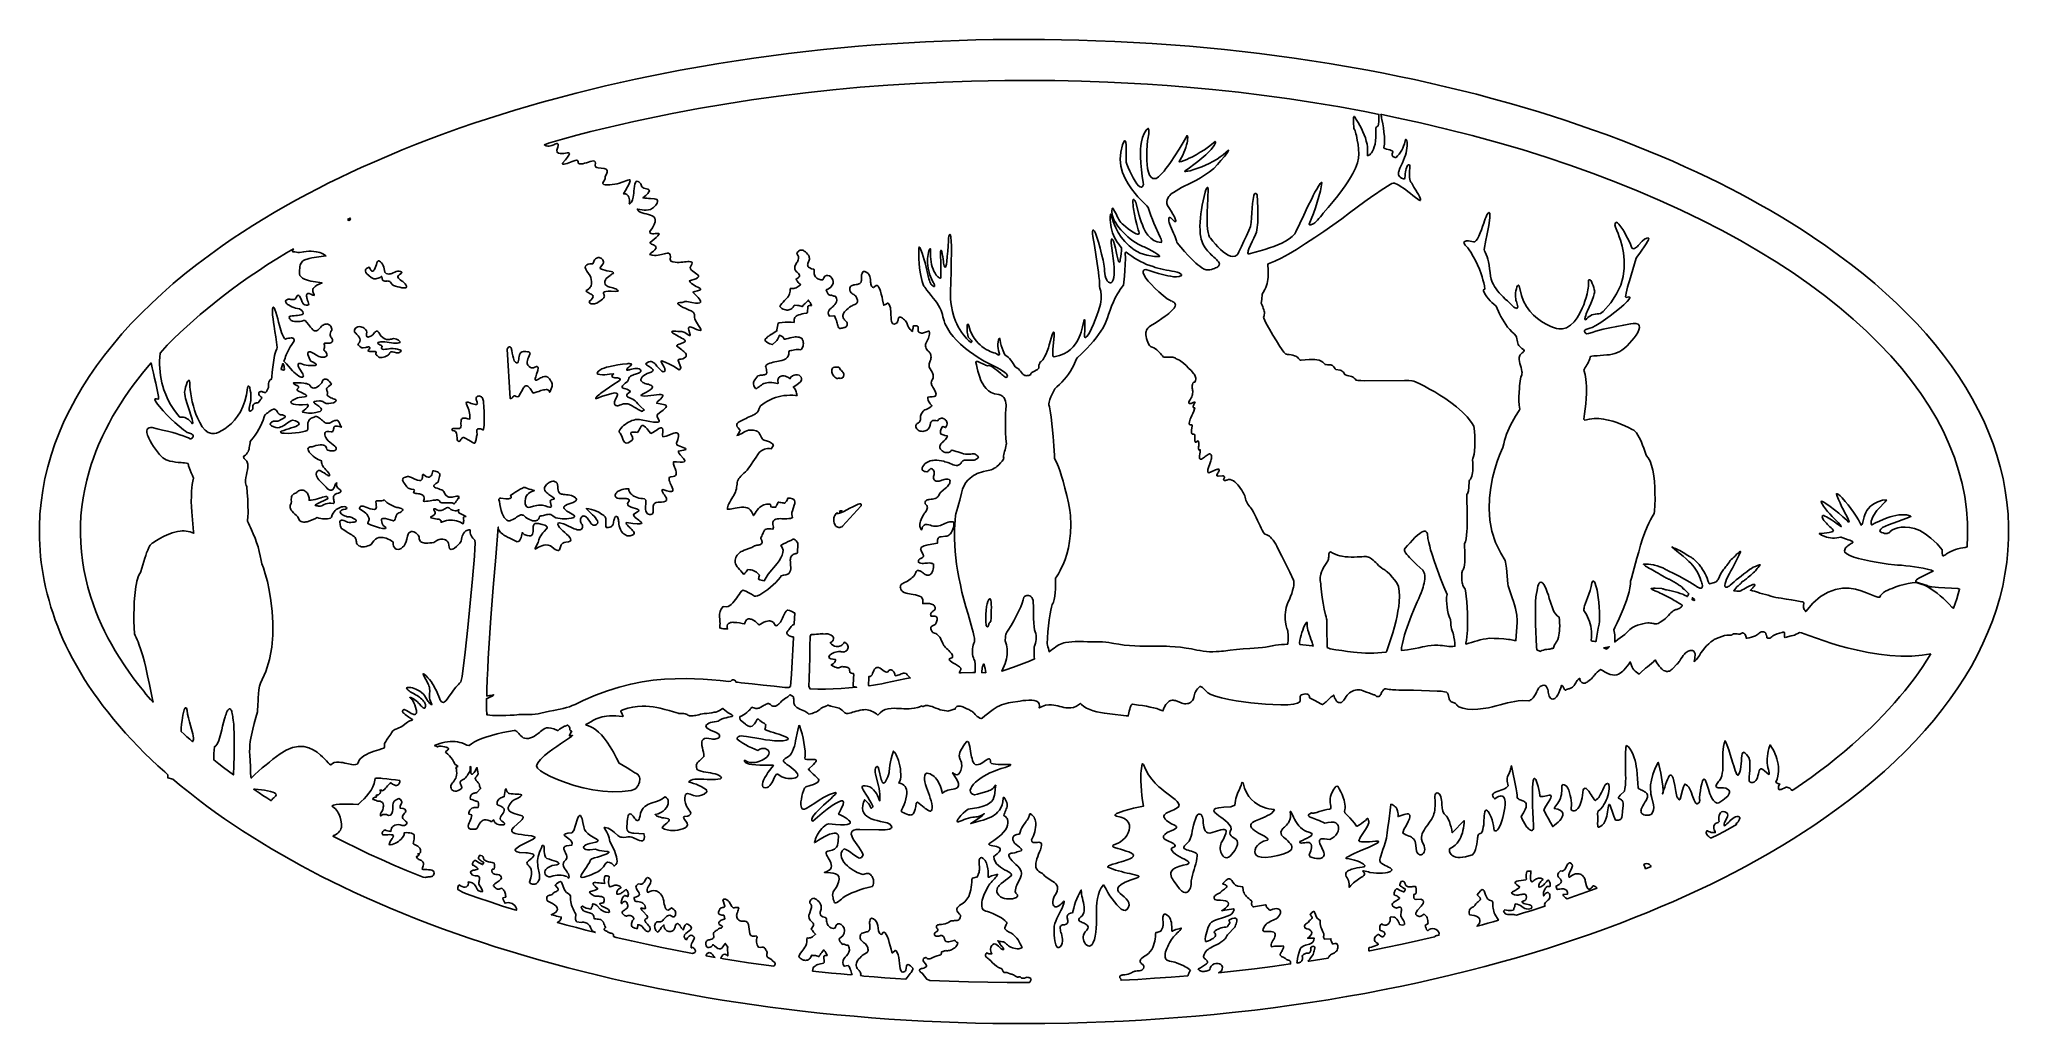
# Model space of a CAD drawing. Extents: x 0.2 to 24.2, y 0.3 to 12.3.
import ezdxf

# ---------------------------------------------------------------- set-up
doc = ezdxf.new("R2010")
doc.units = 0
doc.linetypes.add('0', pattern=[0])
doc.layers.add('1', color=7, linetype='0')

msp = doc.modelspace()

# ---------------------------------------------------------------- linework, layer by layer
at = {"layer": '1'}
for points in [[(14.255067, 12.187777), (14.468202, 12.168734), (14.681336, 12.147738), (14.893983, 12.124788), (15.106629, 12.099642), (15.319032, 12.072542), (15.530946, 12.043245), (15.742616, 12.011995), (15.954041, 11.978792), (16.165222, 11.943392), (16.427673, 11.896029), (16.618103, 11.859652), (16.808044, 11.821566), (16.997498, 11.781527), (17.186707, 11.739534), (17.375427, 11.695589), (17.56366, 11.649935), (17.751648, 11.602327), (17.938904, 11.552767), (18.179382, 11.485872), (18.345398, 11.437777), (18.510681, 11.387728), (18.67572, 11.336214), (18.840027, 11.282747), (19.003845, 11.227816), (19.166931, 11.170931), (19.329529, 11.112337), (19.548523, 11.030062), (19.698425, 10.971468), (19.847595, 10.911165), (19.996033, 10.849154), (20.143982, 10.785433), (20.290955, 10.719759), (20.436951, 10.65262), (20.582458, 10.583529), (20.709412, 10.521273), (20.835632, 10.457308), (20.961121, 10.391878), (21.085876, 10.324739), (21.209656, 10.256136), (21.332458, 10.186068), (21.46283, 10.108919), (21.59198, 10.030062), (21.71991, 9.949007), (21.846619, 9.866243), (22.008484, 9.755648), (22.164978, 9.643343), (22.316833, 9.529085), (22.463318, 9.412874), (22.604675, 9.295198), (22.740906, 9.17557), (22.871521, 9.054476), (22.997009, 8.931429), (23.116638, 8.806917), (23.230896, 8.680941), (23.339539, 8.553011), (23.442078, 8.424105), (23.539246, 8.293245), (23.630066, 8.161409), (23.714783, 8.028109), (23.79364, 7.893343), (23.866394, 7.757113), (23.9328, 7.619905), (23.992859, 7.481722), (24.046814, 7.342073), (24.093445, 7.201448), (24.13446, 7.059603), (24.168396, 6.91678), (24.19574, 6.772738), (24.216003, 6.627962), (24.229675, 6.482454), (24.236267, 6.335726), (24.235535, 6.188265), (24.227966, 6.04178), (24.213562, 5.896273), (24.192078, 5.751497), (24.164001, 5.607698), (24.129089, 5.46512), (24.087585, 5.323519), (24.03949, 5.182894), (23.984802, 5.043489), (23.923767, 4.905306), (23.856628, 4.768099), (23.782898, 4.632357), (23.703308, 4.497835), (23.617371, 4.364779), (23.525574, 4.232943), (23.427917, 4.102571), (23.324402, 3.973665), (23.215271, 3.846224), (23.100281, 3.720491), (22.979675, 3.59598), (22.853455, 3.473177), (22.722107, 3.352327), (22.585144, 3.232943), (22.443054, 3.115267), (22.295837, 2.999544), (22.143494, 2.88553), (21.986023, 2.773226), (21.862488, 2.689241), (21.737732, 2.606966), (21.611511, 2.526888), (21.484314, 2.448519), (21.307556, 2.344027), (21.169617, 2.266146), (21.030701, 2.189974), (20.890808, 2.115999), (20.749695, 2.043734), (20.601746, 1.970736), (20.45282, 1.899446), (20.303162, 1.830355), (20.152527, 1.762972), (19.995056, 1.695101), (19.836853, 1.628939), (19.677917, 1.564974), (19.518005, 1.502962), (19.298767, 1.420931), (19.129578, 1.360384), (18.959656, 1.30179), (18.789001, 1.24515), (18.617859, 1.190218), (18.427673, 1.131624), (18.236755, 1.075228), (18.045349, 1.020784), (17.85321, 0.968782), (17.660583, 0.918978), (17.412781, 0.857698), (17.222839, 0.813509), (17.032654, 0.771029), (16.84198, 0.730501), (16.651062, 0.691683), (16.391052, 0.64139), (16.168396, 0.601839), (15.945497, 0.564486), (15.722108, 0.529573), (15.498475, 0.496859), (15.274598, 0.466341), (15.050233, 0.438265), (14.774354, 0.406771), (14.553651, 0.38431), (14.332704, 0.363802), (14.111512, 0.345491), (13.890077, 0.329134), (13.668641, 0.314974), (13.446961, 0.302767), (13.225282, 0.292757), (13.003602, 0.2847), (12.781678, 0.278841), (12.489198, 0.273958), (12.278016, 0.272493), (12.06659, 0.272982), (11.855409, 0.275179), (11.644227, 0.279573), (11.433045, 0.285677), (11.221864, 0.293489), (11.010926, 0.303255), (10.799989, 0.314974), (10.589051, 0.328646), (10.378358, 0.344271), (10.167909, 0.361605), (9.957459, 0.380648), (9.747254, 0.401888), (9.537293, 0.424837), (9.34076, 0.448275), (9.144227, 0.473421), (8.948182, 0.500521), (8.752381, 0.529329), (8.556825, 0.560091), (8.361512, 0.592562), (8.166444, 0.626741), (7.971864, 0.662874), (7.777528, 0.700716), (7.583436, 0.740267), (7.402284, 0.779085), (7.221375, 0.819857), (7.0412, 0.862337), (6.861268, 0.906771), (6.681581, 0.952913), (6.502625, 1.000765), (6.324159, 1.050325), (6.14618, 1.101839), (5.96869, 1.155306), (5.791688, 1.210238), (5.637879, 1.260286), (5.474793, 1.314974), (5.312196, 1.37137), (5.150331, 1.42972), (4.988954, 1.490023), (4.828553, 1.552034), (4.668885, 1.615999), (4.50995, 1.681917), (4.351747, 1.749544), (4.194276, 1.819124), (4.059754, 1.881136), (3.927186, 1.94388), (3.801698, 2.004671), (3.676942, 2.067171), (3.553163, 2.131136), (3.430116, 2.196566), (3.308045, 2.263948), (3.186707, 2.332552), (3.066346, 2.402864), (2.946717, 2.474886), (2.828309, 2.548128), (2.710633, 2.623079), (2.600526, 2.695833), (2.491639, 2.770052), (2.383729, 2.846468), (2.277284, 2.924349), (2.172059, 3.003939), (2.068299, 3.085238), (1.96576, 3.168245), (1.864442, 3.252962), (1.803895, 3.269075), (1.801698, 3.307161), (1.7641, 3.340853), (1.680848, 3.416048), (1.599061, 3.492708), (1.518739, 3.571077), (1.439881, 3.650911), (1.362489, 3.73221), (1.286805, 3.814974), (1.212831, 3.899202), (1.140321, 3.984896), (1.06952, 4.07181), (1.009706, 4.148714), (0.9516, 4.227083), (0.895448, 4.306673), (0.84076, 4.387484), (0.78827, 4.469515), (0.737489, 4.552523), (0.688416, 4.636751), (0.641541, 4.7222), (0.596375, 4.808626), (0.55951, 4.883821), (0.524354, 4.959993), (0.491151, 5.036654), (0.459657, 5.114534), (0.43036, 5.192904), (0.403016, 5.272005), (0.377381, 5.351839), (0.353944, 5.432161), (0.332215, 5.513216), (0.312684, 5.594515), (0.295106, 5.676546), (0.281678, 5.748812), (0.269959, 5.821566), (0.25995, 5.894564), (0.251649, 5.967562), (0.245301, 6.041048), (0.240663, 6.114534), (0.237733, 6.188021), (0.236756, 6.261751), (0.237489, 6.335238), (0.243836, 6.481966), (0.257508, 6.627718), (0.277772, 6.772493), (0.305116, 6.916536), (0.339051, 7.059359), (0.379823, 7.201204), (0.426942, 7.341829), (0.480653, 7.481478), (0.540711, 7.619905), (0.607118, 7.757113), (0.679627, 7.893099), (0.758485, 8.027864), (0.843446, 8.161165), (0.93451, 8.293001), (1.03119, 8.423616), (1.133973, 8.552767), (1.242372, 8.680452), (1.356629, 8.806673), (1.476502, 8.930941), (1.601747, 9.053988), (1.732362, 9.175325), (1.868592, 9.294954), (2.009706, 9.412874), (2.156434, 9.528841), (2.308045, 9.643099), (2.464784, 9.755404), (2.587831, 9.839876), (2.712098, 9.922396), (2.837586, 10.002962), (2.96454, 10.081331), (3.098329, 10.161165), (3.233338, 10.239046), (3.369569, 10.314974), (3.506776, 10.388948), (3.635682, 10.456087), (3.765565, 10.521761), (3.895936, 10.58597), (4.027284, 10.64847), (4.15912, 10.709505), (4.291932, 10.768831), (4.498719, 10.858431), (4.658631, 10.924837), (4.81952, 10.98929), (4.980897, 11.051546), (5.14325, 11.112093), (5.365907, 11.192171), (5.53119, 11.248812), (5.696961, 11.303743), (5.863465, 11.356966), (6.030213, 11.40848), (6.197694, 11.458284), (6.365663, 11.50638), (6.53412, 11.552767), (6.778016, 11.616976), (6.957948, 11.661898), (7.138124, 11.705355), (7.318788, 11.746859), (7.49994, 11.786654), (7.681336, 11.824984), (7.863221, 11.861361), (8.04535, 11.896029), (8.307801, 11.943392), (8.518983, 11.978792), (8.730409, 12.011995), (8.942079, 12.043245), (9.153993, 12.072298), (9.366395, 12.099642), (9.579041, 12.124544), (9.791688, 12.147738), (10.004823, 12.168734), (10.217957, 12.187532), (10.422303, 12.20389), (10.626649, 12.218782), (10.831239, 12.231478), (11.035829, 12.242708), (11.240663, 12.251986), (11.445497, 12.259554), (11.650331, 12.265169), (11.859315, 12.26932), (12.068299, 12.271761), (12.277284, 12.272249), (12.486268, 12.271029), (12.695252, 12.267855), (12.903993, 12.262972), (13.112977, 12.25638), (13.341737, 12.247103), (13.570252, 12.235628), (13.798524, 12.221956), (14.02704, 12.205843)], [(5.688416, 4.05179), (5.689881, 4.051302), (5.691346, 4.051058), (5.692567, 4.05057), (5.694032, 4.050081), (5.689637, 4.040804), (5.689149, 4.040071), (5.689881, 4.038607), (5.69745, 4.036409), (5.727479, 4.033236), (5.757508, 4.030794), (5.787538, 4.029329), (5.817567, 4.028841), (5.869325, 4.028109), (5.921327, 4.029085), (5.973084, 4.031282), (6.024842, 4.034945), (6.053895, 4.038363), (6.079286, 4.041536), (6.10492, 4.043245), (6.130555, 4.043245), (6.15619, 4.042025), (6.168397, 4.041536), (6.205018, 4.04056), (6.241639, 4.042025), (6.278016, 4.045443), (6.314149, 4.051302), (6.349793, 4.059359), (6.401551, 4.070345), (6.453309, 4.080843), (6.505311, 4.090853), (6.557313, 4.100618), (6.584413, 4.106478), (6.62201, 4.114779), (6.65912, 4.124788), (6.695497, 4.136263), (6.731629, 4.149691), (6.76703, 4.164583), (6.862977, 4.211214), (7.013124, 4.2764), (7.159852, 4.331087), (7.303651, 4.376009), (7.444276, 4.411409), (7.582704, 4.438753), (7.71869, 4.458284), (7.853211, 4.47098), (7.986024, 4.477571), (8.117372, 4.479036), (8.221864, 4.476351), (8.326112, 4.471712), (8.43036, 4.464876), (8.534364, 4.456087), (8.638368, 4.445345), (8.66327, 4.446077), (8.668397, 4.453157), (8.675233, 4.458773), (8.68329, 4.462191), (8.692079, 4.463655), (8.700868, 4.462679), (8.705995, 4.461458), (8.710877, 4.459749), (8.715028, 4.454134), (8.718934, 4.448519), (8.722596, 4.442659), (8.726258, 4.4368), (8.743592, 4.434114), (8.790956, 4.428988), (8.923768, 4.413363), (9.056825, 4.398714), (9.189881, 4.385042), (9.323182, 4.372347), (9.372499, 4.368441), (9.392762, 4.382845), (9.403016, 4.532259), (9.412293, 4.681673), (9.420594, 4.831087), (9.427674, 4.980745), (9.426209, 4.987581), (9.409852, 4.987825), (9.397401, 4.991488), (9.385926, 4.99637), (9.37494, 5.00223), (9.364442, 5.008821), (9.354432, 5.01639), (9.348573, 5.023958), (9.346131, 5.031771), (9.346375, 5.039827), (9.348817, 5.047396), (9.353456, 5.053988), (9.359559, 5.062044), (9.370301, 5.074251), (9.380067, 5.086946), (9.389344, 5.100374), (9.397645, 5.11429), (9.405457, 5.122591), (9.414491, 5.129671), (9.424256, 5.13553), (9.434754, 5.139925), (9.436463, 5.147249), (9.442567, 5.278841), (9.435975, 5.282747), (9.416688, 5.291536), (9.397401, 5.299837), (9.377625, 5.30765), (9.35785, 5.314974), (9.35077, 5.313509), (9.338075, 5.299593), (9.326844, 5.284456), (9.316834, 5.268343), (9.308534, 5.251497), (9.301209, 5.234407), (9.293641, 5.217562), (9.285584, 5.20096), (9.277528, 5.184359), (9.268739, 5.168978), (9.257997, 5.154818), (9.24579, 5.142122), (9.232118, 5.130892), (9.215516, 5.122347), (9.202577, 5.128695), (9.197206, 5.140657), (9.190125, 5.151888), (9.181581, 5.161898), (9.171571, 5.170443), (9.161317, 5.175814), (9.150575, 5.17972), (9.1391, 5.181673), (9.127625, 5.181917), (9.111024, 5.180452), (9.088319, 5.174593), (9.066102, 5.166536), (9.044862, 5.156527), (9.024598, 5.144564), (9.007752, 5.134066), (8.995545, 5.14139), (8.97992, 5.158236), (8.962586, 5.173128), (8.943788, 5.186556), (8.923768, 5.197786), (8.91327, 5.202181), (8.90204, 5.205111), (8.890809, 5.206575), (8.879334, 5.206331), (8.866395, 5.202913), (8.855165, 5.195345), (8.845155, 5.182894), (8.837342, 5.166292), (8.831727, 5.144808), (8.799745, 5.151644), (8.767274, 5.157259), (8.734803, 5.161409), (8.702088, 5.164583), (8.687928, 5.165071), (8.673768, 5.163851), (8.659852, 5.160921), (8.64618, 5.156771), (8.633241, 5.148714), (8.624207, 5.137239), (8.619813, 5.121614), (8.62079, 5.101839), (8.623231, 5.084505), (8.599549, 5.084505), (8.575868, 5.086458), (8.552186, 5.090364), (8.529237, 5.09598), (8.529237, 5.108431), (8.53119, 5.128939), (8.531922, 5.149202), (8.531434, 5.16971), (8.529725, 5.190218), (8.527772, 5.209017), (8.526795, 5.227816), (8.526551, 5.246614), (8.52704, 5.265413), (8.529237, 5.281038), (8.532899, 5.296175), (8.53827, 5.310823), (8.54535, 5.324739), (8.553895, 5.337923), (8.56952, 5.356234), (8.611268, 5.35428), (8.631043, 5.359652), (8.650086, 5.369417), (8.668153, 5.383333), (8.686463, 5.402132), (8.703553, 5.421663), (8.719666, 5.442171), (8.734803, 5.463655), (8.748963, 5.484652), (8.763612, 5.505404), (8.778993, 5.525667), (8.794618, 5.545687), (8.809022, 5.558626), (8.845887, 5.543489), (8.881776, 5.5264), (8.916688, 5.506868), (8.950135, 5.48514), (8.964295, 5.48221), (8.988954, 5.489779), (9.015565, 5.501741), (9.043397, 5.517366), (9.079286, 5.541048), (9.113954, 5.566195), (9.147401, 5.593294), (9.179627, 5.621614), (9.210389, 5.651644), (9.239686, 5.682894), (9.267518, 5.715609), (9.278993, 5.732943), (9.304872, 5.73929), (9.334657, 5.744417), (9.357362, 5.753206), (9.373475, 5.765657), (9.384217, 5.780794), (9.390565, 5.798128), (9.393739, 5.817415), (9.393983, 5.838167), (9.39203, 5.859407), (9.390565, 5.880404), (9.389344, 5.901644), (9.388368, 5.922884), (9.3891, 5.934847), (9.391297, 5.94681), (9.394715, 5.958284), (9.399842, 5.969271), (9.405946, 5.97806), (9.413514, 5.985384), (9.422059, 5.991488), (9.431581, 5.996126), (9.441834, 5.999056), (9.449647, 6.000765), (9.457459, 6.002962), (9.465028, 6.005648), (9.472352, 6.008577), (9.476502, 6.012484), (9.481385, 6.122103), (9.480897, 6.128939), (9.471375, 6.144075), (9.459901, 6.157991), (9.446473, 6.169954), (9.431825, 6.180208), (9.421815, 6.177523), (9.393006, 6.163851), (9.363954, 6.149935), (9.335389, 6.136019), (9.306581, 6.121859), (9.273622, 6.102571), (9.290956, 6.075716), (9.2995, 6.046175), (9.29828, 6.014925), (9.289247, 5.982454), (9.273622, 5.949495), (9.25287, 5.91556), (9.228211, 5.881868), (9.120545, 5.750521), (9.106385, 5.731722), (9.093202, 5.712191), (9.081239, 5.692171), (9.070497, 5.671175), (9.052674, 5.673861), (9.035096, 5.678011), (9.018006, 5.683382), (9.001405, 5.690218), (8.999207, 5.693148), (9.00287, 5.704622), (9.006288, 5.716341), (9.009217, 5.72806), (9.011659, 5.739779), (9.000672, 5.753206), (8.988465, 5.765413), (8.975038, 5.7764), (8.960633, 5.785677), (8.945252, 5.793489), (8.928895, 5.799837), (8.912293, 5.804232), (8.895204, 5.806917), (8.87079, 5.808382), (8.868348, 5.803011), (8.860536, 5.792269), (8.852235, 5.782015), (8.843202, 5.772493), (8.833436, 5.76346), (8.824159, 5.75223), (8.819764, 5.75345), (8.803163, 5.772493), (8.786317, 5.791536), (8.769227, 5.810335), (8.752137, 5.82889), (8.742372, 5.841341), (8.733827, 5.853304), (8.726747, 5.866243), (8.721375, 5.879915), (8.717713, 5.894075), (8.71576, 5.908724), (8.716493, 5.924349), (8.719666, 5.940706), (8.724549, 5.956331), (8.731629, 5.971468), (8.740418, 5.985384), (8.751405, 5.997835), (8.763612, 6.009066), (8.776795, 6.019075), (8.790956, 6.027376), (8.806092, 6.034456), (8.825868, 6.043001), (8.907655, 6.073275), (8.918885, 6.078402), (8.929872, 6.084017), (8.940614, 6.090364), (8.950868, 6.0972), (8.956483, 6.099398), (8.969178, 6.102327), (8.982118, 6.105013), (8.995057, 6.107454), (9.007997, 6.109407), (9.016053, 6.111361), (9.023866, 6.114534), (9.03119, 6.118441), (9.038026, 6.123568), (9.041932, 6.130648), (9.044374, 6.13846), (9.044862, 6.146517), (9.043397, 6.154329), (9.040223, 6.161898), (9.027772, 6.188021), (9.027284, 6.192171), (9.027772, 6.196321), (9.029481, 6.199984), (9.032166, 6.203157), (9.039735, 6.216341), (9.046327, 6.229769), (9.052186, 6.243685), (9.057069, 6.257845), (9.060243, 6.266146), (9.064149, 6.274202), (9.068788, 6.282015), (9.074159, 6.289339), (9.082948, 6.296663), (9.094422, 6.302034), (9.108582, 6.305452), (9.126893, 6.306185), (9.14911, 6.30472), (9.176454, 6.300081), (9.181825, 6.323519), (9.176454, 6.358431), (9.177186, 6.384554), (9.183778, 6.403597), (9.195252, 6.416292), (9.211122, 6.424105), (9.230653, 6.427523), (9.249207, 6.428499), (9.267762, 6.428988), (9.286317, 6.428499), (9.304872, 6.427279), (9.326112, 6.42679), (9.347352, 6.427523), (9.368592, 6.429476), (9.389588, 6.43265), (9.417176, 6.441927), (9.411317, 6.459993), (9.407411, 6.480745), (9.408875, 6.502962), (9.413758, 6.525911), (9.436219, 6.593782), (9.44159, 6.61429), (9.443788, 6.632845), (9.440614, 6.648958), (9.431336, 6.661898), (9.414247, 6.671907), (9.388124, 6.677279), (9.357362, 6.677279), (9.354432, 6.665316), (9.349549, 6.653841), (9.342713, 6.643343), (9.334168, 6.63431), (9.33075, 6.630404), (9.327577, 6.626253), (9.324891, 6.621859), (9.322694, 6.61722), (9.319276, 6.615023), (9.313905, 6.616976), (9.300721, 6.620394), (9.287538, 6.623323), (9.274354, 6.625521), (9.260926, 6.627474), (9.245057, 6.631624), (9.242372, 6.628695), (9.236268, 6.61722), (9.22992, 6.605745), (9.223329, 6.594759), (9.216249, 6.583773), (9.210145, 6.568392), (9.195252, 6.568392), (9.180604, 6.569124), (9.165956, 6.570589), (9.151307, 6.572786), (9.150575, 6.580111), (9.149598, 6.587679), (9.148133, 6.595003), (9.146668, 6.602327), (9.134706, 6.605501), (9.117616, 6.606722), (9.100282, 6.605989), (9.083436, 6.60306), (9.067079, 6.597933), (9.051209, 6.590853), (9.036561, 6.582064), (9.018495, 6.567171), (9.001649, 6.551302), (8.98578, 6.533968), (8.971375, 6.515657), (8.958192, 6.49637), (8.937928, 6.466585), (8.914002, 6.514925), (8.898866, 6.535677), (8.881776, 6.550814), (8.863221, 6.560823), (8.842713, 6.566683), (8.820497, 6.568636), (8.793885, 6.567171), (8.767518, 6.564486), (8.741395, 6.560579), (8.715272, 6.555452), (8.653749, 6.545687), (8.621522, 6.542757), (8.623231, 6.560091), (8.626893, 6.577425), (8.632264, 6.594027), (8.639588, 6.609896), (8.651063, 6.631868), (8.663026, 6.653841), (8.675721, 6.675081), (8.689149, 6.696077), (8.69867, 6.712191), (8.709901, 6.730989), (8.718934, 6.751009), (8.726014, 6.771761), (8.730897, 6.793245), (8.734071, 6.8118), (8.737, 6.830599), (8.739686, 6.849154), (8.742127, 6.867952), (8.746766, 6.88553), (8.753358, 6.902376), (8.762391, 6.918245), (8.773133, 6.93265), (8.784364, 6.945589), (8.796082, 6.958284), (8.808534, 6.970247), (8.821229, 6.981722), (8.841981, 7.001253), (8.861756, 7.022005), (8.880067, 7.043978), (8.897157, 7.066683), (8.912782, 7.090609), (8.932557, 7.120638), (8.952088, 7.150423), (8.972108, 7.180208), (8.991883, 7.209993), (9.002625, 7.224154), (9.0141, 7.23807), (9.027284, 7.250277), (9.041688, 7.261019), (9.057557, 7.269564), (9.074159, 7.2764), (9.091737, 7.280794), (9.109559, 7.283236), (9.132997, 7.283724), (9.157166, 7.282015), (9.177918, 7.317659), (9.182313, 7.324007), (9.180604, 7.329866), (9.171082, 7.340609), (9.16034, 7.35013), (9.148377, 7.358187), (9.135682, 7.364534), (9.12201, 7.369173), (9.111756, 7.372347), (9.096864, 7.375765), (9.082215, 7.380404), (9.068055, 7.386751), (9.054872, 7.394564), (9.049012, 7.399691), (9.044618, 7.404818), (9.035829, 7.419466), (9.027528, 7.434359), (9.019715, 7.449251), (9.012147, 7.464632), (9.008241, 7.471712), (9.00409, 7.478304), (8.999207, 7.484652), (8.994081, 7.490755), (8.990174, 7.493441), (8.973084, 7.499788), (8.955262, 7.504671), (8.93744, 7.507845), (8.919129, 7.509554), (8.900819, 7.509554), (8.879579, 7.506136), (8.858827, 7.500032), (8.839051, 7.491976), (8.820252, 7.481478), (8.804139, 7.4722), (8.787782, 7.463655), (8.770936, 7.455599), (8.753846, 7.448275), (8.737245, 7.442904), (8.74701, 7.454134), (8.755555, 7.466097), (8.763368, 7.478792), (8.770204, 7.491976), (8.778993, 7.506624), (8.770936, 7.516878), (8.75287, 7.534456), (8.741883, 7.550325), (8.736756, 7.56473), (8.737245, 7.577425), (8.742372, 7.588655), (8.751405, 7.599398), (8.763612, 7.608919), (8.779725, 7.618196), (8.796082, 7.626741), (8.812928, 7.634554), (8.830018, 7.641634), (8.848817, 7.650911), (8.86786, 7.660189), (8.886903, 7.669466), (8.905946, 7.678499), (8.918397, 7.68387), (8.930604, 7.689486), (8.942811, 7.695345), (8.955018, 7.701448), (8.962342, 7.706331), (8.973817, 7.713411), (8.983827, 7.7222), (8.992127, 7.732698), (8.998719, 7.744417), (9.003358, 7.757113), (9.005799, 7.764437), (9.008485, 7.773226), (9.011659, 7.781771), (9.015565, 7.790071), (9.019959, 7.798128), (9.02411, 7.803255), (9.052186, 7.824495), (9.081239, 7.844271), (9.111512, 7.862093), (9.142762, 7.878206), (9.174989, 7.892366), (9.207948, 7.904818), (9.241639, 7.915071), (9.274354, 7.922884), (9.309754, 7.928743), (9.345643, 7.932405), (9.381532, 7.93387), (9.41742, 7.933138), (9.453309, 7.930208), (9.47162, 7.932161), (9.466981, 7.945833), (9.462831, 7.959749), (9.458924, 7.973665), (9.455506, 7.987825), (9.450135, 8.000765), (9.442811, 8.012972), (9.434022, 8.023714), (9.423524, 8.033236), (9.455262, 8.052523), (9.489198, 8.075472), (9.51117, 8.097445), (9.522889, 8.118196), (9.525575, 8.136995), (9.520936, 8.153353), (9.510194, 8.166292), (9.494569, 8.176546), (9.475526, 8.182161), (9.455262, 8.183626), (9.434266, 8.179964), (9.414491, 8.170687), (9.396668, 8.155306), (9.383241, 8.134554), (9.371522, 8.14432), (9.358827, 8.152864), (9.345399, 8.159945), (9.331239, 8.16556), (9.314149, 8.169222), (9.302186, 8.170443), (9.290223, 8.16971), (9.278749, 8.167025), (9.267518, 8.16263), (9.257264, 8.156527), (9.249452, 8.149446), (9.243348, 8.140902), (9.238954, 8.13138), (9.236512, 8.121126), (9.23578, 8.105501), (9.239198, 8.087679), (9.235536, 8.07596), (9.211854, 8.081575), (9.187928, 8.085726), (9.163758, 8.088655), (9.139344, 8.09012), (9.121034, 8.089388), (9.102723, 8.086702), (9.084901, 8.082308), (9.067811, 8.07596), (9.051209, 8.067904), (9.035584, 8.058138), (9.021424, 8.048372), (9.007752, 8.038118), (8.994325, 8.02762), (8.981141, 8.016634), (8.964784, 8.016634), (8.95575, 8.02762), (8.948182, 8.039827), (8.942811, 8.052767), (8.939393, 8.066683), (8.939393, 8.078157), (8.941102, 8.089388), (8.94452, 8.100374), (8.949403, 8.110628), (8.95575, 8.12015), (8.992127, 8.168245), (8.997987, 8.171663), (9.01117, 8.175081), (9.024354, 8.177523), (9.037782, 8.178988), (9.051209, 8.17972), (9.061952, 8.180452), (9.07245, 8.182405), (9.082704, 8.186068), (9.092225, 8.190706), (9.097108, 8.195833), (9.100282, 8.201937), (9.101991, 8.208773), (9.101991, 8.215853), (9.100282, 8.231722), (9.09784, 8.247347), (9.094422, 8.262972), (9.090272, 8.278353), (9.087586, 8.293001), (9.095399, 8.300081), (9.118348, 8.314486), (9.138368, 8.32303), (9.158631, 8.330111), (9.179627, 8.33597), (9.200868, 8.340364), (9.222352, 8.344515), (9.243592, 8.348665), (9.264832, 8.353548), (9.286073, 8.358431), (9.311219, 8.366976), (9.333192, 8.377718), (9.351014, 8.391878), (9.363954, 8.410189), (9.371522, 8.43387), (9.372254, 8.463167), (9.377625, 8.476595), (9.39325, 8.478548), (9.408875, 8.480989), (9.424256, 8.483675), (9.439637, 8.487093), (9.458924, 8.490023), (9.478211, 8.491243), (9.497499, 8.490755), (9.516786, 8.488314), (9.524598, 8.49637), (9.530946, 8.506136), (9.538026, 8.51932), (9.543153, 8.53348), (9.546571, 8.548128), (9.547547, 8.563265), (9.546815, 8.578157), (9.543885, 8.59305), (9.539002, 8.60721), (9.53412, 8.617708), (9.52704, 8.627962), (9.512147, 8.634798), (9.496766, 8.639925), (9.480897, 8.643343), (9.46454, 8.645296), (9.448182, 8.645296), (9.432069, 8.643587), (9.408387, 8.639193), (9.38495, 8.633577), (9.361512, 8.62723), (9.338563, 8.619905), (9.323915, 8.615755), (9.313416, 8.617708), (9.309999, 8.625765), (9.305604, 8.633089), (9.300477, 8.640169), (9.294618, 8.646517), (9.290956, 8.648958), (9.281678, 8.652376), (9.272645, 8.656282), (9.2641, 8.660921), (9.255555, 8.665804), (9.252381, 8.659945), (9.247743, 8.64432), (9.241395, 8.629183), (9.233338, 8.615023), (9.223817, 8.602083), (9.212586, 8.59012), (9.171082, 8.552034), (9.138856, 8.562044), (9.114198, 8.572786), (9.097108, 8.58304), (9.086854, 8.593294), (9.082459, 8.60306), (9.082948, 8.612581), (9.087586, 8.621859), (9.096375, 8.63138), (9.105897, 8.640413), (9.116151, 8.64847), (9.127137, 8.655794), (9.133485, 8.660677), (9.139832, 8.665804), (9.145692, 8.671175), (9.151307, 8.67679), (9.149842, 8.673616), (9.151795, 8.673128), (9.156922, 8.674837), (9.175477, 8.685579), (9.193299, 8.697054), (9.211122, 8.709261), (9.228211, 8.721956), (9.226747, 8.722933), (9.226014, 8.726595), (9.226014, 8.73221), (9.229188, 8.752474), (9.233094, 8.772738), (9.237245, 8.792757), (9.241883, 8.812777), (9.252137, 8.815218), (9.288514, 8.820345), (9.324891, 8.823519), (9.361512, 8.824739), (9.398133, 8.824251), (9.434754, 8.82181), (9.433534, 8.842073), (9.435731, 8.859163), (9.439637, 8.870394), (9.445497, 8.880892), (9.453065, 8.890413), (9.461854, 8.898226), (9.472108, 8.904573), (9.491395, 8.912874), (9.51117, 8.919954), (9.531434, 8.925081), (9.552186, 8.928743), (9.585877, 8.935091), (9.597596, 8.94095), (9.60077, 9.017366), (9.611756, 9.022738), (9.623719, 9.026155), (9.635926, 9.027132), (9.648133, 9.026155), (9.647889, 9.029329), (9.639344, 9.046175), (9.629823, 9.062288), (9.619325, 9.077913), (9.60785, 9.092806), (9.605165, 9.088167), (9.593934, 9.076204), (9.582459, 9.06473), (9.570497, 9.053499), (9.55829, 9.042513), (9.55243, 9.036898), (9.546815, 9.03055), (9.542176, 9.023958), (9.537782, 9.016878), (9.533387, 9.014681), (9.519959, 9.020784), (9.505799, 9.024935), (9.491151, 9.027132), (9.476258, 9.027376), (9.440125, 9.032503), (9.432801, 9.02347), (9.424012, 9.00931), (9.415711, 8.9993), (9.405946, 8.990755), (9.394959, 8.983431), (9.383241, 8.977816), (9.37079, 8.974154), (9.35785, 8.9722), (9.344911, 8.971956), (9.331971, 8.973665), (9.316102, 8.977816), (9.300965, 8.984163), (9.287049, 8.992708), (9.274354, 9.003206), (9.261415, 9.016634), (9.270692, 9.033724), (9.286073, 9.052279), (9.301942, 9.070101), (9.318543, 9.087435), (9.335877, 9.104036), (9.347596, 9.116976), (9.358338, 9.130648), (9.367127, 9.143343), (9.374452, 9.157259), (9.380311, 9.171663), (9.384461, 9.186556), (9.386903, 9.201937), (9.387635, 9.217562), (9.3891, 9.237337), (9.403993, 9.236116), (9.417665, 9.235628), (9.431581, 9.236605), (9.445008, 9.23929), (9.458192, 9.243685), (9.470643, 9.249544), (9.50995, 9.276155), (9.513368, 9.281527), (9.503358, 9.290316), (9.493836, 9.299837), (9.485291, 9.310091), (9.477479, 9.320833), (9.47284, 9.326693), (9.467957, 9.332552), (9.462831, 9.337923), (9.457215, 9.34305), (9.485536, 9.366488), (9.494813, 9.377962), (9.498719, 9.38846), (9.498475, 9.397982), (9.494569, 9.407015), (9.487977, 9.415804), (9.478944, 9.424593), (9.470155, 9.433626), (9.461366, 9.442904), (9.453065, 9.452425), (9.44745, 9.46097), (9.443543, 9.470736), (9.441834, 9.480745), (9.442323, 9.491243), (9.44452, 9.501253), (9.449159, 9.514193), (9.454774, 9.526644), (9.460877, 9.538851), (9.467957, 9.55057), (9.474305, 9.562044), (9.47992, 9.574007), (9.484559, 9.586214), (9.488465, 9.598909), (9.489442, 9.607943), (9.488954, 9.61722), (9.486756, 9.626253), (9.48285, 9.634554), (9.474305, 9.646273), (9.466493, 9.6597), (9.472596, 9.670443), (9.47992, 9.680452), (9.488709, 9.689241), (9.498475, 9.69681), (9.510438, 9.701693), (9.520448, 9.702913), (9.530457, 9.702669), (9.540223, 9.700472), (9.549745, 9.697054), (9.55829, 9.691927), (9.572694, 9.681185), (9.586122, 9.668978), (9.598084, 9.655306), (9.608338, 9.640657), (9.617127, 9.624788), (9.620057, 9.61429), (9.621278, 9.603304), (9.620545, 9.592318), (9.617616, 9.58182), (9.602967, 9.540804), (9.600282, 9.532015), (9.599305, 9.522982), (9.600038, 9.513948), (9.602479, 9.505159), (9.610291, 9.494661), (9.624452, 9.48514), (9.645448, 9.476595), (9.674989, 9.469027), (9.681092, 9.456575), (9.679139, 9.442171), (9.678895, 9.428499), (9.679872, 9.415316), (9.682801, 9.40262), (9.687684, 9.390413), (9.694276, 9.379183), (9.702577, 9.369173), (9.712342, 9.360384), (9.723329, 9.35306), (9.735291, 9.347689), (9.74701, 9.343782), (9.759217, 9.341097), (9.771424, 9.339632), (9.783875, 9.339388), (9.79535, 9.366488), (9.810487, 9.383821), (9.827821, 9.392366), (9.846375, 9.393343), (9.864686, 9.387972), (9.881288, 9.376741), (9.895448, 9.361361), (9.905702, 9.342073), (9.910584, 9.320833), (9.908875, 9.297884), (9.899842, 9.275179), (9.881288, 9.252962), (9.852967, 9.23221), (9.825868, 9.217562), (9.832215, 9.199495), (9.841004, 9.18265), (9.851502, 9.16678), (9.864198, 9.152376), (9.871034, 9.1514), (9.880799, 9.152864), (9.890809, 9.152376), (9.900575, 9.150179), (9.909608, 9.146029), (9.917176, 9.143343), (9.924989, 9.14139), (9.933045, 9.139925), (9.941102, 9.138948), (9.951356, 9.116976), (9.95453, 9.093294), (9.951356, 9.072542), (9.943055, 9.054476), (9.931336, 9.038363), (9.920594, 9.027376), (9.909608, 9.016634), (9.898133, 9.006624), (9.88617, 8.996859), (9.87201, 8.983187), (9.86078, 8.969271), (9.853211, 8.953646), (9.851258, 8.936312), (9.855165, 8.91678), (9.866151, 8.896029), (9.920594, 8.903597), (9.926209, 8.899691), (9.936219, 8.881868), (9.94452, 8.862825), (9.950868, 8.843294), (9.955262, 8.823275), (9.958192, 8.810823), (9.96161, 8.796663), (9.966493, 8.782747), (9.97284, 8.769564), (9.980409, 8.757113), (9.987977, 8.748812), (9.996034, 8.747347), (10.008241, 8.750521), (10.020448, 8.753206), (10.032655, 8.755892), (10.045106, 8.758089), (10.051698, 8.760042), (10.059999, 8.762972), (10.067323, 8.767611), (10.07367, 8.773714), (10.078553, 8.781038), (10.081727, 8.789095), (10.083192, 8.797884), (10.082948, 8.806673), (10.08075, 8.814974), (10.0766, 8.822786), (10.070741, 8.830843), (10.064393, 8.838655), (10.057801, 8.84598), (10.050721, 8.85306), (10.044129, 8.860384), (10.038026, 8.867952), (10.033631, 8.876253), (10.030702, 8.88553), (10.029481, 8.895052), (10.029969, 8.904573), (10.032655, 8.917025), (10.036805, 8.928743), (10.042665, 8.939974), (10.049745, 8.950472), (10.058045, 8.959993), (10.075135, 8.976107), (10.092713, 8.991488), (10.111024, 9.006136), (10.130067, 9.019808), (10.140565, 9.024935), (10.151307, 9.029818), (10.162293, 9.034456), (10.17328, 9.038851), (10.182557, 9.043489), (10.190858, 9.048372), (10.197938, 9.055208), (10.203065, 9.063509), (10.206239, 9.072542), (10.207215, 9.082308), (10.205995, 9.09305), (10.203797, 9.103548), (10.200624, 9.114046), (10.196717, 9.124056), (10.189637, 9.134798), (10.181336, 9.144564), (10.171815, 9.153109), (10.161317, 9.160433), (10.151063, 9.167757), (10.141053, 9.17557), (10.131776, 9.184114), (10.122987, 9.193148), (10.119325, 9.199251), (10.116395, 9.205599), (10.114442, 9.212191), (10.113221, 9.219271), (10.113465, 9.229525), (10.115174, 9.239779), (10.118592, 9.249544), (10.123475, 9.258577), (10.13202, 9.266146), (10.141786, 9.272249), (10.152772, 9.276155), (10.164002, 9.278109), (10.176698, 9.279818), (10.189637, 9.282015), (10.202088, 9.284456), (10.214784, 9.287386), (10.225526, 9.291292), (10.235291, 9.297152), (10.243836, 9.30472), (10.250672, 9.313997), (10.253846, 9.323275), (10.255799, 9.332796), (10.256532, 9.342562), (10.256288, 9.352327), (10.255799, 9.363314), (10.255799, 9.374544), (10.255799, 9.388704), (10.257997, 9.402864), (10.262391, 9.416536), (10.268983, 9.428988), (10.277528, 9.440462), (10.296327, 9.441195), (10.319276, 9.430452), (10.336366, 9.416536), (10.348573, 9.400423), (10.356141, 9.382601), (10.361756, 9.364046), (10.365174, 9.345003), (10.366395, 9.325716), (10.367127, 9.312777), (10.368836, 9.300081), (10.371034, 9.287386), (10.373719, 9.274691), (10.379823, 9.261751), (10.389588, 9.25223), (10.403749, 9.245638), (10.419129, 9.261019), (10.433045, 9.272249), (10.445985, 9.272738), (10.457948, 9.264193), (10.468934, 9.248323), (10.478944, 9.226595), (10.487977, 9.200472), (10.497499, 9.16556), (10.506043, 9.130648), (10.513856, 9.095247), (10.520448, 9.059847), (10.528016, 9.028597), (10.53412, 9.03348), (10.540711, 9.037874), (10.547791, 9.04178), (10.554872, 9.045198), (10.572938, 9.056673), (10.57953, 9.055208), (10.593446, 9.039827), (10.603211, 9.01932), (10.608094, 8.999544), (10.611512, 8.97928), (10.613709, 8.959017), (10.614442, 8.938509), (10.618592, 8.856234), (10.622254, 8.834017), (10.62909, 8.816683), (10.6391, 8.805696), (10.653993, 8.80179), (10.674256, 8.806673), (10.688416, 8.814486), (10.693055, 8.820833), (10.696229, 8.830599), (10.699159, 8.840609), (10.701356, 8.850618), (10.703309, 8.860872), (10.706239, 8.870638), (10.70868, 8.876497), (10.712342, 8.88138), (10.717225, 8.885042), (10.723084, 8.887239), (10.732606, 8.886019), (10.745301, 8.880404), (10.757752, 8.871859), (10.769715, 8.862581), (10.78119, 8.852327), (10.791688, 8.841585), (10.799745, 8.830111), (10.806825, 8.818148), (10.812684, 8.805452), (10.817811, 8.792513), (10.822206, 8.781527), (10.82953, 8.764925), (10.838807, 8.749544), (10.849793, 8.73514), (10.862489, 8.7222), (10.876405, 8.710726), (10.876893, 8.72098), (10.878358, 8.731234), (10.880555, 8.741488), (10.883729, 8.751253), (10.885194, 8.757357), (10.886415, 8.763704), (10.887147, 8.770052), (10.887635, 8.7764), (10.895448, 8.779818), (10.914247, 8.780062), (10.927918, 8.777864), (10.93744, 8.773958), (10.942079, 8.770052), (10.945497, 8.765169), (10.94745, 8.759554), (10.947694, 8.753695), (10.946717, 8.718782), (10.94867, 8.712191), (10.951844, 8.706331), (10.956483, 8.701204), (10.962098, 8.697542), (10.974549, 8.693392), (10.987489, 8.691439), (11.000428, 8.692171), (11.013124, 8.695101), (11.073182, 8.7139), (11.081727, 8.714632), (11.085145, 8.696321), (11.084901, 8.678743), (11.082459, 8.661409), (11.077577, 8.64432), (11.070741, 8.628206), (11.042909, 8.574251), (11.039491, 8.563997), (11.037049, 8.553743), (11.035829, 8.543001), (11.035829, 8.532259), (11.039002, 8.518343), (11.043885, 8.505159), (11.050477, 8.492464), (11.058534, 8.480745), (11.068055, 8.470247), (11.079041, 8.461214), (11.086366, 8.45389), (11.092469, 8.445345), (11.097108, 8.436312), (11.100282, 8.426302), (11.101991, 8.416048), (11.103456, 8.399691), (11.102479, 8.383577), (11.099305, 8.367464), (11.094178, 8.352083), (11.08954, 8.340609), (11.085877, 8.32889), (11.082704, 8.316927), (11.080262, 8.30472), (11.080262, 8.292025), (11.082215, 8.279329), (11.086366, 8.267122), (11.092225, 8.255892), (11.116883, 8.216097), (11.121034, 8.207552), (11.125916, 8.195833), (11.12909, 8.183626), (11.130311, 8.171175), (11.129823, 8.15848), (11.127625, 8.146029), (11.123475, 8.134066), (11.117616, 8.122835), (11.111756, 8.111605), (11.10785, 8.099398), (11.106385, 8.086702), (11.107362, 8.074007), (11.110291, 8.061556), (11.117127, 8.04764), (11.124452, 8.033724), (11.132508, 8.020296), (11.140809, 8.007113), (11.147645, 7.995638), (11.153749, 7.983919), (11.158875, 7.971712), (11.163514, 7.959261), (11.165223, 7.945101), (11.163026, 7.932894), (11.154725, 7.922884), (11.140321, 7.916292), (11.11786, 7.912874), (11.087586, 7.913851), (11.066346, 7.912142), (11.064637, 7.903109), (11.065125, 7.888704), (11.067567, 7.874544), (11.072206, 7.860872), (11.078797, 7.847933), (11.087342, 7.836214), (11.09369, 7.828646), (11.100282, 7.821321), (11.107362, 7.814241), (11.114442, 7.807405), (11.107118, 7.797396), (11.091981, 7.786409), (11.076112, 7.776644), (11.05951, 7.768099), (11.042176, 7.761019), (11.029481, 7.754915), (11.017762, 7.747347), (11.007264, 7.738314), (10.997987, 7.727816), (10.990174, 7.716341), (10.982362, 7.701937), (10.9787, 7.690218), (10.976258, 7.678011), (10.975038, 7.665804), (10.974793, 7.653353), (10.974305, 7.644075), (10.973329, 7.634798), (10.971375, 7.625521), (10.968934, 7.616488), (10.966249, 7.611116), (10.959413, 7.604769), (10.952088, 7.599154), (10.94452, 7.594027), (10.936219, 7.589876), (10.929872, 7.585726), (10.924745, 7.580599), (10.920594, 7.574251), (10.918153, 7.567171), (10.91742, 7.559603), (10.919129, 7.547396), (10.92328, 7.535677), (10.929383, 7.524691), (10.93744, 7.515413), (10.946961, 7.507601), (10.957948, 7.501497), (10.972108, 7.496614), (10.987, 7.493929), (11.002137, 7.493196), (11.01703, 7.494661), (11.031678, 7.498323), (11.045594, 7.504183), (11.058778, 7.511751), (11.070497, 7.521029), (11.077821, 7.531771), (11.083924, 7.543245), (11.088319, 7.555696), (11.091004, 7.568392), (11.092957, 7.577425), (11.095155, 7.586214), (11.098084, 7.594759), (11.101258, 7.603304), (11.105897, 7.610384), (11.112, 7.616488), (11.119325, 7.62137), (11.127381, 7.6243), (11.142518, 7.626497), (11.162293, 7.625521), (11.185731, 7.622103), (11.195497, 7.636507), (11.207459, 7.646273), (11.220643, 7.651644), (11.231385, 7.652864), (11.241883, 7.652132), (11.252381, 7.649691), (11.262147, 7.645296), (11.271424, 7.639681), (11.279725, 7.632845), (11.286561, 7.624544), (11.29242, 7.615511), (11.296327, 7.605501), (11.299012, 7.595003), (11.299745, 7.584261), (11.296815, 7.567659), (11.289002, 7.55057), (11.279969, 7.539583), (11.245301, 7.55057), (11.241151, 7.547884), (11.233338, 7.537386), (11.226991, 7.525667), (11.222352, 7.51346), (11.219422, 7.500521), (11.218202, 7.487337), (11.218934, 7.474154), (11.221375, 7.461214), (11.227723, 7.459261), (11.239442, 7.456331), (11.251161, 7.452913), (11.262391, 7.448763), (11.273622, 7.44388), (11.297547, 7.437532), (11.302918, 7.435091), (11.297303, 7.420198), (11.289491, 7.406527), (11.279725, 7.394075), (11.268006, 7.383333), (11.256532, 7.373323), (11.245301, 7.36307), (11.234315, 7.352327), (11.223573, 7.341341), (11.213075, 7.322786), (11.211122, 7.313021), (11.211122, 7.303255), (11.212586, 7.293489), (11.216004, 7.283968), (11.220887, 7.275423), (11.229432, 7.264437), (11.239442, 7.254915), (11.250672, 7.247103), (11.263124, 7.240755), (11.276063, 7.236605), (11.289735, 7.234163), (11.303651, 7.233919), (11.317323, 7.235628), (11.326844, 7.239779), (11.335877, 7.24515), (11.34369, 7.251986), (11.350282, 7.260042), (11.362245, 7.262484), (11.385194, 7.256136), (11.407899, 7.2493), (11.430604, 7.241976), (11.453065, 7.234163), (11.476991, 7.227083), (11.500916, 7.221224), (11.525331, 7.216585), (11.549989, 7.213167), (11.563416, 7.213411), (11.576844, 7.214388), (11.590272, 7.216097), (11.6037, 7.218294), (11.616395, 7.219027), (11.628846, 7.217562), (11.641053, 7.213655), (11.65204, 7.207796), (11.662049, 7.199984), (11.672791, 7.189486), (11.680116, 7.175814), (11.672303, 7.16678), (11.66327, 7.158724), (11.653016, 7.152376), (11.642274, 7.147249), (11.630799, 7.143831), (11.618836, 7.141878), (11.605165, 7.140657), (11.534852, 7.142611), (11.523377, 7.142122), (11.511903, 7.140169), (11.500672, 7.137239), (11.48993, 7.133089), (11.482362, 7.126741), (11.475526, 7.119417), (11.469666, 7.111361), (11.465028, 7.102571), (11.459168, 7.095003), (11.451844, 7.088411), (11.443788, 7.083284), (11.434999, 7.079378), (11.425477, 7.077181), (11.417909, 7.07596), (11.41034, 7.076204), (11.391541, 7.080599), (11.373231, 7.086458), (11.355409, 7.093294), (11.337831, 7.101351), (11.322206, 7.107943), (11.306336, 7.114046), (11.289979, 7.119173), (11.273622, 7.123568), (11.257508, 7.127962), (11.230165, 7.134798), (11.202088, 7.139437), (11.174012, 7.141878), (11.145692, 7.141878), (11.128358, 7.139925), (11.111268, 7.136751), (11.094178, 7.132601), (11.077577, 7.127474), (11.060487, 7.118685), (11.044374, 7.107943), (11.029725, 7.095491), (11.016786, 7.081331), (11.005311, 7.065706), (11.000428, 7.057161), (10.997254, 7.047884), (10.99579, 7.038363), (10.996278, 7.028597), (11.001405, 7.018587), (11.011659, 7.010286), (11.02411, 7.005404), (11.037293, 7.002474), (11.050721, 7.001497), (11.064149, 7.002718), (11.069276, 7.010286), (11.075379, 7.017366), (11.082215, 7.02347), (11.089784, 7.028841), (11.101747, 7.041536), (11.112489, 7.036654), (11.122499, 7.030306), (11.131043, 7.022249), (11.138368, 7.012972), (11.14203, 7.001741), (11.143495, 6.990267), (11.142762, 6.978548), (11.139832, 6.967073), (11.13617, 6.956087), (11.133729, 6.944857), (11.132508, 6.933382), (11.132508, 6.921907), (11.135926, 6.911165), (11.14203, 6.90262), (11.149354, 6.89554), (11.158143, 6.889925), (11.167909, 6.886019), (11.177918, 6.884066), (11.188416, 6.884066), (11.200868, 6.886263), (11.213075, 6.889193), (11.225282, 6.893099), (11.237, 6.897493), (11.24994, 6.902132), (11.2641, 6.906527), (11.278749, 6.909212), (11.293397, 6.909945), (11.30829, 6.908724), (11.322694, 6.905794), (11.334413, 6.897249), (11.335389, 6.886019), (11.334413, 6.874788), (11.331971, 6.864046), (11.327577, 6.853548), (11.321717, 6.844027), (11.31244, 6.83182), (11.30243, 6.820101), (11.2912, 6.809359), (11.279481, 6.799593), (11.223329, 6.752718), (11.21454, 6.742464), (11.207215, 6.731234), (11.200868, 6.719271), (11.195985, 6.70682), (11.193543, 6.702425), (11.184999, 6.693392), (11.175477, 6.685335), (11.164979, 6.678499), (11.153749, 6.673128), (11.137147, 6.669954), (11.120301, 6.667513), (11.103456, 6.665316), (11.08661, 6.663607), (11.077088, 6.662142), (11.067811, 6.660189), (11.058534, 6.657259), (11.049745, 6.653597), (11.041688, 6.647982), (11.035584, 6.640657), (11.03119, 6.631868), (11.028993, 6.622347), (11.030213, 6.616488), (11.032655, 6.610872), (11.035829, 6.605745), (11.039979, 6.601351), (11.044374, 6.596224), (11.050721, 6.589144), (11.05536, 6.580599), (11.058045, 6.571566), (11.058778, 6.562044), (11.057313, 6.552523), (11.053651, 6.539583), (11.048524, 6.527132), (11.041444, 6.515413), (11.033143, 6.504671), (11.023622, 6.49515), (11.019227, 6.48929), (11.015077, 6.483431), (11.011415, 6.477083), (11.008241, 6.470491), (10.981629, 6.41678), (10.974793, 6.399691), (10.970155, 6.381868), (10.967225, 6.363802), (10.966493, 6.345491), (10.967713, 6.334749), (10.970399, 6.324007), (10.974549, 6.313753), (10.979676, 6.304232), (10.988954, 6.291536), (10.994325, 6.312288), (11.001405, 6.330111), (11.010194, 6.342806), (11.020448, 6.351107), (11.031922, 6.355745), (11.044618, 6.357454), (11.05829, 6.356478), (11.077088, 6.352327), (11.095887, 6.347933), (11.114686, 6.34305), (11.133241, 6.337679), (11.149354, 6.335726), (11.165711, 6.335726), (11.182069, 6.337679), (11.197938, 6.341341), (11.217225, 6.347445), (11.236268, 6.354525), (11.254823, 6.362337), (11.273133, 6.371126), (11.291444, 6.379183), (11.310487, 6.385042), (11.330262, 6.389193), (11.350038, 6.391146), (11.370057, 6.390902), (11.381043, 6.38431), (11.381532, 6.36307), (11.379579, 6.342073), (11.375672, 6.321321), (11.369569, 6.301058), (11.361268, 6.281527), (11.351014, 6.262972), (11.338807, 6.245638), (11.32953, 6.235872), (11.318788, 6.227816), (11.306825, 6.221468), (11.294129, 6.217073), (11.280946, 6.214632), (11.225038, 6.209261), (11.213075, 6.206575), (11.204041, 6.202669), (11.195985, 6.19681), (11.189637, 6.189241), (11.185243, 6.180452), (11.183045, 6.170931), (11.181825, 6.153353), (11.183778, 6.130892), (11.068055, 6.109896), (11.051454, 6.106234), (11.035096, 6.101839), (11.019227, 6.096224), (11.003602, 6.089632), (10.996034, 6.085238), (10.989198, 6.080111), (10.98285, 6.074007), (10.977723, 6.066927), (10.976747, 6.060579), (10.977235, 6.054232), (10.9787, 6.048128), (10.981385, 6.042513), (11.008485, 5.989534), (11.010194, 5.981234), (11.009706, 5.972933), (11.007264, 5.96512), (11.002625, 5.95804), (10.996522, 5.952425), (10.989198, 5.948519), (10.98285, 5.945101), (10.974549, 5.941683), (10.966737, 5.937288), (10.959657, 5.931673), (10.953553, 5.925081), (10.950868, 5.918489), (10.949403, 5.911409), (10.94867, 5.904329), (10.949159, 5.897249), (10.961122, 5.889925), (10.977967, 5.88553), (10.995057, 5.883333), (11.012391, 5.882845), (11.029725, 5.884554), (11.046082, 5.886507), (11.06244, 5.887972), (11.078797, 5.88846), (11.095155, 5.888216), (11.105409, 5.886751), (11.115174, 5.884066), (11.12494, 5.880404), (11.133973, 5.875521), (11.135194, 5.855257), (11.134217, 5.834993), (11.131043, 5.814974), (11.126161, 5.795198), (11.119081, 5.776155), (11.113709, 5.766634), (11.106874, 5.757845), (11.098817, 5.750521), (11.08954, 5.744661), (11.077821, 5.741243), (11.065858, 5.740023), (11.053895, 5.740999), (11.042176, 5.743929), (11.03119, 5.748812), (11.02118, 5.755648), (11.012391, 5.762972), (11.003358, 5.770052), (10.994325, 5.776888), (10.985047, 5.783724), (10.976747, 5.788363), (10.967957, 5.79178), (10.958924, 5.794222), (10.949647, 5.795687), (10.93451, 5.796175), (10.924012, 5.786409), (10.918153, 5.772738), (10.910096, 5.755404), (10.900086, 5.73929), (10.888368, 5.724398), (10.875184, 5.71097), (10.860291, 5.699007), (10.850526, 5.691439), (10.834657, 5.678988), (10.817811, 5.668001), (10.800233, 5.65848), (10.781922, 5.650179), (10.77118, 5.645296), (10.760682, 5.639437), (10.750672, 5.633089), (10.741395, 5.625765), (10.736268, 5.619661), (10.732362, 5.612825), (10.72992, 5.605257), (10.729188, 5.597445), (10.730653, 5.584261), (10.734315, 5.571321), (10.740174, 5.559359), (10.747743, 5.548372), (10.75702, 5.538851), (10.776307, 5.528109), (10.799745, 5.520296), (10.820741, 5.515657), (10.841981, 5.511507), (10.863221, 5.508089), (10.884461, 5.505159), (10.91327, 5.500032), (10.940125, 5.493929), (10.963807, 5.485384), (10.983094, 5.473909), (10.996766, 5.458529), (11.003602, 5.438265), (11.001893, 5.394075), (11.022645, 5.394564), (11.043641, 5.394564), (11.064393, 5.394075), (11.085145, 5.392855), (11.09784, 5.39139), (11.110536, 5.388216), (11.122499, 5.383333), (11.133729, 5.37723), (11.140809, 5.37137), (11.146424, 5.364046), (11.150819, 5.355745), (11.15326, 5.346956), (11.153993, 5.337923), (11.153016, 5.328646), (11.14911, 5.321077), (11.143983, 5.314486), (11.137879, 5.308382), (11.131043, 5.303499), (11.123719, 5.298372), (11.116883, 5.292513), (11.110291, 5.286409), (11.104432, 5.279573), (11.101258, 5.27347), (11.099305, 5.266878), (11.098573, 5.260042), (11.099305, 5.253206), (11.102479, 5.241243), (11.114686, 5.241488), (11.126649, 5.241243), (11.138856, 5.240267), (11.150819, 5.238802), (11.161073, 5.234896), (11.168153, 5.230501), (11.173524, 5.224154), (11.176942, 5.216829), (11.178163, 5.208529), (11.176942, 5.196077), (11.1745, 5.183626), (11.171082, 5.171663), (11.166444, 5.159945), (11.163514, 5.151644), (11.158875, 5.144075), (11.152528, 5.137728), (11.144959, 5.133089), (11.113954, 5.118196), (11.109315, 5.114046), (11.105409, 5.109163), (11.102723, 5.103792), (11.101258, 5.097689), (11.101502, 5.086946), (11.10492, 5.07303), (11.111268, 5.055941), (11.127137, 5.042513), (11.147401, 5.0347), (11.162049, 5.027864), (11.175721, 5.019075), (11.188172, 5.008821), (11.199403, 4.997347), (11.209168, 4.984407), (11.217225, 4.970491), (11.227235, 4.948519), (11.237489, 4.92679), (11.247987, 4.905062), (11.258729, 4.883577), (11.266053, 4.873079), (11.274354, 4.86307), (11.283143, 4.853792), (11.292665, 4.845003), (11.306581, 4.832552), (11.320008, 4.819857), (11.332948, 4.806673), (11.345643, 4.793245), (11.353456, 4.783236), (11.359315, 4.772005), (11.363709, 4.759798), (11.365907, 4.747347), (11.364442, 4.73514), (11.342957, 4.72806), (11.330506, 4.720247), (11.326112, 4.711946), (11.328553, 4.702913), (11.336366, 4.693636), (11.351502, 4.682405), (11.367372, 4.671907), (11.383729, 4.662386), (11.400575, 4.653841), (11.41327, 4.646761), (11.425721, 4.639437), (11.437684, 4.631624), (11.449647, 4.623323), (11.460389, 4.613314), (11.465272, 4.605257), (11.466493, 4.597933), (11.466249, 4.590364), (11.464051, 4.583284), (11.460389, 4.576693), (11.456727, 4.570833), (11.453553, 4.56473), (11.450379, 4.558382), (11.447694, 4.552034), (11.454774, 4.550081), (11.469178, 4.55057), (11.612245, 4.553499), (11.640321, 4.553499), (11.64325, 4.563997), (11.642762, 4.595491), (11.641541, 4.626741), (11.639832, 4.658236), (11.637391, 4.689486), (11.635926, 4.695833), (11.626893, 4.714632), (11.619569, 4.733919), (11.614198, 4.753939), (11.610536, 4.774446), (11.608827, 4.795198), (11.60785, 4.818392), (11.608827, 4.841341), (11.612, 4.86429), (11.616883, 4.886995), (11.623963, 4.908968), (11.632752, 4.925814), (11.633973, 4.945101), (11.631532, 4.971956), (11.625916, 5.005404), (11.617372, 5.043978), (11.606629, 5.087191), (11.581727, 5.176302), (11.555848, 5.264925), (11.529481, 5.353548), (11.502381, 5.441927), (11.480897, 5.531038), (11.461122, 5.620394), (11.443299, 5.710238), (11.427186, 5.800325), (11.415711, 5.876009), (11.40619, 5.951937), (11.398377, 6.028109), (11.392518, 6.10428), (11.3891, 6.184359), (11.388368, 6.241243), (11.389344, 6.298372), (11.392274, 6.355257), (11.396913, 6.411898), (11.40326, 6.468538), (11.404481, 6.486605), (11.418153, 6.528353), (11.430604, 6.570345), (11.442567, 6.612825), (11.453309, 6.655306), (11.474549, 6.740267), (11.488954, 6.789339), (11.507264, 6.83182), (11.528749, 6.868196), (11.553163, 6.898958), (11.579286, 6.924593), (11.599793, 6.940462), (11.621522, 6.954866), (11.644227, 6.967806), (11.667665, 6.978792), (11.692079, 6.98807), (11.716981, 6.995638), (11.741151, 7.002474), (11.78119, 7.011995), (11.798524, 7.014925), (11.818788, 7.018587), (11.838075, 7.024935), (11.856629, 7.032991), (11.874452, 7.042757), (11.891297, 7.053988), (11.907166, 7.066683), (11.929383, 7.086946), (11.950379, 7.108431), (11.969911, 7.131136), (11.988221, 7.155062), (11.988709, 7.165316), (11.987489, 7.177034), (11.988465, 7.195101), (11.990907, 7.212679), (11.994569, 7.230257), (11.999696, 7.247591), (12.006043, 7.268099), (12.011903, 7.289095), (12.016786, 7.309847), (12.02118, 7.331087), (12.022157, 7.342073), (12.01825, 7.371126), (12.015077, 7.404329), (12.011659, 7.477816), (12.00995, 7.551302), (12.010194, 7.625032), (12.012391, 7.698519), (12.016297, 7.772005), (12.017762, 7.794222), (12.017274, 7.816195), (12.014588, 7.838167), (12.010194, 7.859896), (12.003602, 7.881136), (11.997254, 7.894075), (11.988954, 7.905794), (11.979188, 7.916292), (11.967957, 7.925325), (11.955506, 7.93265), (11.942079, 7.938021), (11.928163, 7.941439), (11.875184, 7.951204), (11.83661, 7.966341), (11.803163, 7.98807), (11.77411, 8.014925), (11.749207, 8.046175), (11.733338, 8.071321), (11.719178, 8.097445), (11.706971, 8.124544), (11.696473, 8.152376), (11.68451, 8.18973), (11.674012, 8.227571), (11.664979, 8.265657), (11.657411, 8.304232), (11.650575, 8.33182), (11.651063, 8.339632), (11.655213, 8.343782), (11.662538, 8.344759), (11.672303, 8.343294), (11.690125, 8.336946), (11.707948, 8.329866), (11.725282, 8.32181), (11.742127, 8.313265), (11.753602, 8.307405), (11.765565, 8.302034), (11.777772, 8.297396), (11.790223, 8.293489), (11.804139, 8.295931), (11.820008, 8.293245), (11.837586, 8.286165), (11.856385, 8.275667), (11.882264, 8.257357), (11.907411, 8.238314), (11.931825, 8.218294), (11.95575, 8.197542), (11.967469, 8.187288), (11.979188, 8.177523), (11.991395, 8.168001), (12.003602, 8.158724), (12.015565, 8.151888), (12.026307, 8.15262), (12.034852, 8.164583), (12.032655, 8.178743), (12.021668, 8.194124), (12.003114, 8.21097), (11.973817, 8.230989), (11.943543, 8.249788), (11.912538, 8.267122), (11.880799, 8.283236), (11.752381, 8.347689), (11.729676, 8.360384), (11.676209, 8.394075), (11.623719, 8.429232), (11.57245, 8.466097), (11.522401, 8.504671), (11.463075, 8.555696), (11.413026, 8.604525), (11.371766, 8.650667), (11.337831, 8.694124), (11.319276, 8.721712), (11.30243, 8.750277), (11.287293, 8.779573), (11.273622, 8.809847), (11.261903, 8.840853), (11.254579, 8.865755), (11.247743, 8.890902), (11.241639, 8.916292), (11.236268, 8.941683), (11.226991, 8.968294), (11.212098, 8.998323), (11.195497, 9.02762), (11.17743, 9.055941), (11.157655, 9.08304), (11.131288, 9.117464), (11.104432, 9.1514), (11.077577, 9.185335), (11.050233, 9.219027), (11.038514, 9.234163), (11.027528, 9.249544), (11.01703, 9.265413), (11.00702, 9.281771), (10.995057, 9.31888), (10.985291, 9.356478), (10.977479, 9.394564), (10.97162, 9.432894), (10.96454, 9.487093), (10.959413, 9.541536), (10.955995, 9.596224), (10.954286, 9.650911), (10.954286, 9.705599), (10.955995, 9.727327), (10.958192, 9.741488), (10.96576, 9.736605), (10.980897, 9.704866), (10.995545, 9.665804), (11.008729, 9.626497), (11.020448, 9.586458), (11.030702, 9.546175), (11.078309, 9.351107), (11.083192, 9.333773), (11.089295, 9.316683), (11.096375, 9.300325), (11.104676, 9.284212), (11.111756, 9.276644), (11.119813, 9.269808), (11.128602, 9.263948), (11.137879, 9.259066), (11.140321, 9.258577), (11.143006, 9.258821), (11.144959, 9.260286), (11.146424, 9.262484), (11.146668, 9.266634), (11.144227, 9.277864), (11.140565, 9.288851), (11.135682, 9.299349), (11.130067, 9.309359), (11.10785, 9.354036), (11.088807, 9.403353), (11.075135, 9.45096), (11.068543, 9.482454), (11.063905, 9.514193), (11.061219, 9.546175), (11.060487, 9.578402), (11.061219, 9.602083), (11.063416, 9.625521), (11.066834, 9.648958), (11.071473, 9.672152), (11.077821, 9.693392), (11.084168, 9.709017), (11.090028, 9.718294), (11.095155, 9.720491), (11.097352, 9.709749), (11.096131, 9.658724), (11.097108, 9.626009), (11.100038, 9.593538), (11.104676, 9.561068), (11.111024, 9.529085), (11.119325, 9.497347), (11.128358, 9.471468), (11.139344, 9.446321), (11.152528, 9.422152), (11.16742, 9.399202), (11.175477, 9.389193), (11.184266, 9.379915), (11.193788, 9.371614), (11.204286, 9.36429), (11.214295, 9.359163), (11.220399, 9.361361), (11.222108, 9.373568), (11.223084, 9.390169), (11.223573, 9.449007), (11.223329, 9.507845), (11.222108, 9.566683), (11.220155, 9.625521), (11.219178, 9.668734), (11.219666, 9.677034), (11.220887, 9.685091), (11.223084, 9.693148), (11.226014, 9.70096), (11.2287, 9.700716), (11.231629, 9.695833), (11.234315, 9.6868), (11.240418, 9.656282), (11.245545, 9.625521), (11.250184, 9.594515), (11.253846, 9.563509), (11.256288, 9.544222), (11.264588, 9.512239), (11.272401, 9.496126), (11.279481, 9.495394), (11.285584, 9.507845), (11.290956, 9.531282), (11.295838, 9.563021), (11.301942, 9.626009), (11.307313, 9.688997), (11.311707, 9.75223), (11.31537, 9.815462), (11.317811, 9.846956), (11.321961, 9.873568), (11.332704, 9.894564), (11.34076, 9.889193), (11.346375, 9.861116), (11.350038, 9.813753), (11.351991, 9.751009), (11.352235, 9.67679), (11.350526, 9.556429), (11.348329, 9.436312), (11.345399, 9.31595), (11.341981, 9.195833), (11.341004, 9.1514), (11.342225, 9.106966), (11.345887, 9.062777), (11.351747, 9.018831), (11.365418, 8.953157), (11.382508, 8.892855), (11.403016, 8.837679), (11.418641, 8.802279), (11.435975, 8.767611), (11.455262, 8.733919), (11.476258, 8.701448), (11.498963, 8.669954), (11.523133, 8.639681), (11.536561, 8.624788), (11.550477, 8.610384), (11.565125, 8.596712), (11.580262, 8.583773), (11.591981, 8.57596), (11.59662, 8.580111), (11.599061, 8.586458), (11.599305, 8.593294), (11.597596, 8.599886), (11.59369, 8.605501), (11.588563, 8.609896), (11.580018, 8.616732), (11.571961, 8.624056), (11.564393, 8.631868), (11.557313, 8.640169), (11.549989, 8.671907), (11.544862, 8.704134), (11.542176, 8.736605), (11.541932, 8.769075), (11.54242, 8.775911), (11.543641, 8.782503), (11.545106, 8.789339), (11.547303, 8.795687), (11.550233, 8.798616), (11.554139, 8.798372), (11.562196, 8.779085), (11.582215, 8.721956), (11.605409, 8.671907), (11.631043, 8.62845), (11.658631, 8.591097), (11.678895, 8.567904), (11.700868, 8.546175), (11.724549, 8.526155), (11.749207, 8.508089), (11.775331, 8.491488), (11.802674, 8.477083), (11.82367, 8.467806), (11.845155, 8.459505), (11.866883, 8.451937), (11.888856, 8.445345), (11.900575, 8.439241), (11.907655, 8.43387), (11.915223, 8.429476), (11.923524, 8.426058), (11.932069, 8.423861), (11.934999, 8.425814), (11.936952, 8.428988), (11.93744, 8.43265), (11.936707, 8.436068), (11.924256, 8.479036), (11.92035, 8.504915), (11.918641, 8.530794), (11.919129, 8.556917), (11.921571, 8.58304), (11.926209, 8.608675), (11.932801, 8.625277), (11.936463, 8.62845), (11.939881, 8.627474), (11.943299, 8.62137), (11.944764, 8.605745), (11.950624, 8.572542), (11.95868, 8.540071), (11.96869, 8.507845), (11.980653, 8.476595), (11.997499, 8.434603), (12.006043, 8.422884), (12.025331, 8.410677), (12.043397, 8.396517), (12.059754, 8.380648), (12.074403, 8.36307), (12.089295, 8.34305), (12.1037, 8.322298), (12.117372, 8.301302), (12.130555, 8.280062), (12.137391, 8.273958), (12.153993, 8.264925), (12.169129, 8.253939), (12.183045, 8.240999), (12.195252, 8.226595), (12.217957, 8.196321), (12.226014, 8.187777), (12.235291, 8.180941), (12.24579, 8.175814), (12.25702, 8.17264), (12.268495, 8.171663), (12.280213, 8.17264), (12.288514, 8.174105), (12.296571, 8.176302), (12.304383, 8.178988), (12.312196, 8.182405), (12.318299, 8.1868), (12.320252, 8.194368), (12.325868, 8.202425), (12.332459, 8.209261), (12.340028, 8.215364), (12.348573, 8.220003), (12.399354, 8.247835), (12.404725, 8.251497), (12.409608, 8.255648), (12.414002, 8.26053), (12.417665, 8.265657), (12.417909, 8.271517), (12.415711, 8.280794), (12.415711, 8.290316), (12.417909, 8.299593), (12.421815, 8.308138), (12.424745, 8.315706), (12.427674, 8.323275), (12.430604, 8.331087), (12.43329, 8.338655), (12.445008, 8.346956), (12.455995, 8.356478), (12.46576, 8.36722), (12.474549, 8.378695), (12.488221, 8.400911), (12.505067, 8.436556), (12.519959, 8.472933), (12.533143, 8.510042), (12.544374, 8.547884), (12.581971, 8.680452), (12.592469, 8.697786), (12.599793, 8.702669), (12.603944, 8.696077), (12.605409, 8.680696), (12.604676, 8.657259), (12.589295, 8.489779), (12.587831, 8.470247), (12.587342, 8.450472), (12.587831, 8.430696), (12.589295, 8.411165), (12.606141, 8.403109), (12.667176, 8.418001), (12.720155, 8.438509), (12.765809, 8.4639), (12.804872, 8.492952), (12.837586, 8.525179), (12.86493, 8.559603), (12.881776, 8.586214), (12.896913, 8.613802), (12.91034, 8.642366), (12.921815, 8.671907), (12.931336, 8.701937), (12.940858, 8.735384), (12.949647, 8.768831), (12.957948, 8.802523), (12.965272, 8.836458), (12.969422, 8.85013), (12.97284, 8.856722), (12.975526, 8.856966), (12.977723, 8.851107), (12.978944, 8.84012), (12.979676, 8.799349), (12.979188, 8.758821), (12.976991, 8.71805), (12.973573, 8.677523), (12.975038, 8.6514), (12.981385, 8.63846), (12.990663, 8.638216), (13.00287, 8.648714), (13.017274, 8.668734), (13.032899, 8.696077), (13.05829, 8.747835), (13.081971, 8.800325), (13.103944, 8.853792), (13.124207, 8.907747), (13.142518, 8.962435), (13.153016, 8.989534), (13.161561, 9.017366), (13.168397, 9.045687), (13.173524, 9.074251), (13.176454, 9.103304), (13.177674, 9.132357), (13.177186, 9.161409), (13.1745, 9.190462), (13.172303, 9.203157), (13.169618, 9.215609), (13.1662, 9.227816), (13.162293, 9.240023), (13.158631, 9.257357), (13.157899, 9.29056), (13.154725, 9.33182), (13.149842, 9.379671), (13.14325, 9.432405), (13.127381, 9.541292), (13.111024, 9.649935), (13.09369, 9.758577), (13.075624, 9.86722), (13.070497, 9.901155), (13.070252, 9.929964), (13.075868, 9.946321), (13.083924, 9.946566), (13.094178, 9.933138), (13.106385, 9.907747), (13.119813, 9.872835), (13.142518, 9.80057), (13.163514, 9.727816), (13.182801, 9.654573), (13.200135, 9.580843), (13.215516, 9.506624), (13.217713, 9.47513), (13.219422, 9.446566), (13.222596, 9.418001), (13.227723, 9.389681), (13.234559, 9.361849), (13.23993, 9.347445), (13.246034, 9.335726), (13.251893, 9.327181), (13.259217, 9.319613), (13.267518, 9.313509), (13.276795, 9.308626), (13.286805, 9.305696), (13.297059, 9.304232), (13.312684, 9.317904), (13.323915, 9.340364), (13.331239, 9.370394), (13.334901, 9.406771), (13.335877, 9.44803), (13.334168, 9.492464), (13.33075, 9.539583), (13.323426, 9.602083), (13.315614, 9.664339), (13.307069, 9.726595), (13.298036, 9.788851), (13.297059, 9.813997), (13.301454, 9.83182), (13.306581, 9.8389), (13.312684, 9.836702), (13.31952, 9.826693), (13.3266, 9.810091), (13.339295, 9.769564), (13.350526, 9.728548), (13.360291, 9.687288), (13.368836, 9.645784), (13.372499, 9.628939), (13.376161, 9.612093), (13.380067, 9.595247), (13.384217, 9.578402), (13.390077, 9.563997), (13.395204, 9.557161), (13.399842, 9.557161), (13.403749, 9.563509), (13.407411, 9.574251), (13.41034, 9.589388), (13.414979, 9.624788), (13.419129, 9.660189), (13.423036, 9.695589), (13.426454, 9.730989), (13.410096, 9.751986), (13.391541, 9.775179), (13.372743, 9.801058), (13.355653, 9.828157), (13.340516, 9.856234), (13.327088, 9.885286), (13.31537, 9.915316), (13.305848, 9.945833), (13.298524, 9.976839), (13.292909, 10.008577), (13.289491, 10.040316), (13.288026, 10.072298), (13.288514, 10.109163), (13.291444, 10.142366), (13.295838, 10.131624), (13.309022, 10.091585), (13.32367, 10.052034), (13.33954, 10.012972), (13.356874, 9.974642), (13.385926, 9.919222), (13.422547, 9.862093), (13.466493, 9.805941), (13.518983, 9.753206), (13.58075, 9.706087), (13.651795, 9.667513), (13.733582, 9.639437), (13.826112, 9.624544), (13.8891, 9.625277), (13.886659, 9.632113), (13.87909, 9.640657), (13.867616, 9.650423), (13.831483, 9.673861), (13.794374, 9.695589), (13.756288, 9.715364), (13.717225, 9.733431), (13.700868, 9.741243), (13.68451, 9.748568), (13.667909, 9.755404), (13.651063, 9.761995), (13.626161, 9.774691), (13.595155, 9.793978), (13.562928, 9.816683), (13.531678, 9.840609), (13.501405, 9.865999), (13.472352, 9.892855), (13.44452, 9.920687), (13.417909, 9.949739), (13.392518, 9.980013), (13.372254, 10.007357), (13.353944, 10.035677), (13.337342, 10.065462), (13.322938, 10.096224), (13.311219, 10.135042), (13.306092, 10.173372), (13.309022, 10.210238), (13.31537, 10.213167), (13.322206, 10.208529), (13.329286, 10.199495), (13.341004, 10.178499), (13.352235, 10.157259), (13.362733, 10.13553), (13.372499, 10.113558), (13.383485, 10.09305), (13.393495, 10.074495), (13.405213, 10.056673), (13.418397, 10.040071), (13.433045, 10.024935), (13.449159, 10.011019), (13.477235, 9.986849), (13.506288, 9.963655), (13.536073, 9.941439), (13.56659, 9.920443), (13.585633, 9.909456), (13.602967, 9.900911), (13.618104, 9.896273), (13.629334, 9.896029), (13.636415, 9.9014), (13.638368, 9.91263), (13.634461, 9.928743), (13.626893, 9.951693), (13.610536, 10.014437), (13.595643, 10.077425), (13.582704, 10.140902), (13.571229, 10.204622), (13.567567, 10.229525), (13.565125, 10.254427), (13.563416, 10.279573), (13.562928, 10.30472), (13.566834, 10.319368), (13.575135, 10.321077), (13.588563, 10.306917), (13.599305, 10.283236), (13.641053, 10.123079), (13.652284, 10.084993), (13.665223, 10.047396), (13.679139, 10.01053), (13.694764, 9.973909), (13.719178, 9.927523), (13.747499, 9.885775), (13.780457, 9.849886), (13.818055, 9.822054), (13.861024, 9.803743), (13.909608, 9.796663), (13.913514, 9.804476), (13.912049, 9.818392), (13.90619, 9.837435), (13.897157, 9.861361), (13.820741, 10.03055), (13.800721, 10.077913), (13.782411, 10.126009), (13.766053, 10.174837), (13.751649, 10.224154), (13.735291, 10.241976), (13.697694, 10.278353), (13.661073, 10.315706), (13.625428, 10.353792), (13.59076, 10.392855), (13.547547, 10.448275), (13.505799, 10.510042), (13.468934, 10.577669), (13.438905, 10.650423), (13.418153, 10.728304), (13.40912, 10.810579), (13.414735, 10.896517), (13.437196, 10.986605), (13.456239, 11.031282), (13.465516, 11.0347), (13.468934, 11.034456), (13.472108, 11.031771), (13.475038, 11.025423), (13.477723, 11.014925), (13.480897, 10.987825), (13.48285, 10.960726), (13.483582, 10.933626), (13.483338, 10.906282), (13.480897, 10.797884), (13.482606, 10.773226), (13.489442, 10.752474), (13.506532, 10.709017), (13.525575, 10.666048), (13.545838, 10.624056), (13.567811, 10.582796), (13.591493, 10.542269), (13.612245, 10.511995), (13.632508, 10.488314), (13.651063, 10.473421), (13.667665, 10.469271), (13.681581, 10.47806), (13.691834, 10.501009), (13.688172, 10.527132), (13.676454, 10.604769), (13.66742, 10.68265), (13.660584, 10.761019), (13.656434, 10.839388), (13.65619, 10.88553), (13.658143, 10.931429), (13.662293, 10.977327), (13.668641, 11.022982), (13.682069, 11.077425), (13.701356, 11.125521), (13.727235, 11.165804), (13.750428, 11.187288), (13.755067, 11.177279), (13.757997, 11.16678), (13.759217, 11.155794), (13.758485, 11.144808), (13.756532, 11.122347), (13.753602, 11.10013), (13.749696, 11.077913), (13.744813, 11.055941), (13.741883, 11.039095), (13.737245, 10.978548), (13.734315, 10.917757), (13.733094, 10.85721), (13.733827, 10.796419), (13.737245, 10.745882), (13.743348, 10.697786), (13.75287, 10.654573), (13.766297, 10.618685), (13.784364, 10.591585), (13.807313, 10.57596), (13.835877, 10.574007), (13.848573, 10.577669), (13.860047, 10.584505), (13.874452, 10.595491), (13.891541, 10.611116), (13.917665, 10.638704), (13.942811, 10.667269), (13.966493, 10.697054), (13.989198, 10.727571), (14.021424, 10.772005), (14.074891, 10.851839), (14.126405, 10.933138), (14.176209, 11.015413), (14.224305, 11.098665), (14.228211, 11.096712), (14.230653, 11.089144), (14.231629, 11.076448), (14.230165, 11.053988), (14.227479, 11.031527), (14.223573, 11.009554), (14.218202, 10.987581), (14.209168, 10.954866), (14.198426, 10.922884), (14.185975, 10.89139), (14.171815, 10.860628), (14.155946, 10.830843), (14.138612, 10.80179), (14.127137, 10.781527), (14.137635, 10.780794), (14.155702, 10.7847), (14.188172, 10.795931), (14.220155, 10.808382), (14.251405, 10.822542), (14.281922, 10.837923), (14.334413, 10.865511), (14.385438, 10.895052), (14.435487, 10.92679), (14.484071, 10.960482), (14.519959, 10.988802), (14.565125, 11.027864), (14.568299, 11.025423), (14.569764, 11.019564), (14.568543, 11.010042), (14.563661, 10.99637), (14.554383, 10.978792), (14.539491, 10.95682), (14.51825, 10.930696), (14.489198, 10.899691), (14.452088, 10.864046), (14.405457, 10.823519), (14.355409, 10.783724), (14.304383, 10.74515), (14.252381, 10.707796), (14.199647, 10.671419), (14.195008, 10.662142), (14.20868, 10.661654), (14.230897, 10.664583), (14.260438, 10.671175), (14.30829, 10.684847), (14.355653, 10.700472), (14.402284, 10.718294), (14.447938, 10.737825), (14.49286, 10.759554), (14.536805, 10.782991), (14.589784, 10.813753), (14.626649, 10.838411), (14.662538, 10.864534), (14.697206, 10.892366), (14.730653, 10.921419), (14.731141, 10.917513), (14.726502, 10.908236), (14.717469, 10.89432), (14.678163, 10.843294), (14.637147, 10.793489), (14.594422, 10.745394), (14.549989, 10.698763), (14.53412, 10.68387), (14.498719, 10.656771), (14.462342, 10.631136), (14.425233, 10.606966), (14.386903, 10.584261), (14.338563, 10.557161), (14.289491, 10.531282), (14.23993, 10.50638), (14.189881, 10.482698), (14.155946, 10.465364), (14.122499, 10.447054), (14.089784, 10.427523), (14.057557, 10.407259), (14.041932, 10.396029), (14.027284, 10.383333), (14.013612, 10.369905), (14.001161, 10.355257), (13.988954, 10.33597), (13.981141, 10.315706), (13.977479, 10.293978), (13.979188, 10.270784), (13.986512, 10.245638), (14.008485, 10.211946), (14.029725, 10.177523), (14.049989, 10.142855), (14.069276, 10.107454), (14.074891, 10.096468), (14.07953, 10.085238), (14.08368, 10.073519), (14.086854, 10.0618), (14.086366, 10.053499), (14.081483, 10.05057), (14.07245, 10.053499), (14.030457, 10.091341), (14.026063, 10.094759), (14.021424, 10.097689), (14.016297, 10.10013), (14.010926, 10.101839), (14.006532, 10.100863), (14.002625, 10.096712), (14.000672, 10.089388), (13.99994, 10.073275), (14.001405, 10.057405), (14.004579, 10.041536), (14.00995, 10.0264), (14.021913, 9.996614), (14.03412, 9.967073), (14.047059, 9.937777), (14.060243, 9.908724), (14.070252, 9.886019), (14.07953, 9.862825), (14.087831, 9.839388), (14.095643, 9.815706), (14.099061, 9.799837), (14.103944, 9.789827), (14.146424, 9.73807), (14.190614, 9.687777), (14.236268, 9.638948), (14.283631, 9.591341), (14.332215, 9.545443), (14.355165, 9.525179), (14.379334, 9.505892), (14.404237, 9.488314), (14.43036, 9.471956), (14.45575, 9.461458), (14.477723, 9.461458), (14.499696, 9.4639), (14.52118, 9.468538), (14.541932, 9.475374), (14.556581, 9.480745), (14.571229, 9.486361), (14.585633, 9.492708), (14.599793, 9.499544), (14.603456, 9.502962), (14.607118, 9.508577), (14.610536, 9.514437), (14.613465, 9.52054), (14.616395, 9.526644), (14.617616, 9.532015), (14.617616, 9.53763), (14.616639, 9.543245), (14.614442, 9.548372), (14.608827, 9.558138), (14.595643, 9.574251), (14.581483, 9.589632), (14.56659, 9.60428), (14.550721, 9.617952), (14.53412, 9.63138), (14.51825, 9.64554), (14.503602, 9.660921), (14.489686, 9.677279), (14.474305, 9.694368), (14.459657, 9.712191), (14.445985, 9.730501), (14.432801, 9.7493), (14.420106, 9.771761), (14.410584, 9.793245), (14.402528, 9.815218), (14.395936, 9.837679), (14.390809, 9.860628), (14.385194, 9.899935), (14.381776, 9.945101), (14.381288, 9.995394), (14.382752, 10.045687), (14.386659, 10.09598), (14.392518, 10.146029), (14.400819, 10.195589), (14.409852, 10.249056), (14.42035, 10.302034), (14.431825, 10.355013), (14.444764, 10.407503), (14.454041, 10.437044), (14.462831, 10.457796), (14.470643, 10.467562), (14.477479, 10.464876), (14.482606, 10.447786), (14.472352, 10.235628), (14.470155, 10.178988), (14.469178, 10.122591), (14.469178, 10.06595), (14.470399, 10.00931), (14.473817, 9.960238), (14.479188, 9.918001), (14.487489, 9.883577), (14.498963, 9.86014), (14.510194, 9.848177), (14.538514, 9.811556), (14.568543, 9.776155), (14.600038, 9.741976), (14.632752, 9.709261), (14.662538, 9.683382), (14.693055, 9.660433), (14.723817, 9.642366), (14.75409, 9.630159), (14.783143, 9.625521), (14.810243, 9.630159), (14.834657, 9.645296), (14.847596, 9.663607), (14.856385, 9.682161), (14.887391, 9.74637), (14.91742, 9.810823), (14.946961, 9.875765), (14.97577, 9.94095), (14.99579, 9.992708), (15.002381, 10.013948), (15.006043, 10.038607), (15.009706, 10.0972), (15.013612, 10.155794), (15.017762, 10.214388), (15.022157, 10.272982), (15.024354, 10.297396), (15.027772, 10.321321), (15.032166, 10.345491), (15.037782, 10.369173), (15.04535, 10.387239), (15.054627, 10.395052), (15.06537, 10.391634), (15.076356, 10.376253), (15.084657, 10.216585), (15.086366, 10.172152), (15.086854, 10.127718), (15.08661, 10.083284), (15.085145, 10.038851), (15.083192, 10.009554), (15.07953, 9.980501), (15.074891, 9.951448), (15.068543, 9.922884), (15.05829, 9.893343), (15.037049, 9.850618), (15.016541, 9.80765), (14.996766, 9.764193), (14.977967, 9.720247), (14.973573, 9.70804), (14.969666, 9.695589), (14.966737, 9.682894), (14.96454, 9.670198), (14.966249, 9.660677), (14.971375, 9.656038), (14.980897, 9.656771), (14.996766, 9.662386), (15.055116, 9.678255), (15.113465, 9.694613), (15.171327, 9.711946), (15.229188, 9.730013), (15.279481, 9.747591), (15.328797, 9.767366), (15.377381, 9.789339), (15.424745, 9.813509), (15.467713, 9.84012), (15.505555, 9.868929), (15.537538, 9.900179), (15.550233, 9.925814), (15.597352, 10.027376), (15.644959, 10.12845), (15.693543, 10.22928), (15.742616, 10.329622), (15.762391, 10.368685), (15.782899, 10.407503), (15.803895, 10.445833), (15.825624, 10.483919), (15.845643, 10.513704), (15.860047, 10.528597), (15.866883, 10.525667), (15.863465, 10.500521), (15.859315, 10.475374), (15.854188, 10.450472), (15.848084, 10.425814), (15.830506, 10.355501), (15.810487, 10.285677), (15.788514, 10.216585), (15.7641, 10.148226), (15.737733, 10.080599), (15.710389, 10.018343), (15.712342, 10.014193), (15.716249, 10.011263), (15.721864, 10.010286), (15.727723, 10.010286), (15.733582, 10.011263), (15.738954, 10.013216), (15.753358, 10.019808), (15.766786, 10.027864), (15.779725, 10.037142), (15.791688, 10.047396), (15.811707, 10.066927), (15.830506, 10.087191), (15.848329, 10.108675), (15.865174, 10.130892), (15.883729, 10.153597), (15.944764, 10.223177), (16.004089, 10.294222), (16.061707, 10.366488), (16.117371, 10.440462), (16.151062, 10.488314), (16.183289, 10.536898), (16.21405, 10.586702), (16.243103, 10.637484), (16.275574, 10.702425), (16.299744, 10.765169), (16.31488, 10.824007), (16.318542, 10.877474), (16.314148, 10.933138), (16.307556, 10.988558), (16.298767, 11.043978), (16.287781, 11.098665), (16.281433, 11.122103), (16.276794, 11.138948), (16.270935, 11.15555), (16.264099, 11.171907), (16.256287, 11.187532), (16.254333, 11.213167), (16.252869, 11.238558), (16.251892, 11.264193), (16.251404, 11.289827), (16.251404, 11.299593), (16.252136, 11.309114), (16.253601, 11.318636), (16.255798, 11.328157), (16.259216, 11.332552), (16.263855, 11.332308), (16.269958, 11.325716), (16.278259, 11.312044), (16.285828, 11.295931), (16.307556, 11.25931), (16.328308, 11.2222), (16.348083, 11.184603), (16.367126, 11.146517), (16.382996, 11.109163), (16.396667, 11.071077), (16.408142, 11.032259), (16.417175, 10.992708), (16.421814, 10.960482), (16.424255, 10.928255), (16.424255, 10.895784), (16.422058, 10.863314), (16.424255, 10.853548), (16.430847, 10.854769), (16.439392, 10.858675), (16.449646, 10.865755), (16.460876, 10.876253), (16.471375, 10.889193), (16.480896, 10.902864), (16.488953, 10.917513), (16.495789, 10.93265), (16.505798, 10.960726), (16.514343, 10.994661), (16.520935, 11.034212), (16.524841, 11.080111), (16.52533, 11.132601), (16.523132, 11.188997), (16.526306, 11.195833), (16.530701, 11.201937), (16.536316, 11.20682), (16.542664, 11.210726), (16.547791, 11.214876), (16.551697, 11.220003), (16.554382, 11.225863), (16.555603, 11.23221), (16.5578, 11.247835), (16.559265, 11.263704), (16.559753, 11.279329), (16.559753, 11.295198), (16.562927, 11.346468), (16.564636, 11.358187), (16.388367, 11.394808), (16.085388, 11.449739), (15.779725, 11.500521), (15.472108, 11.546907), (15.161805, 11.589144), (14.849793, 11.626741), (14.535584, 11.660189), (14.219422, 11.689486), (13.979676, 11.708529), (13.73993, 11.724886), (13.49994, 11.739046), (13.259706, 11.750765), (12.936463, 11.762239), (12.611756, 11.76932), (12.40912, 11.771517), (12.206483, 11.772005), (12.003846, 11.771029), (11.801209, 11.768343), (11.598573, 11.763948), (11.256288, 11.75223), (10.915711, 11.735872), (10.577088, 11.714388), (10.240418, 11.688265), (9.90619, 11.657259), (9.57367, 11.621126), (9.243836, 11.580355), (8.9162, 11.5347), (8.591249, 11.484163), (8.268983, 11.428988), (7.949159, 11.368685), (7.657899, 11.309114), (7.482606, 11.271273), (7.307801, 11.231722), (7.133485, 11.190462), (6.959413, 11.147493), (6.785829, 11.102571), (6.612733, 11.056185), (6.440125, 11.008089), (6.391786, 10.985628), (6.412293, 10.974154), (6.433778, 10.969515), (6.449891, 10.970247), (6.46576, 10.972933), (6.481385, 10.977083), (6.496278, 10.983187), (6.507997, 10.98807), (6.519715, 10.992708), (6.531434, 10.997347), (6.543397, 11.001497), (6.552918, 11.001009), (6.55829, 10.994417), (6.55829, 10.980257), (6.553651, 10.95682), (6.54242, 10.922152), (6.546082, 10.896761), (6.563661, 10.886507), (6.584413, 10.881624), (6.605653, 10.881624), (6.626893, 10.882601), (6.648133, 10.884798), (6.669129, 10.887728), (6.683778, 10.887728), (6.693055, 10.884554), (6.695497, 10.875765), (6.689637, 10.860628), (6.674256, 10.836946), (6.647889, 10.803743), (6.609315, 10.759066), (6.615663, 10.750521), (6.630555, 10.750277), (6.648377, 10.75345), (6.669129, 10.760042), (6.689393, 10.767122), (6.709657, 10.774935), (6.729676, 10.783236), (6.742372, 10.787874), (6.755311, 10.792025), (6.768495, 10.795443), (6.781678, 10.798372), (6.792909, 10.796907), (6.800477, 10.791048), (6.802918, 10.780062), (6.803163, 10.763704), (6.818788, 10.755404), (6.837586, 10.752962), (6.858582, 10.755159), (6.881776, 10.761263), (6.904725, 10.767855), (6.92743, 10.775179), (6.949891, 10.782991), (6.970155, 10.788118), (6.987245, 10.790316), (7.001161, 10.787874), (7.010194, 10.779573), (7.0141, 10.763704), (7.011903, 10.740023), (7.013612, 10.718538), (7.029481, 10.711458), (7.046815, 10.707064), (7.118836, 10.699251), (7.133241, 10.695589), (7.144959, 10.690218), (7.152772, 10.681429), (7.156678, 10.668978), (7.154969, 10.652132), (7.147401, 10.630159), (7.132997, 10.601839), (7.130311, 10.585482), (7.130555, 10.575228), (7.127381, 10.564974), (7.105409, 10.525179), (7.104188, 10.516878), (7.107362, 10.510042), (7.115907, 10.504427), (7.131288, 10.500765), (7.154969, 10.499056), (7.188172, 10.499788), (7.21869, 10.501986), (7.249207, 10.506136), (7.279237, 10.512239), (7.308778, 10.52054), (7.337831, 10.53055), (7.41034, 10.556917), (7.424989, 10.560091), (7.434022, 10.558138), (7.436952, 10.549593), (7.433534, 10.533724), (7.422791, 10.50931), (7.404969, 10.474886), (7.378602, 10.429232), (7.355897, 10.387239), (7.363954, 10.389437), (7.372499, 10.389925), (7.380799, 10.38846), (7.388612, 10.385286), (7.395692, 10.380648), (7.403993, 10.372835), (7.411317, 10.363314), (7.418885, 10.348665), (7.4245, 10.33304), (7.428163, 10.317171), (7.429627, 10.30057), (7.429139, 10.284212), (7.426209, 10.267855), (7.43451, 10.268099), (7.451356, 10.288851), (7.463563, 10.31595), (7.472108, 10.347445), (7.476747, 10.373079), (7.480409, 10.398958), (7.483338, 10.424837), (7.485536, 10.45096), (7.488954, 10.48221), (7.493836, 10.508821), (7.500428, 10.528841), (7.510194, 10.541048), (7.523866, 10.543245), (7.54242, 10.53348), (7.56659, 10.510042), (7.573915, 10.488558), (7.580018, 10.474886), (7.59076, 10.465364), (7.604676, 10.458529), (7.650086, 10.44681), (7.661805, 10.442415), (7.668885, 10.435823), (7.670594, 10.426302), (7.664979, 10.413118), (7.651063, 10.394564), (7.626405, 10.370638), (7.592469, 10.34012), (7.615174, 10.337191), (7.637879, 10.334993), (7.660829, 10.334017), (7.683778, 10.333773), (7.729432, 10.330111), (7.747987, 10.32596), (7.762147, 10.31888), (7.770448, 10.30887), (7.771424, 10.294954), (7.764344, 10.276155), (7.747987, 10.252474), (7.720643, 10.222933), (7.684754, 10.196566), (7.658875, 10.193392), (7.632997, 10.191927), (7.607118, 10.191927), (7.580995, 10.194124), (7.55536, 10.197786), (7.529969, 10.203157), (7.525086, 10.203157), (7.523622, 10.20096), (7.525819, 10.196321), (7.540956, 10.176546), (7.55829, 10.164827), (7.581971, 10.156771), (7.60785, 10.150667), (7.633485, 10.14432), (7.65912, 10.137484), (7.68451, 10.130159), (7.706239, 10.120394), (7.723817, 10.108187), (7.736024, 10.092318), (7.742372, 10.07181), (7.740418, 10.045931), (7.730409, 10.013948), (7.710145, 9.974886), (7.678407, 9.928255), (7.678651, 9.910921), (7.69159, 9.905062), (7.707704, 9.90262), (7.724549, 9.903109), (7.741639, 9.903841), (7.758485, 9.904573), (7.775331, 9.905794), (7.785584, 9.904573), (7.790223, 9.899935), (7.787538, 9.891634), (7.775819, 9.877718), (7.752625, 9.856478), (7.728456, 9.836214), (7.704041, 9.816439), (7.678895, 9.797396), (7.681336, 9.789583), (7.688172, 9.782991), (7.698182, 9.777132), (7.710145, 9.772005), (7.721864, 9.766146), (7.733094, 9.759798), (7.744081, 9.752962), (7.750672, 9.744661), (7.75287, 9.734652), (7.749207, 9.722445), (7.738709, 9.707308), (7.719911, 9.689241), (7.691102, 9.667757), (7.677186, 9.647493), (7.705262, 9.639681), (7.734071, 9.637239), (7.755555, 9.63846), (7.77704, 9.641146), (7.79828, 9.645052), (7.819276, 9.650423), (7.83661, 9.655062), (7.853944, 9.658968), (7.871278, 9.662386), (7.888856, 9.665316), (7.905702, 9.664339), (7.917909, 9.657747), (7.925477, 9.64432), (7.92743, 9.622835), (7.923036, 9.592318), (7.933045, 9.569124), (7.957948, 9.559359), (7.986268, 9.554232), (8.009217, 9.553011), (8.032411, 9.553011), (8.05536, 9.554232), (8.078309, 9.556917), (8.098084, 9.559114), (8.11786, 9.561068), (8.137879, 9.562532), (8.157655, 9.563509), (8.175721, 9.5618), (8.187684, 9.556429), (8.192323, 9.546175), (8.188416, 9.530062), (8.174745, 9.506868), (8.168885, 9.489534), (8.173036, 9.474398), (8.183534, 9.460238), (8.19867, 9.44681), (8.250672, 9.410921), (8.263368, 9.399691), (8.270448, 9.38846), (8.269715, 9.37723), (8.259217, 9.365755), (8.237489, 9.354036), (8.159608, 9.328402), (8.169374, 9.3118), (8.184022, 9.296907), (8.202577, 9.283968), (8.22162, 9.272249), (8.241395, 9.261263), (8.261659, 9.251497), (8.277528, 9.242952), (8.289247, 9.234652), (8.294618, 9.227083), (8.292176, 9.220247), (8.280702, 9.212923), (8.257997, 9.206087), (8.223084, 9.198763), (8.200868, 9.188997), (8.264588, 9.124788), (8.279481, 9.108187), (8.290223, 9.092806), (8.295838, 9.079134), (8.294374, 9.068148), (8.284852, 9.060579), (8.264832, 9.056673), (8.233338, 9.05765), (8.188416, 9.063753), (8.128846, 9.075716), (8.102479, 9.07596), (8.093934, 9.070589), (8.081483, 9.067415), (8.069032, 9.064974), (8.056092, 9.063753), (8.043397, 9.063265), (8.022889, 9.060823), (8.018006, 9.057405), (8.01703, 9.052767), (8.022157, 9.045198), (8.03412, 9.0347), (8.053895, 9.021273), (8.082459, 9.003695), (8.107362, 8.993685), (8.13202, 8.983187), (8.156678, 8.972689), (8.181336, 8.961946), (8.192811, 8.955599), (8.200868, 8.950472), (8.207948, 8.943636), (8.213807, 8.935823), (8.217957, 8.927034), (8.220399, 8.917757), (8.221375, 8.908724), (8.22162, 8.899446), (8.221375, 8.890169), (8.220643, 8.881136), (8.223817, 8.864534), (8.234071, 8.843294), (8.245301, 8.822786), (8.257997, 8.802767), (8.271424, 8.78348), (8.279481, 8.772005), (8.286805, 8.760042), (8.293397, 8.747835), (8.299256, 8.73514), (8.298768, 8.726107), (8.290711, 8.722933), (8.273133, 8.725618), (8.245301, 8.735628), (8.205262, 8.754183), (8.169618, 8.767366), (8.15619, 8.763216), (8.149598, 8.754427), (8.147889, 8.741732), (8.150086, 8.727083), (8.167665, 8.670443), (8.166932, 8.663118), (8.161561, 8.661409), (8.149842, 8.665804), (8.130311, 8.678255), (8.101747, 8.699739), (8.067567, 8.709017), (8.043153, 8.711214), (8.018739, 8.712679), (7.994325, 8.713655), (7.969911, 8.714144), (7.956483, 8.713167), (7.947938, 8.710726), (7.94452, 8.707064), (7.946229, 8.701448), (7.953309, 8.694613), (7.966737, 8.685091), (7.980409, 8.676302), (7.994569, 8.668245), (8.009217, 8.660921), (8.027772, 8.651155), (8.046082, 8.64139), (8.064393, 8.631136), (8.082704, 8.620882), (8.095887, 8.611361), (8.103944, 8.603548), (8.107606, 8.596712), (8.107118, 8.590609), (8.102479, 8.584993), (8.094666, 8.579866), (8.079774, 8.573519), (8.064881, 8.567171), (8.049745, 8.561556), (8.034608, 8.555941), (8.014588, 8.547884), (8.002625, 8.537874), (8.018495, 8.524202), (8.034364, 8.511019), (8.050721, 8.498079), (8.067323, 8.485628), (8.078553, 8.476595), (8.089295, 8.467318), (8.099549, 8.457308), (8.109315, 8.447054), (8.117372, 8.434847), (8.121278, 8.42264), (8.120301, 8.411165), (8.113221, 8.400179), (8.099549, 8.389193), (8.078309, 8.379183), (8.058534, 8.373812), (8.050233, 8.373323), (8.041932, 8.372347), (8.033875, 8.370394), (8.026063, 8.367952), (8.023133, 8.365267), (8.022401, 8.361361), (8.023133, 8.355745), (8.056092, 8.273226), (8.049989, 8.26053), (8.037782, 8.243929), (8.035584, 8.242952), (8.00287, 8.265413), (7.97162, 8.283724), (7.939393, 8.301058), (7.906678, 8.316927), (7.873475, 8.331575), (7.820985, 8.353548), (7.81659, 8.349398), (7.81659, 8.341829), (7.819764, 8.331575), (7.849549, 8.276888), (7.854188, 8.267611), (7.85785, 8.258089), (7.860536, 8.248323), (7.862489, 8.238314), (7.860047, 8.228548), (7.852723, 8.2222), (7.83954, 8.219271), (7.820741, 8.225863), (7.801209, 8.246859), (7.781922, 8.267855), (7.762879, 8.289339), (7.744081, 8.310823), (7.735536, 8.319368), (7.726258, 8.326937), (7.716493, 8.333773), (7.705995, 8.339876), (7.693055, 8.344027), (7.679383, 8.344515), (7.664491, 8.341341), (7.648866, 8.334505), (7.631288, 8.322542), (7.626405, 8.312777), (7.636659, 8.304232), (7.647645, 8.296175), (7.658631, 8.288851), (7.67035, 8.282015), (7.679627, 8.275911), (7.688905, 8.26932), (7.697694, 8.262484), (7.706239, 8.255404), (7.713075, 8.246859), (7.716249, 8.23807), (7.714295, 8.229769), (7.706239, 8.221712), (7.69159, 8.214144), (7.668153, 8.20682), (7.645448, 8.197298), (7.623719, 8.185823), (7.603211, 8.172396), (7.583924, 8.157015), (7.577821, 8.150667), (7.572938, 8.143343), (7.569032, 8.135286), (7.566346, 8.126986), (7.567079, 8.117464), (7.570985, 8.108187), (7.578797, 8.099154), (7.590516, 8.090609), (7.602967, 8.083284), (7.616151, 8.077425), (7.630067, 8.07303), (7.644227, 8.070345), (7.659364, 8.066927), (7.674012, 8.062044), (7.688172, 8.055941), (7.701844, 8.048616), (7.707704, 8.041048), (7.708924, 8.032503), (7.705018, 8.022738), (7.695497, 8.011751), (7.679627, 7.998323), (7.656678, 7.983187), (7.626405, 7.966097), (7.588319, 7.946321), (7.567079, 7.929964), (7.588807, 7.924837), (7.617372, 7.923861), (7.652772, 7.92679), (7.688416, 7.930452), (7.723573, 7.934847), (7.758973, 7.93973), (7.789979, 7.942171), (7.814637, 7.941683), (7.83075, 7.9368), (7.835877, 7.92679), (7.828553, 7.909945), (7.805604, 7.88553), (7.765565, 7.851595), (7.761415, 7.834993), (7.781678, 7.83182), (7.802186, 7.828646), (7.82245, 7.825472), (7.842713, 7.822298), (7.85785, 7.818148), (7.869569, 7.812777), (7.876405, 7.805696), (7.87787, 7.796419), (7.872987, 7.784945), (7.86078, 7.77054), (7.840516, 7.75223), (7.811463, 7.730745), (7.772645, 7.704866), (7.764588, 7.689486), (7.765321, 7.675081), (7.769959, 7.660921), (7.789002, 7.623812), (7.790467, 7.615023), (7.786317, 7.608431), (7.774598, 7.604525), (7.753846, 7.604036), (7.721375, 7.606966), (7.675965, 7.61429), (7.549989, 7.639681), (7.526795, 7.639193), (7.503602, 7.636507), (7.480897, 7.63138), (7.458924, 7.624056), (7.436463, 7.615023), (7.414979, 7.604525), (7.394227, 7.592318), (7.374452, 7.578646), (7.355653, 7.563509), (7.338075, 7.547152), (7.321961, 7.529329), (7.310243, 7.512484), (7.301942, 7.49515), (7.304627, 7.481966), (7.315614, 7.47098), (7.322694, 7.459505), (7.329041, 7.447542), (7.334413, 7.435091), (7.338563, 7.422152), (7.342957, 7.409456), (7.348084, 7.396761), (7.353456, 7.384554), (7.359559, 7.372347), (7.368836, 7.360628), (7.380311, 7.352816), (7.394715, 7.350618), (7.412293, 7.35428), (7.434266, 7.365267), (7.460633, 7.385042), (7.468934, 7.402132), (7.466981, 7.414339), (7.463563, 7.426058), (7.458924, 7.437532), (7.452821, 7.448275), (7.444764, 7.464388), (7.443543, 7.468782), (7.444032, 7.473177), (7.446473, 7.477083), (7.450379, 7.479525), (7.460145, 7.48221), (7.476258, 7.482943), (7.492127, 7.482943), (7.508241, 7.482454), (7.52411, 7.480989), (7.534364, 7.492708), (7.543397, 7.505404), (7.550965, 7.519075), (7.557313, 7.533236), (7.561219, 7.541292), (7.565614, 7.549105), (7.570985, 7.556429), (7.577088, 7.563021), (7.585389, 7.566439), (7.595643, 7.565218), (7.608338, 7.558138), (7.623963, 7.545198), (7.642762, 7.524691), (7.665711, 7.495638), (7.689393, 7.468538), (7.70453, 7.473909), (7.721375, 7.483431), (7.737977, 7.493929), (7.75409, 7.504915), (7.769715, 7.51639), (7.785096, 7.5264), (7.799012, 7.533724), (7.811219, 7.536898), (7.821229, 7.534945), (7.828797, 7.5264), (7.833192, 7.51053), (7.833924, 7.485628), (7.83075, 7.450716), (7.835633, 7.428255), (7.8537, 7.429964), (7.874696, 7.435823), (7.967957, 7.471468), (7.988221, 7.475618), (8.005311, 7.47513), (8.017762, 7.468294), (8.024842, 7.453646), (8.025331, 7.42972), (8.018739, 7.395052), (8.003114, 7.348421), (8.007508, 7.328646), (8.021668, 7.320345), (8.0412, 7.311556), (8.060975, 7.303255), (8.080995, 7.295443), (8.101258, 7.288118), (8.110291, 7.282747), (8.114686, 7.27762), (8.113221, 7.273226), (8.104188, 7.268343), (8.086854, 7.263704), (8.024354, 7.253206), (8.026795, 7.23807), (8.034608, 7.222445), (8.046082, 7.206575), (8.086854, 7.161654), (8.096864, 7.148714), (8.102235, 7.137484), (8.101502, 7.12845), (8.092957, 7.121614), (8.074647, 7.117952), (8.045106, 7.11722), (8.003114, 7.12015), (7.96454, 7.120638), (7.963807, 7.10721), (7.966004, 7.094027), (7.969178, 7.081087), (7.973329, 7.068392), (7.978456, 7.055941), (7.983582, 7.042269), (7.988465, 7.028353), (7.99286, 7.014437), (7.99701, 7.000277), (7.999207, 6.983675), (7.997499, 6.969027), (7.991151, 6.956575), (7.978944, 6.947054), (7.959901, 6.941439), (7.932801, 6.93973), (7.913514, 6.931917), (7.91034, 6.914339), (7.91327, 6.89432), (7.918885, 6.87723), (7.925233, 6.860628), (7.932557, 6.844271), (7.940858, 6.828402), (7.950135, 6.80765), (7.956727, 6.789583), (7.958436, 6.774446), (7.953797, 6.763948), (7.940858, 6.758333), (7.917909, 6.759554), (7.882997, 6.767855), (7.834413, 6.784212), (7.824159, 6.777376), (7.827088, 6.763948), (7.835389, 6.748079), (7.844666, 6.732698), (7.854432, 6.717806), (7.865174, 6.703402), (7.874207, 6.688265), (7.880067, 6.674593), (7.881532, 6.661654), (7.877625, 6.650911), (7.866151, 6.641634), (7.846375, 6.635042), (7.816834, 6.63138), (7.777528, 6.630648), (7.753846, 6.626741), (7.737245, 6.618685), (7.726502, 6.606966), (7.720399, 6.592318), (7.717957, 6.579622), (7.716493, 6.566927), (7.716249, 6.553988), (7.717225, 6.541048), (7.717225, 6.524202), (7.71576, 6.508577), (7.71161, 6.495394), (7.703553, 6.485384), (7.69037, 6.47928), (7.671082, 6.47806), (7.64911, 6.486116), (7.640077, 6.498079), (7.632752, 6.511019), (7.627381, 6.524935), (7.623963, 6.539339), (7.622743, 6.554232), (7.623231, 6.570589), (7.624452, 6.586702), (7.626405, 6.602816), (7.62909, 6.618929), (7.629579, 6.644564), (7.626649, 6.655062), (7.620301, 6.663607), (7.61078, 6.669466), (7.588563, 6.672884), (7.566346, 6.676058), (7.544374, 6.680696), (7.522889, 6.687044), (7.501893, 6.695101), (7.481629, 6.704378), (7.46869, 6.712191), (7.456483, 6.721468), (7.445741, 6.731966), (7.436219, 6.743685), (7.428163, 6.756624), (7.424745, 6.764925), (7.422547, 6.773714), (7.421327, 6.782747), (7.421082, 6.79178), (7.39911, 6.793734), (7.378846, 6.793001), (7.358582, 6.790071), (7.338807, 6.785189), (7.319764, 6.778109), (7.301454, 6.76932), (7.28412, 6.758577), (7.276063, 6.751741), (7.268739, 6.744173), (7.262391, 6.735628), (7.257264, 6.726351), (7.254579, 6.714876), (7.255067, 6.706087), (7.257752, 6.697786), (7.262391, 6.690218), (7.268495, 6.68387), (7.280946, 6.678988), (7.29828, 6.676058), (7.315614, 6.674349), (7.332948, 6.673861), (7.350526, 6.674349), (7.363221, 6.674593), (7.375916, 6.674349), (7.388368, 6.673861), (7.401063, 6.67264), (7.412782, 6.669466), (7.421082, 6.664339), (7.424745, 6.656282), (7.423036, 6.645296), (7.405946, 6.61307), (7.408631, 6.598665), (7.417909, 6.586702), (7.432313, 6.576937), (7.450379, 6.568636), (7.525086, 6.543489), (7.536317, 6.537142), (7.541688, 6.529573), (7.539002, 6.52054), (7.526795, 6.510286), (7.48285, 6.485384), (7.477967, 6.472933), (7.484071, 6.459017), (7.497987, 6.44388), (7.512147, 6.432405), (7.526795, 6.421175), (7.541444, 6.410189), (7.556581, 6.399691), (7.571229, 6.387239), (7.578309, 6.376986), (7.574403, 6.369661), (7.557069, 6.365511), (7.522889, 6.365511), (7.468446, 6.370638), (7.391541, 6.380648), (7.387147, 6.371859), (7.393006, 6.360384), (7.402284, 6.349154), (7.412293, 6.338167), (7.422791, 6.328157), (7.433778, 6.318392), (7.445008, 6.30765), (7.455995, 6.296663), (7.466493, 6.285189), (7.476502, 6.273226), (7.483582, 6.259554), (7.484803, 6.247103), (7.478456, 6.236361), (7.462586, 6.227327), (7.435975, 6.221224), (7.399354, 6.221224), (7.370057, 6.235628), (7.347352, 6.253206), (7.330018, 6.273226), (7.317567, 6.295198), (7.30951, 6.317415), (7.303407, 6.339876), (7.299256, 6.36307), (7.297059, 6.386507), (7.295838, 6.399935), (7.293885, 6.413363), (7.290956, 6.426546), (7.287538, 6.439486), (7.280702, 6.450472), (7.27118, 6.45682), (7.259217, 6.45389), (7.25287, 6.446077), (7.247743, 6.437532), (7.243836, 6.428499), (7.241395, 6.418734), (7.238709, 6.404818), (7.235536, 6.390902), (7.232362, 6.376986), (7.2287, 6.36307), (7.224305, 6.352571), (7.217957, 6.34305), (7.209901, 6.334993), (7.200379, 6.328646), (7.189881, 6.324251), (7.170838, 6.320345), (7.146913, 6.319857), (7.1391, 6.335238), (7.138856, 6.353548), (7.1391, 6.372103), (7.139588, 6.390413), (7.140565, 6.408724), (7.140809, 6.41971), (7.1391, 6.430452), (7.135438, 6.440706), (7.130311, 6.450228), (7.123719, 6.458773), (7.115663, 6.466097), (7.103456, 6.475374), (7.088319, 6.48514), (7.071229, 6.497347), (7.053407, 6.508089), (7.024598, 6.521517), (6.994569, 6.532991), (6.964051, 6.542025), (6.932801, 6.548861), (6.901307, 6.553499), (6.902284, 6.550814), (6.916444, 6.535677), (6.931092, 6.521029), (6.945985, 6.506624), (6.961366, 6.492708), (6.979676, 6.475618), (6.996766, 6.457552), (7.013124, 6.438753), (7.028016, 6.418734), (7.037293, 6.401155), (7.0412, 6.384798), (7.03827, 6.37015), (7.028016, 6.358187), (7.008729, 6.348909), (6.989686, 6.348177), (6.978211, 6.354525), (6.967957, 6.362337), (6.958924, 6.371859), (6.951356, 6.382601), (6.922547, 6.428011), (6.913758, 6.437777), (6.905457, 6.445833), (6.895936, 6.452425), (6.885682, 6.457552), (6.874696, 6.461214), (6.863221, 6.463411), (6.846864, 6.450472), (6.836366, 6.435335), (6.832459, 6.425325), (6.83075, 6.414827), (6.830995, 6.404085), (6.833192, 6.393587), (6.83661, 6.384066), (6.84076, 6.374544), (6.845155, 6.365267), (6.850038, 6.356234), (6.854676, 6.344271), (6.857118, 6.336214), (6.85785, 6.327669), (6.856629, 6.319368), (6.8537, 6.311312), (6.844178, 6.301058), (6.828553, 6.291536), (6.809754, 6.292025), (6.790956, 6.29471), (6.772645, 6.299593), (6.755067, 6.306429), (6.736268, 6.314241), (6.711854, 6.32596), (6.687196, 6.337679), (6.662538, 6.349154), (6.637879, 6.360628), (6.622743, 6.366488), (6.607362, 6.37137), (6.591737, 6.375521), (6.575868, 6.378695), (6.558778, 6.375521), (6.556092, 6.359652), (6.562684, 6.341829), (6.576112, 6.322542), (6.594911, 6.30179), (6.617372, 6.281282), (6.639832, 6.26053), (6.662049, 6.239779), (6.684266, 6.218782), (6.700624, 6.199984), (6.710389, 6.18265), (6.712586, 6.167757), (6.704286, 6.155062), (6.684022, 6.145784), (6.654725, 6.143587), (6.631532, 6.139437), (6.614442, 6.130892), (6.602479, 6.118685), (6.596375, 6.108187), (6.591249, 6.0972), (6.587342, 6.085726), (6.584657, 6.073763), (6.580995, 6.060335), (6.575868, 6.049105), (6.568788, 6.041536), (6.558045, 6.039339), (6.542665, 6.043734), (6.521424, 6.05472), (6.46576, 6.096224), (6.438172, 6.10721), (6.410829, 6.11014), (6.383729, 6.106478), (6.361268, 6.099154), (6.33954, 6.09012), (6.318299, 6.079378), (6.29828, 6.067171), (6.286317, 6.060335), (6.279237, 6.058382), (6.278504, 6.063509), (6.28412, 6.077181), (6.315858, 6.137972), (6.323182, 6.17264), (6.335633, 6.202913), (6.346864, 6.221468), (6.359315, 6.23929), (6.372987, 6.256136), (6.387879, 6.271761), (6.416932, 6.303988), (6.424256, 6.316927), (6.424745, 6.328646), (6.4162, 6.339144), (6.397157, 6.349154), (6.365663, 6.358919), (6.320252, 6.369173), (6.279237, 6.371859), (6.266786, 6.360628), (6.259217, 6.34598), (6.256043, 6.332552), (6.254334, 6.318636), (6.253602, 6.304964), (6.25409, 6.291048), (6.253846, 6.272249), (6.252381, 6.254915), (6.248231, 6.240267), (6.240174, 6.228548), (6.226991, 6.221224), (6.207459, 6.219515), (6.18036, 6.223421), (6.143983, 6.23514), (6.128602, 6.250521), (6.126649, 6.258089), (6.124452, 6.258577), (6.122254, 6.252962), (6.11786, 6.234652), (6.112733, 6.216585), (6.106874, 6.198763), (6.100526, 6.181185), (6.092713, 6.167269), (6.083436, 6.156038), (6.071961, 6.149202), (6.058778, 6.147982), (6.043397, 6.153841), (6.018739, 6.16678), (5.993836, 6.179476), (5.96869, 6.191683), (5.943299, 6.203402), (5.927918, 6.211214), (5.913026, 6.219759), (5.898377, 6.228548), (5.883973, 6.23807), (5.867616, 6.251497), (5.856874, 6.261263), (5.847596, 6.272249), (5.840028, 6.284456), (5.833924, 6.29764), (5.829774, 6.31595), (5.829041, 6.326448), (5.797791, 5.957796), (5.76825, 5.5889), (5.740663, 5.220003), (5.715028, 4.850863), (5.707215, 4.723665), (5.700135, 4.596224), (5.694032, 4.468782), (5.688661, 4.341341), (5.689637, 4.268831), (5.706971, 4.269808), (5.724061, 4.271517), (5.741151, 4.273958), (5.757997, 4.277132), (5.773133, 4.282991), (5.773133, 4.281038), (5.770448, 4.277376), (5.766541, 4.273226), (5.761415, 4.269564), (5.744813, 4.260286), (5.727967, 4.251741), (5.710389, 4.243929), (5.692811, 4.236849), (5.685487, 4.233675), (5.68451, 4.188265), (5.684754, 4.142611), (5.685975, 4.0972)], [(23.434265, 5.973909), (23.435974, 5.973665), (23.447693, 5.979036), (23.458923, 5.985384), (23.46991, 5.99222), (23.480408, 5.999544), (23.506287, 6.015657), (23.533142, 6.029818), (23.56073, 6.042269), (23.589294, 6.052767), (23.618591, 6.061312), (23.648132, 6.068148), (23.678162, 6.072786), (23.708435, 6.075472), (23.729675, 6.084017), (23.732605, 6.129915), (23.734802, 6.17557), (23.736267, 6.221468), (23.736755, 6.267366), (23.734558, 6.379183), (23.722839, 6.539583), (23.700867, 6.699739), (23.668884, 6.859163), (23.627136, 7.017855), (23.575134, 7.176058), (23.513123, 7.333529), (23.441345, 7.490023), (23.359558, 7.646029), (23.267761, 7.801058), (23.165955, 7.954866), (23.054382, 8.107943), (22.933044, 8.259798), (22.7995, 8.413363), (22.656189, 8.565218), (22.503845, 8.714632), (22.342712, 8.861605), (22.172546, 9.006136), (21.993347, 9.14847), (21.805603, 9.28763), (21.60907, 9.424349), (21.403748, 9.55887), (21.18988, 9.690706), (20.967468, 9.819124), (20.736755, 9.945101), (20.497253, 10.068392), (20.2453, 10.190706), (19.986755, 10.30887), (19.721863, 10.42264), (19.450867, 10.532503), (19.173767, 10.637972), (18.890564, 10.739046), (18.601501, 10.835726), (18.30658, 10.928011), (18.005798, 11.016146), (17.699158, 11.099886), (17.387634, 11.178743), (17.070007, 11.253695), (16.801208, 11.312288), (16.595886, 11.35428), (16.584656, 11.355745), (16.588562, 11.341097), (16.592224, 11.326204), (16.595398, 11.311312), (16.598083, 11.296175), (16.608582, 11.244417), (16.617126, 11.192171), (16.623474, 11.139925), (16.628113, 11.087191), (16.630554, 11.034456), (16.630066, 11.014681), (16.628601, 10.994905), (16.626404, 10.97513), (16.622986, 10.955599), (16.62616, 10.945589), (16.635437, 10.941439), (16.654724, 10.935579), (16.674011, 10.92972), (16.693054, 10.923861), (16.712341, 10.917757), (16.722351, 10.912874), (16.729431, 10.907503), (16.733337, 10.9014), (16.732849, 10.895052), (16.727722, 10.886995), (16.724548, 10.878206), (16.723328, 10.868685), (16.724304, 10.859407), (16.727478, 10.850374), (16.73114, 10.845491), (16.740173, 10.839388), (16.749939, 10.834993), (16.760193, 10.832064), (16.770935, 10.830843), (16.790222, 10.851351), (16.808289, 10.873079), (16.824402, 10.896029), (16.839294, 10.920198), (16.852234, 10.945101), (16.863464, 10.97098), (16.872742, 10.997591), (16.887878, 11.051546), (16.892517, 11.050814), (16.897156, 11.044954), (16.901306, 11.034212), (16.90448, 11.01932), (16.906189, 11.004427), (16.906677, 10.98929), (16.905945, 10.974154), (16.903503, 10.944857), (16.898621, 10.916292), (16.892273, 10.887972), (16.884705, 10.859896), (16.875671, 10.832308), (16.862732, 10.798861), (16.848816, 10.765902), (16.833679, 10.733675), (16.817322, 10.701693), (16.802673, 10.661898), (16.799988, 10.651888), (16.798767, 10.64139), (16.7995, 10.630892), (16.801697, 10.620638), (16.805603, 10.611116), (16.811218, 10.602083), (16.822693, 10.590853), (16.83905, 10.580599), (16.860535, 10.571321), (16.874207, 10.572786), (16.877136, 10.58597), (16.880554, 10.609407), (16.883728, 10.632845), (16.88739, 10.656038), (16.890808, 10.679476), (16.89325, 10.691927), (16.896912, 10.704134), (16.901306, 10.716097), (16.906433, 10.727816), (16.914001, 10.737093), (16.923523, 10.74222), (16.934021, 10.741732), (16.938904, 10.734163), (16.939148, 10.7222), (16.937683, 10.699007), (16.936462, 10.67557), (16.935486, 10.652376), (16.934509, 10.628939), (16.934265, 10.608431), (16.935974, 10.587923), (16.939636, 10.567659), (16.944763, 10.54764), (16.952332, 10.531038), (16.962341, 10.517366), (16.969421, 10.501741), (16.977478, 10.486605), (16.986023, 10.471956), (16.995544, 10.457552), (17.012146, 10.432405), (17.028015, 10.406771), (17.04364, 10.380892), (17.058533, 10.354769), (17.066345, 10.337679), (17.07074, 10.323519), (17.070251, 10.313265), (17.065125, 10.30765), (17.053406, 10.313265), (17.037292, 10.323275), (17.006531, 10.34598), (16.976013, 10.369173), (16.94574, 10.392611), (16.915955, 10.416536), (16.889099, 10.437044), (16.861755, 10.45682), (16.833679, 10.476107), (16.805359, 10.494417), (16.780701, 10.508089), (16.761658, 10.515657), (16.755798, 10.517122), (16.75116, 10.519564), (16.746033, 10.520784), (16.740906, 10.521029), (16.735779, 10.520052), (16.720886, 10.514681), (16.698181, 10.50345), (16.66571, 10.484163), (16.620544, 10.455111), (16.575867, 10.42557), (16.531677, 10.395052), (16.487976, 10.363802), (16.392029, 10.295687), (16.296814, 10.226595), (16.202087, 10.156527), (16.108093, 10.085726), (15.999696, 10.007601), (15.890321, 9.930941), (15.779969, 9.855745), (15.668641, 9.782015), (15.556092, 9.709993), (15.459413, 9.651888), (15.371522, 9.60306), (15.295106, 9.566195), (15.212098, 9.535921), (15.210145, 9.522982), (15.209901, 9.505404), (15.211366, 9.478792), (15.212586, 9.452181), (15.213319, 9.42557), (15.213807, 9.398958), (15.212831, 9.372591), (15.210145, 9.346468), (15.20575, 9.320589), (15.199891, 9.294954), (15.192079, 9.270052), (15.182801, 9.245394), (15.171815, 9.221468), (15.149354, 9.184603), (15.141053, 9.166536), (15.135926, 9.098909), (15.12787, 9.058138), (15.129579, 9.049349), (15.137635, 9.031038), (15.145204, 9.012484), (15.152528, 8.993929), (15.159364, 8.97513), (15.16327, 8.960482), (15.1662, 8.945833), (15.166932, 8.930696), (15.165467, 8.915804), (15.162049, 8.901155), (15.156434, 8.887239), (15.16034, 8.871614), (15.171815, 8.845003), (15.189637, 8.809359), (15.229188, 8.737825), (15.270204, 8.667025), (15.312684, 8.596956), (15.356385, 8.527864), (15.403016, 8.460482), (15.418641, 8.441683), (15.427918, 8.434603), (15.436219, 8.43265), (15.446961, 8.431185), (15.469422, 8.42972), (15.491639, 8.426546), (15.513612, 8.422152), (15.535096, 8.416048), (15.54828, 8.409945), (15.560487, 8.402376), (15.571961, 8.393343), (15.581971, 8.383089), (15.59076, 8.371614), (15.60077, 8.36014), (15.614442, 8.359896), (15.713319, 8.367952), (15.736268, 8.368929), (15.758973, 8.368685), (15.781922, 8.367708), (15.804627, 8.365511), (15.832948, 8.359407), (15.85785, 8.350374), (15.87909, 8.336702), (15.894715, 8.318636), (15.905702, 8.307894), (15.919862, 8.306673), (15.934022, 8.305452), (15.948426, 8.304964), (15.962586, 8.304476), (15.974305, 8.303255), (15.985536, 8.300081), (15.996034, 8.295198), (16.005798, 8.288607), (16.014343, 8.28055), (16.022156, 8.26932), (16.028992, 8.254427), (16.038269, 8.247591), (16.088318, 8.237825), (16.101013, 8.233919), (16.112732, 8.227816), (16.123474, 8.219759), (16.132507, 8.209993), (16.139832, 8.199007), (16.146912, 8.184847), (16.156433, 8.180452), (16.174255, 8.176058), (16.192322, 8.171419), (16.2099, 8.166292), (16.227722, 8.161165), (16.241394, 8.156038), (16.254089, 8.148714), (16.265564, 8.139681), (16.27533, 8.128695), (16.283142, 8.116243), (16.30365, 8.113314), (16.340515, 8.111361), (16.391296, 8.110384), (16.874939, 8.112581), (16.926208, 8.112093), (16.96405, 8.110384), (16.986511, 8.106478), (17.051941, 8.075716), (17.116394, 8.043001), (17.180115, 8.009066), (17.243103, 7.973177), (17.304871, 7.935823), (17.365906, 7.897005), (17.437439, 7.846712), (17.507996, 7.791536), (17.574646, 7.732454), (17.636414, 7.669222), (17.690369, 7.602571), (17.718445, 7.558138), (17.725037, 7.497103), (17.729187, 7.435823), (17.730896, 7.3743), (17.730408, 7.312777), (17.727478, 7.251497), (17.722839, 7.215853), (17.716492, 7.185335), (17.707458, 7.160921), (17.703796, 7.14432), (17.70575, 7.110872), (17.706482, 7.077425), (17.706238, 7.043734), (17.704773, 7.010286), (17.70282, 6.988314), (17.699158, 6.966829), (17.693787, 6.945589), (17.686462, 6.924837), (17.677185, 6.9097), (17.666443, 6.898958), (17.662292, 6.887972), (17.660583, 6.860384), (17.658875, 6.83304), (17.656921, 6.805452), (17.654724, 6.778109), (17.653259, 6.766146), (17.650574, 6.754671), (17.646179, 6.743441), (17.64032, 6.732943), (17.634216, 6.728304), (17.633484, 6.710482), (17.635437, 6.633333), (17.636902, 6.555941), (17.637878, 6.478792), (17.638367, 6.4014), (17.637878, 6.357698), (17.636414, 6.314241), (17.633972, 6.27054), (17.63031, 6.227083), (17.623962, 6.181673), (17.615417, 6.146517), (17.604919, 6.124544), (17.606384, 6.082308), (17.607849, 6.040316), (17.608826, 5.998079), (17.609802, 5.955843), (17.609802, 5.926302), (17.608582, 5.897005), (17.605652, 5.867708), (17.601257, 5.838655), (17.594666, 5.819124), (17.587097, 5.805452), (17.578796, 5.797884), (17.573914, 5.768099), (17.571228, 5.737825), (17.570496, 5.707552), (17.572205, 5.677279), (17.575867, 5.647249), (17.578796, 5.633089), (17.583191, 5.619173), (17.588562, 5.605989), (17.595154, 5.59305), (17.61322, 5.570589), (17.61615, 5.55179), (17.624939, 5.482943), (17.632019, 5.413851), (17.63739, 5.344759), (17.640808, 5.275423), (17.642761, 5.205843), (17.642761, 5.136507), (17.64032, 5.06888), (17.637634, 5.028841), (17.633972, 4.988802), (17.629089, 4.948763), (17.622986, 4.908968), (17.621765, 4.899691), (17.656677, 4.909456), (17.691345, 4.91971), (17.726013, 4.929964), (17.760437, 4.940706), (17.79657, 4.95096), (17.833191, 4.959261), (17.8703, 4.965609), (17.907654, 4.970003), (17.966492, 4.969759), (18.025085, 4.967562), (18.083923, 4.963411), (18.142273, 4.957308), (18.159851, 4.954622), (18.177429, 4.951448), (18.194763, 4.947786), (18.212097, 4.943392), (18.231384, 4.941683), (18.245056, 5.163607), (18.245544, 5.185823), (18.2453, 5.207796), (18.24408, 5.230013), (18.242126, 5.251986), (18.234802, 5.293734), (18.225769, 5.335482), (18.215027, 5.376497), (18.202332, 5.417025), (18.186462, 5.465609), (18.170349, 5.514193), (18.153992, 5.562532), (18.13739, 5.610872), (18.131531, 5.633089), (18.115417, 5.824984), (18.112976, 5.849154), (18.109802, 5.873079), (18.105896, 5.897005), (18.101501, 5.920687), (18.04657, 6.008333), (17.982361, 6.139681), (17.939148, 6.275179), (17.914734, 6.412386), (17.905701, 6.548616), (17.910095, 6.681429), (17.924255, 6.807894), (17.946472, 6.926058), (17.973328, 7.032991), (18.002136, 7.125521), (18.030457, 7.201937), (18.055359, 7.258821), (18.074158, 7.29471), (18.084656, 7.341829), (18.093933, 7.381136), (18.105164, 7.419954), (18.118103, 7.458284), (18.132751, 7.495882), (18.149353, 7.532747), (18.167419, 7.569613), (18.186462, 7.605989), (18.206482, 7.641878), (18.227722, 7.677034), (18.270203, 7.7493), (18.277771, 7.765657), (18.273376, 7.787142), (18.270447, 7.813021), (18.268738, 7.86429), (18.268738, 7.91556), (18.270691, 7.966829), (18.274597, 8.018099), (18.276794, 8.047396), (18.27948, 8.076693), (18.282654, 8.105989), (18.286316, 8.135042), (18.289734, 8.153109), (18.297058, 8.166048), (18.302185, 8.179964), (18.305359, 8.194613), (18.306335, 8.209261), (18.304871, 8.224154), (18.299744, 8.248323), (18.294128, 8.272493), (18.288025, 8.296419), (18.281189, 8.320345), (18.275574, 8.34305), (18.271179, 8.367464), (18.270203, 8.380159), (18.270935, 8.392611), (18.273376, 8.405062), (18.277527, 8.417025), (18.283875, 8.426546), (18.291443, 8.435335), (18.299988, 8.443148), (18.309509, 8.449984), (18.315369, 8.454622), (18.32074, 8.459749), (18.325623, 8.46512), (18.330261, 8.47098), (18.333191, 8.480745), (18.322693, 8.492464), (18.303406, 8.504671), (18.290466, 8.514681), (18.278992, 8.526155), (18.268982, 8.539095), (18.260925, 8.553011), (18.254578, 8.568148), (18.250183, 8.583773), (18.239197, 8.639681), (18.235046, 8.654329), (18.209167, 8.680941), (18.181824, 8.707552), (18.155701, 8.735384), (18.131042, 8.764681), (18.108093, 8.795198), (18.086853, 8.826937), (18.067078, 8.859652), (18.049011, 8.893343), (18.032898, 8.928011), (17.989685, 9.021273), (17.963318, 9.044222), (17.940125, 9.064241), (17.918396, 9.085482), (17.897644, 9.108187), (17.878601, 9.131868), (17.860779, 9.156771), (17.853699, 9.168245), (17.847595, 9.180208), (17.842468, 9.192659), (17.838318, 9.205599), (17.837341, 9.216585), (17.839783, 9.223909), (17.845398, 9.227816), (17.854187, 9.227816), (17.847839, 9.266146), (17.839783, 9.303988), (17.830261, 9.341829), (17.819031, 9.378939), (17.806335, 9.41556), (17.786072, 9.469759), (17.763611, 9.522982), (17.738708, 9.575472), (17.712097, 9.626741), (17.683044, 9.67679), (17.663025, 9.707064), (17.644714, 9.730745), (17.61322, 9.763216), (17.603699, 9.7764), (17.59906, 9.787142), (17.598816, 9.796175), (17.602234, 9.803499), (17.608582, 9.808382), (17.615662, 9.8118), (17.62323, 9.813997), (17.631042, 9.81473), (17.652283, 9.815218), (17.673279, 9.813509), (17.694275, 9.809847), (17.714539, 9.803988), (17.732117, 9.805696), (17.748962, 9.819124), (17.76532, 9.842073), (17.780945, 9.872835), (17.796814, 9.912386), (17.811707, 9.952181), (17.825623, 9.992464), (17.838806, 10.032991), (17.847595, 10.05887), (17.857361, 10.084749), (17.867859, 10.11014), (17.879089, 10.135042), (17.892273, 10.155062), (17.904724, 10.161654), (17.912292, 10.15262), (17.915466, 10.131868), (17.91449, 10.101351), (17.910339, 10.063021), (17.900818, 10.002718), (17.890076, 9.942415), (17.878113, 9.882601), (17.864929, 9.822786), (17.843689, 9.711946), (17.849304, 9.694613), (17.858826, 9.677279), (17.870789, 9.649446), (17.881042, 9.620882), (17.889343, 9.591585), (17.895935, 9.562044), (17.903992, 9.518099), (17.910828, 9.473909), (17.916443, 9.429476), (17.920593, 9.385042), (17.929382, 9.348421), (17.943054, 9.312532), (17.95697, 9.284945), (17.972351, 9.258089), (17.989441, 9.232454), (18.007751, 9.207796), (18.027771, 9.184114), (18.051697, 9.157747), (18.076599, 9.131868), (18.102234, 9.106722), (18.128357, 9.082552), (18.189148, 9.024446), (18.207947, 9.008577), (18.222839, 8.998323), (18.234558, 8.993196), (18.243103, 8.992464), (18.248718, 8.995882), (18.252136, 9.00223), (18.253357, 9.011019), (18.251648, 9.02762), (18.248474, 9.043734), (18.243835, 9.059847), (18.237976, 9.075228), (18.232605, 9.088655), (18.228699, 9.10721), (18.226501, 9.132113), (18.226257, 9.157259), (18.227966, 9.182405), (18.231384, 9.207308), (18.236755, 9.231722), (18.243835, 9.255892), (18.250671, 9.267366), (18.257507, 9.273958), (18.264832, 9.273958), (18.272888, 9.266878), (18.298523, 9.149935), (18.325134, 9.079134), (18.359802, 9.015902), (18.400818, 8.959749), (18.446228, 8.910921), (18.494812, 8.868685), (18.544617, 8.832796), (18.593933, 8.803255), (18.625427, 8.787142), (18.657654, 8.772738), (18.690613, 8.760042), (18.724304, 8.7493), (18.756042, 8.74222), (18.797791, 8.741732), (18.850037, 8.756624), (18.897644, 8.785921), (18.940613, 8.827181), (18.978455, 8.877474), (19.011658, 8.93387), (19.040222, 8.994417), (19.057556, 9.03763), (19.072937, 9.081331), (19.086609, 9.125765), (19.098328, 9.170687), (19.108093, 9.219027), (19.111755, 9.240999), (19.114197, 9.263216), (19.115173, 9.285433), (19.114685, 9.30765), (19.117371, 9.327181), (19.122009, 9.338655), (19.127869, 9.342318), (19.134949, 9.339876), (19.143005, 9.331575), (19.151306, 9.31888), (19.162537, 9.296175), (19.172302, 9.272982), (19.180359, 9.249056), (19.186951, 9.224642), (19.191833, 9.199984), (19.186462, 9.171419), (19.176697, 9.138704), (19.160339, 9.094515), (19.143005, 9.050814), (19.124695, 9.007601), (19.105408, 8.964632), (19.097107, 8.944857), (19.089294, 8.924837), (19.08197, 8.904573), (19.075134, 8.884066), (19.07196, 8.866976), (19.073914, 8.855745), (19.081726, 8.85306), (19.09491, 8.86722), (19.10907, 8.880404), (19.124207, 8.892366), (19.14032, 8.903109), (19.158142, 8.912142), (19.178894, 8.918978), (19.200378, 8.923616), (19.222107, 8.926058), (19.24408, 8.926302), (19.264099, 8.92972), (19.293152, 8.954378), (19.388855, 9.062044), (19.459412, 9.170198), (19.50824, 9.277132), (19.538025, 9.381868), (19.551453, 9.482943), (19.552185, 9.579378), (19.542419, 9.669466), (19.525574, 9.751986), (19.504333, 9.825716), (19.490906, 9.865023), (19.476257, 9.904329), (19.460876, 9.942904), (19.444519, 9.981234), (19.438416, 10.011995), (19.443542, 10.0347), (19.454041, 10.042025), (19.468689, 10.036165), (19.487, 10.019075), (19.510925, 9.987337), (19.533386, 9.954622), (19.553894, 9.920687), (19.572937, 9.885775), (19.592224, 9.849642), (19.610291, 9.813021), (19.626892, 9.775423), (19.641785, 9.737337), (19.648621, 9.726351), (19.656677, 9.720736), (19.665955, 9.719271), (19.676208, 9.721956), (19.689148, 9.729525), (19.701355, 9.738314), (19.712585, 9.748323), (19.722839, 9.75931), (19.76947, 9.813021), (19.800232, 9.834749), (19.828064, 9.849398), (19.843933, 9.852327), (19.849548, 9.845491), (19.846375, 9.830111), (19.836121, 9.808382), (19.820251, 9.781038), (19.794128, 9.74222), (19.767517, 9.703646), (19.740173, 9.66556), (19.712341, 9.627962), (19.696228, 9.605013), (19.676941, 9.535433), (19.657166, 9.465853), (19.636658, 9.396761), (19.615417, 9.327669), (19.603943, 9.290071), (19.592957, 9.25223), (19.582947, 9.214388), (19.573669, 9.176058), (19.569519, 9.151644), (19.568787, 9.134554), (19.573914, 9.126741), (19.609314, 9.134066), (19.620789, 9.126497), (19.612, 9.105989), (19.586121, 9.075228), (19.546326, 9.036898), (19.492615, 8.990511), (19.437439, 8.945833), (19.381042, 8.90262), (19.323425, 8.861116), (19.264587, 8.821321), (19.204773, 8.783236), (19.16156, 8.760286), (19.131775, 8.749544), (19.119324, 8.746614), (19.106873, 8.742952), (19.094666, 8.738558), (19.082947, 8.733431), (19.077576, 8.730501), (19.072693, 8.726351), (19.068787, 8.721468), (19.065857, 8.716097), (19.066101, 8.710238), (19.069763, 8.703157), (19.07489, 8.69681), (19.080994, 8.691683), (19.088074, 8.687777), (19.097351, 8.682405), (19.11615, 8.684847), (19.159607, 8.700472), (19.203796, 8.714632), (19.248474, 8.726839), (19.293396, 8.737581), (19.377136, 8.755648), (19.460876, 8.772493), (19.545105, 8.788363), (19.629333, 8.803011), (19.660583, 8.80887), (19.692566, 8.809847), (19.719666, 8.80057), (19.733826, 8.783724), (19.737, 8.76053), (19.730652, 8.73221), (19.716248, 8.700472), (19.69574, 8.666048), (19.670837, 8.631868), (19.644226, 8.599154), (19.615906, 8.567659), (19.586365, 8.537386), (19.555359, 8.508577), (19.522888, 8.481478), (19.498474, 8.465364), (19.470398, 8.452669), (19.438171, 8.442415), (19.405212, 8.434114), (19.371765, 8.428255), (19.338074, 8.424349), (19.298767, 8.420931), (19.259216, 8.418001), (19.21991, 8.415071), (19.180359, 8.41263), (19.157166, 8.4097), (19.138611, 8.405794), (19.135925, 8.396761), (19.131042, 8.376986), (19.124451, 8.357943), (19.116394, 8.339388), (19.106628, 8.321566), (19.096863, 8.304476), (19.086853, 8.28763), (19.076843, 8.270784), (19.066345, 8.254183), (19.059753, 8.240023), (19.07489, 8.186068), (19.085144, 8.129915), (19.089783, 8.086702), (19.092712, 8.043245), (19.093445, 7.999788), (19.092468, 7.956331), (19.088562, 7.893587), (19.083191, 7.830843), (19.076111, 7.768099), (19.067322, 7.705843), (19.059265, 7.641146), (19.071228, 7.62845), (19.12738, 7.643099), (19.184998, 7.649691), (19.243103, 7.649202), (19.300964, 7.642611), (19.357605, 7.63138), (19.412537, 7.616732), (19.461365, 7.60013), (19.50946, 7.582064), (19.557068, 7.562044), (19.603943, 7.54056), (19.649841, 7.517366), (19.667908, 7.508333), (19.68573, 7.493441), (19.702332, 7.473665), (19.719421, 7.447054), (19.734802, 7.419466), (19.748962, 7.390902), (19.761169, 7.361849), (19.775085, 7.325472), (19.789001, 7.289095), (19.802429, 7.252718), (19.815857, 7.216097), (19.824646, 7.194857), (19.843445, 7.170443), (19.866882, 7.129915), (19.885437, 7.078646), (19.900085, 7.018831), (19.911072, 6.952669), (19.918884, 6.882601), (19.923523, 6.810335), (19.926208, 6.737825), (19.926697, 6.665316), (19.924988, 6.592806), (19.921326, 6.520296), (19.918152, 6.491976), (19.893494, 6.453157), (19.870789, 6.413363), (19.850037, 6.372591), (19.830994, 6.330843), (19.802429, 6.258821), (19.776062, 6.181673), (19.75116, 6.104036), (19.727966, 6.025667), (19.706482, 5.947054), (19.640076, 5.701693), (19.628601, 5.667269), (19.627136, 5.630159), (19.621765, 5.586458), (19.611267, 5.538363), (19.595398, 5.484163), (19.57782, 5.430696), (19.558533, 5.377718), (19.537292, 5.325472), (19.513367, 5.269075), (19.488708, 5.212923), (19.463562, 5.157015), (19.437683, 5.101351), (19.426453, 5.075472), (19.430847, 5.05472), (19.434021, 5.03348), (19.43573, 5.012239), (19.435974, 4.990999), (19.435242, 4.935091), (19.436707, 4.92557), (19.44574, 4.932894), (19.473328, 4.955111), (19.501404, 4.976839), (19.530212, 4.997835), (19.559265, 5.018099), (19.572205, 5.028597), (19.5849, 5.039827), (19.596863, 5.051546), (19.608093, 5.063997), (19.621277, 5.077425), (19.635925, 5.089876), (19.651306, 5.100618), (19.667908, 5.109896), (19.685242, 5.117464), (19.715271, 5.129427), (19.746033, 5.139681), (19.777527, 5.147738), (19.809265, 5.154329), (19.841248, 5.158724), (19.856873, 5.157747), (19.872253, 5.156038), (19.887634, 5.153597), (19.902771, 5.150179), (19.91156, 5.148714), (19.920349, 5.147493), (19.935242, 5.146761), (19.94989, 5.147982), (19.964294, 5.151888), (19.977966, 5.157747), (19.990662, 5.16556), (20.035828, 5.197298), (20.054871, 5.213655), (20.073181, 5.230745), (20.091003, 5.248568), (20.108093, 5.267122), (20.120544, 5.280306), (20.133972, 5.292269), (20.148132, 5.303255), (20.163269, 5.313265), (20.172791, 5.316927), (20.182556, 5.320345), (20.192322, 5.323275), (20.202332, 5.325716), (20.220154, 5.332064), (20.229431, 5.337435), (20.237976, 5.343782), (20.245789, 5.351107), (20.252625, 5.359407), (20.254333, 5.362581), (20.256042, 5.365999), (20.257263, 5.369417), (20.25824, 5.372835), (20.257019, 5.374788), (20.253845, 5.376741), (20.196228, 5.408968), (20.17865, 5.421175), (20.161072, 5.43265), (20.142761, 5.44388), (20.124451, 5.454622), (20.010437, 5.51053), (19.989929, 5.521517), (19.968933, 5.532015), (19.947693, 5.54178), (19.926208, 5.550814), (19.923767, 5.55179), (19.921326, 5.552767), (19.918884, 5.553743), (19.909363, 5.556917), (19.90033, 5.561068), (19.891785, 5.566195), (19.883728, 5.572054), (19.878113, 5.574739), (19.878357, 5.576204), (19.88324, 5.578157), (19.888367, 5.579378), (19.893494, 5.579378), (19.898621, 5.578646), (19.906189, 5.579378), (19.914001, 5.580111), (19.92157, 5.581087), (19.929138, 5.582308), (20.008728, 5.57596), (20.013855, 5.574984), (20.024841, 5.57181), (20.035583, 5.568636), (20.04657, 5.565218), (20.057312, 5.561556), (20.062439, 5.560579), (20.067078, 5.559847), (20.085876, 5.557405), (20.104431, 5.553988), (20.122742, 5.549593), (20.140808, 5.544222), (20.172546, 5.536654), (20.203796, 5.527864), (20.234802, 5.517855), (20.26532, 5.506624), (20.279236, 5.500521), (20.292664, 5.493685), (20.306091, 5.486605), (20.319275, 5.479036), (20.32489, 5.48807), (20.329773, 5.497591), (20.333435, 5.507357), (20.336365, 5.517611), (20.336121, 5.517855), (20.335876, 5.518343), (20.287292, 5.563753), (20.271912, 5.574007), (20.256775, 5.594271), (20.246277, 5.601839), (20.235535, 5.609163), (20.224304, 5.615999), (20.213074, 5.622347), (20.210388, 5.624544), (20.183289, 5.642855), (20.155457, 5.6597), (20.126892, 5.675325), (20.097595, 5.68973), (20.093445, 5.691439), (20.089294, 5.693148), (20.078308, 5.697542), (20.067566, 5.702669), (20.057312, 5.708529), (20.047302, 5.714876), (20.011169, 5.736116), (19.988464, 5.750032), (19.965515, 5.763704), (19.942566, 5.776888), (19.919128, 5.789827), (19.899841, 5.801302), (19.88031, 5.812044), (19.860291, 5.822542), (19.840271, 5.832552), (19.825867, 5.841829), (19.811707, 5.851595), (19.798035, 5.862093), (19.784851, 5.873079), (19.815613, 5.873812), (19.846375, 5.872835), (19.876892, 5.870394), (19.90741, 5.866243), (19.919128, 5.863802), (19.953552, 5.854036), (19.987244, 5.842073), (20.020203, 5.827913), (20.052185, 5.812044), (20.064148, 5.805941), (20.075378, 5.800325), (20.087097, 5.794466), (20.15448, 5.761751), (20.22113, 5.727327), (20.286804, 5.691195), (20.351501, 5.653597), (20.415222, 5.614046), (20.42865, 5.604036), (20.443054, 5.595491), (20.458191, 5.587923), (20.473816, 5.58182), (20.480896, 5.581087), (20.487244, 5.581087), (20.493347, 5.583284), (20.49823, 5.587191), (20.501648, 5.592562), (20.503357, 5.598665), (20.504089, 5.605989), (20.503601, 5.613802), (20.500916, 5.629183), (20.497253, 5.64432), (20.492615, 5.659456), (20.487244, 5.674105), (20.477478, 5.703402), (20.465759, 5.731966), (20.452576, 5.760042), (20.437683, 5.786898), (20.421082, 5.813021), (20.403015, 5.838167), (20.383484, 5.862093), (20.362488, 5.884798), (20.340271, 5.906282), (20.304626, 5.938509), (20.26825, 5.970247), (20.231873, 6.001497), (20.194763, 6.032259), (20.133484, 6.084505), (20.138367, 6.081087), (20.143738, 6.077913), (20.159851, 6.070589), (20.175964, 6.063509), (20.192078, 6.056429), (20.208435, 6.049593), (20.228943, 6.039095), (20.248962, 6.028353), (20.269226, 6.017366), (20.289001, 6.005892), (20.308289, 5.993196), (20.328064, 5.980989), (20.348083, 5.969271), (20.368347, 5.95804), (20.374695, 5.952913), (20.381287, 5.947786), (20.387634, 5.942415), (20.393982, 5.937288), (20.409363, 5.925081), (20.424255, 5.911898), (20.438416, 5.898226), (20.452087, 5.883821), (20.454773, 5.880892), (20.464539, 5.870394), (20.473572, 5.859407), (20.481873, 5.847689), (20.489441, 5.835726), (20.507019, 5.810823), (20.523132, 5.784945), (20.537781, 5.758089), (20.55072, 5.730501), (20.561707, 5.702181), (20.571228, 5.673128), (20.573425, 5.663363), (20.576843, 5.654085), (20.581238, 5.645052), (20.586853, 5.636751), (20.590271, 5.633089), (20.652527, 5.650423), (20.661072, 5.653841), (20.672302, 5.6597), (20.682068, 5.667757), (20.690125, 5.677279), (20.695984, 5.688509), (20.728943, 5.759554), (20.736267, 5.772005), (20.744324, 5.784212), (20.752869, 5.796175), (20.762146, 5.807405), (20.771667, 5.819857), (20.781189, 5.832308), (20.791199, 5.844271), (20.801453, 5.856234), (20.811951, 5.871859), (20.822693, 5.887484), (20.833679, 5.902864), (20.844666, 5.918245), (20.856873, 5.930696), (20.869568, 5.942659), (20.882507, 5.954134), (20.895935, 5.96512), (20.901062, 5.970491), (20.906921, 5.975863), (20.912048, 5.981966), (20.916687, 5.988314), (20.920593, 5.99515), (20.9245, 5.9993), (20.929138, 6.002962), (20.934265, 6.005648), (20.93988, 6.007601), (20.943298, 6.010042), (20.946228, 6.012728), (20.948669, 6.015902), (20.950867, 6.01932), (20.954285, 6.02347), (20.958435, 6.0264), (20.963562, 6.028109), (20.968689, 6.028109), (20.968689, 6.022738), (20.949646, 5.980745), (20.929871, 5.939241), (20.909607, 5.897738), (20.888855, 5.856722), (20.870056, 5.825472), (20.851501, 5.793978), (20.833923, 5.762239), (20.816589, 5.730013), (20.809021, 5.713411), (20.798523, 5.689241), (20.789978, 5.664583), (20.783386, 5.639193), (20.778748, 5.613314), (20.778992, 5.607698), (20.780457, 5.602327), (20.783386, 5.597445), (20.787537, 5.593782), (20.792175, 5.592562), (20.806091, 5.595247), (20.819275, 5.600374), (20.831238, 5.607454), (20.84198, 5.616732), (20.866394, 5.638704), (20.891296, 5.660433), (20.916687, 5.681429), (20.942566, 5.701937), (20.976013, 5.729036), (21.009949, 5.755404), (21.044373, 5.781771), (21.078796, 5.807405), (21.101501, 5.822542), (21.124939, 5.83597), (21.149597, 5.847445), (21.174988, 5.85721), (21.201111, 5.865023), (21.210388, 5.865267), (21.197937, 5.850618), (21.185486, 5.835482), (21.173523, 5.820589), (21.16156, 5.805208), (21.149597, 5.792269), (21.13739, 5.779573), (21.124939, 5.767122), (21.112244, 5.754671), (21.09491, 5.741488), (21.07782, 5.727816), (21.060974, 5.713655), (21.044617, 5.699251), (21.04071, 5.696566), (21.033142, 5.689486), (21.025085, 5.683138), (21.016541, 5.677523), (21.007507, 5.672396), (20.999451, 5.668734), (20.992371, 5.663851), (20.986267, 5.657503), (20.981628, 5.649935), (20.976013, 5.642611), (20.969666, 5.635775), (20.962585, 5.630159), (20.954773, 5.625032), (20.938416, 5.611361), (20.924744, 5.596712), (20.91156, 5.581575), (20.898621, 5.566195), (20.886169, 5.55057), (20.90448, 5.54764), (20.923035, 5.545931), (20.941833, 5.545443), (20.960388, 5.545931), (20.972107, 5.548128), (20.990906, 5.559847), (21.009949, 5.571321), (21.028992, 5.582552), (21.048279, 5.593782), (21.065613, 5.602571), (21.082947, 5.610628), (21.101013, 5.618196), (21.11908, 5.624788), (21.123962, 5.626253), (21.129089, 5.626986), (21.13446, 5.62723), (21.139587, 5.626986), (21.141785, 5.626009), (21.14325, 5.621126), (21.143005, 5.615999), (21.141296, 5.611361), (21.137878, 5.607454), (21.131287, 5.601107), (21.124939, 5.594271), (21.11908, 5.587435), (21.11322, 5.580111), (21.090515, 5.555941), (21.114685, 5.549593), (21.138855, 5.543001), (21.162781, 5.535677), (21.186462, 5.527864), (21.195984, 5.525179), (21.205505, 5.522249), (21.238464, 5.513948), (21.271423, 5.504915), (21.304138, 5.495394), (21.336609, 5.485384), (21.367615, 5.476595), (21.398865, 5.469271), (21.430603, 5.463655), (21.462341, 5.459261), (21.526306, 5.448763), (21.590027, 5.437777), (21.653992, 5.42679), (21.717712, 5.41556), (21.723083, 5.414583), (21.72821, 5.412874), (21.733337, 5.410921), (21.73822, 5.408724), (21.740906, 5.406282), (21.741882, 5.403109), (21.736023, 5.36722), (21.736267, 5.358675), (21.737488, 5.346468), (21.740662, 5.334505), (21.746033, 5.323275), (21.753357, 5.313265), (21.763123, 5.295931), (21.851257, 5.397982), (21.944275, 5.479036), (22.035828, 5.533968), (22.125183, 5.566927), (22.211365, 5.581087), (22.293152, 5.580843), (22.370056, 5.56888), (22.440369, 5.549593), (22.504089, 5.526644), (22.606384, 5.483919), (22.643005, 5.4722), (22.666931, 5.4722), (22.674011, 5.490999), (22.68988, 5.509554), (22.71283, 5.527864), (22.737244, 5.543001), (22.76239, 5.556673), (22.788513, 5.56888), (22.815125, 5.579378), (22.86322, 5.596956), (22.911804, 5.612581), (22.961365, 5.626253), (23.011169, 5.637728), (23.061462, 5.647005), (23.095886, 5.649446), (23.13324, 5.642855), (23.171326, 5.631624), (23.2099, 5.616243), (23.242859, 5.599886), (23.275085, 5.582064), (23.306335, 5.562777), (23.336609, 5.542025), (23.365906, 5.519808), (23.403992, 5.488314), (23.440857, 5.455599), (23.476501, 5.421175), (23.510437, 5.385286), (23.542908, 5.347933), (23.562927, 5.33597), (23.583679, 5.394075), (23.603455, 5.452425), (23.622009, 5.511019), (23.639587, 5.570101), (23.61908, 5.578157), (23.53949, 5.580355), (23.460144, 5.584017), (23.380798, 5.589388), (23.301697, 5.596468), (23.289734, 5.597933), (23.277771, 5.60013), (23.266052, 5.602816), (23.254333, 5.605989), (23.242371, 5.612581), (23.229919, 5.618196), (23.217224, 5.622835), (23.204041, 5.626497), (23.137878, 5.645052), (23.124695, 5.650179), (23.114197, 5.65555), (23.107361, 5.661409), (23.104187, 5.667757), (23.107117, 5.674837), (23.114197, 5.683626), (23.128113, 5.694368), (23.142517, 5.704378), (23.157654, 5.713411), (23.173279, 5.721224), (23.290222, 5.774935), (23.317078, 5.789827), (23.310242, 5.79471), (23.295105, 5.800325), (23.244568, 5.813265), (23.193298, 5.824495), (23.142029, 5.834017), (23.090271, 5.841829), (23.038025, 5.849398), (22.985535, 5.855501), (22.9328, 5.860384), (22.880066, 5.863802), (22.843689, 5.866732), (22.770203, 5.875277), (22.69696, 5.88553), (22.623962, 5.897493), (22.551453, 5.911409), (22.478943, 5.927034), (22.407166, 5.944368), (22.349548, 5.961458), (22.300964, 5.979769), (22.263367, 5.999056), (22.239929, 6.018587), (22.235046, 6.036165), (22.238464, 6.048861), (22.243591, 6.060823), (22.250183, 6.072054), (22.25824, 6.082308), (22.267761, 6.091341), (22.278259, 6.099154), (22.291687, 6.107943), (22.305359, 6.116732), (22.319275, 6.125032), (22.333191, 6.133089), (22.339539, 6.139925), (22.338318, 6.145784), (22.333435, 6.151155), (22.32489, 6.156527), (22.303162, 6.164827), (22.281433, 6.17264), (22.259216, 6.17972), (22.237, 6.186068), (22.226257, 6.189486), (22.215515, 6.193392), (22.204773, 6.197786), (22.194519, 6.202425), (22.190613, 6.203402), (22.165955, 6.19803), (22.141052, 6.194368), (22.115906, 6.192659), (22.090515, 6.192904), (22.065369, 6.195101), (22.040466, 6.199007), (22.016052, 6.205111), (21.986755, 6.215364), (21.957458, 6.229525), (21.928406, 6.247591), (21.959167, 6.247835), (21.989929, 6.250032), (22.020447, 6.254427), (22.05072, 6.260775), (22.080261, 6.26932), (22.092468, 6.274202), (22.101257, 6.280306), (22.09613, 6.289827), (22.084412, 6.303743), (22.07196, 6.316927), (22.059265, 6.329866), (22.045837, 6.342318), (22.029968, 6.357454), (22.014832, 6.373323), (22.000183, 6.389437), (21.986023, 6.406282), (21.978699, 6.416536), (21.972595, 6.427767), (21.968201, 6.439486), (21.965027, 6.451693), (21.966492, 6.463411), (21.972595, 6.466829), (21.983582, 6.465609), (21.998474, 6.460238), (22.016541, 6.451448), (22.037292, 6.439486), (22.075867, 6.414827), (22.113953, 6.389437), (22.151306, 6.362825), (22.188171, 6.335482), (22.19696, 6.331575), (22.193054, 6.340364), (22.181335, 6.355257), (22.157654, 6.381136), (22.133484, 6.406527), (22.109314, 6.431917), (22.0849, 6.457064), (22.057068, 6.486605), (22.030212, 6.516878), (22.004578, 6.548372), (21.979919, 6.580599), (21.963318, 6.607943), (21.95282, 6.631624), (21.954529, 6.641634), (21.966248, 6.639193), (21.984558, 6.629915), (22.008728, 6.615023), (22.062195, 6.576693), (22.114685, 6.537142), (22.165955, 6.495882), (22.216003, 6.453157), (22.264832, 6.409212), (22.286804, 6.387484), (22.291199, 6.390413), (22.288025, 6.404085), (22.280701, 6.423128), (22.266785, 6.452181), (22.25238, 6.480989), (22.237732, 6.509798), (22.222595, 6.538118), (22.201599, 6.578646), (22.181824, 6.619905), (22.163269, 6.661898), (22.146423, 6.704378), (22.138367, 6.731722), (22.146912, 6.733187), (22.162048, 6.724154), (22.182556, 6.706575), (22.20697, 6.681917), (22.243835, 6.639925), (22.27948, 6.596712), (22.313416, 6.552523), (22.345886, 6.507113), (22.376892, 6.460482), (22.406433, 6.413118), (22.440125, 6.349398), (22.448181, 6.355989), (22.454285, 6.370638), (22.474548, 6.449495), (22.483826, 6.476351), (22.495544, 6.50223), (22.50946, 6.527132), (22.52533, 6.55057), (22.554626, 6.582552), (22.592957, 6.611361), (22.640564, 6.635042), (22.699158, 6.652864), (22.746277, 6.658236), (22.74115, 6.648226), (22.729919, 6.63431), (22.649109, 6.547396), (22.632019, 6.526888), (22.615662, 6.505404), (22.600525, 6.483431), (22.586609, 6.460482), (22.572205, 6.429476), (22.563171, 6.397982), (22.56073, 6.366488), (22.567566, 6.352816), (22.613953, 6.376253), (22.661072, 6.39847), (22.708679, 6.419222), (22.757019, 6.438265), (22.791687, 6.449739), (22.827087, 6.459505), (22.862732, 6.467562), (22.898865, 6.473909), (22.94696, 6.477083), (22.993591, 6.474642), (23.038269, 6.464632), (23.046082, 6.455111), (23.025818, 6.445833), (22.9953, 6.434359), (22.939636, 6.415316), (22.884216, 6.395784), (22.829041, 6.375765), (22.774109, 6.355013), (22.73407, 6.337435), (22.701111, 6.319613), (22.677917, 6.302523), (22.666931, 6.285677), (22.670593, 6.27054), (22.687927, 6.261751), (22.705994, 6.254915), (22.724792, 6.249788), (22.743835, 6.246614), (22.754822, 6.247347), (22.76532, 6.250277), (22.77533, 6.255159), (22.783875, 6.261751), (22.791199, 6.270052), (22.802185, 6.280306), (22.822205, 6.293001), (22.849792, 6.305696), (22.885193, 6.317171), (22.927185, 6.324739), (22.975525, 6.326937), (23.02948, 6.322298), (23.088318, 6.308138), (23.152283, 6.282991), (23.219421, 6.244661), (23.290222, 6.191683), (23.363953, 6.121859), (23.427429, 6.047396), (23.42572, 6.04056), (23.424744, 6.032991), (23.424988, 6.017855), (23.426697, 6.002962), (23.429871, 5.988314)], [(3.993104, 10.076693), (4.006776, 10.065706), (4.018739, 10.069124), (4.025086, 10.074984), (4.02704, 10.082552), (4.025575, 10.092562)], [(2.163758, 7.656527), (2.191346, 7.599642), (2.222352, 7.549593), (2.25702, 7.508821), (2.295106, 7.479769), (2.337098, 7.465364), (2.370057, 7.466097), (2.395204, 7.473177), (2.425477, 7.485384), (2.459901, 7.502962), (2.497254, 7.525911), (2.536561, 7.554964), (2.576356, 7.589632), (2.615418, 7.630892), (2.652772, 7.678499), (2.687196, 7.732943), (2.717713, 7.794466), (2.742616, 7.862825), (2.76117, 7.938997), (2.772157, 8.022493), (2.778016, 8.039339), (2.78412, 8.04471), (2.790223, 8.043245), (2.795594, 8.035921), (2.800721, 8.023226), (2.807557, 7.992952), (2.81244, 7.962435), (2.815125, 7.931673), (2.815614, 7.900667), (2.814149, 7.869661), (2.811219, 7.849154), (2.807557, 7.834017), (2.801942, 7.815218), (2.797547, 7.796419), (2.794374, 7.777132), (2.792665, 7.757601), (2.793641, 7.748812), (2.796082, 7.741976), (2.800233, 7.738558), (2.806336, 7.738314), (2.814393, 7.741976), (2.825135, 7.750032), (2.838075, 7.762972), (2.839051, 7.766878), (2.837831, 7.7764), (2.837342, 7.786165), (2.837586, 7.795931), (2.838807, 7.805452), (2.842713, 7.814974), (2.848817, 7.823275), (2.856385, 7.830355), (2.865418, 7.835238), (2.875428, 7.838167), (2.881776, 7.839632), (2.888368, 7.840609), (2.894959, 7.841341), (2.901551, 7.841585), (2.913514, 7.855745), (2.925233, 7.87015), (2.936952, 7.884798), (2.948182, 7.899446), (2.945985, 7.905794), (2.935487, 7.912874), (2.926209, 7.921663), (2.918397, 7.931917), (2.912538, 7.943148), (2.910829, 7.951937), (2.910829, 7.958284), (2.912782, 7.964144), (2.9162, 7.969515), (2.921082, 7.973421), (2.926698, 7.976107), (2.936219, 7.97806), (2.948182, 7.977571), (2.956727, 7.975374), (2.965028, 7.972933), (2.973084, 7.969759), (2.981141, 7.966341), (2.992372, 7.964388), (2.994081, 7.965609), (3.003602, 7.980989), (3.012635, 7.996859), (3.02118, 8.012972), (3.029481, 8.029085), (3.029481, 8.038363), (3.028749, 8.056673), (3.030457, 8.074739), (3.034364, 8.092806), (3.040467, 8.109896), (3.044862, 8.116732), (3.050721, 8.122103), (3.057557, 8.126253), (3.06537, 8.12845), (3.071229, 8.15848), (3.075379, 8.216829), (3.081483, 8.274935), (3.089051, 8.332796), (3.098573, 8.390413), (3.104188, 8.418245), (3.111268, 8.445833), (3.120301, 8.472933), (3.130555, 8.4993), (3.136659, 8.51639), (3.127137, 8.581575), (3.117372, 8.646517), (3.107362, 8.711702), (3.096864, 8.776644), (3.090028, 8.821321), (3.084168, 8.865999), (3.079774, 8.910921), (3.0766, 8.955843), (3.076844, 8.984407), (3.080018, 9.002962), (3.087098, 9.008821), (3.097352, 8.999056), (3.10785, 8.977327), (3.118348, 8.947542), (3.130067, 8.907259), (3.141053, 8.866976), (3.151795, 8.826448), (3.162049, 8.785677), (3.169862, 8.756624), (3.178407, 8.727816), (3.187684, 8.699495), (3.197938, 8.671175), (3.210633, 8.64432), (3.223817, 8.626253), (3.237489, 8.618929), (3.254334, 8.6243), (3.271424, 8.62845), (3.288758, 8.631136), (3.306336, 8.632357), (3.313661, 8.631868), (3.320741, 8.630159), (3.327577, 8.627718), (3.334168, 8.624544), (3.339295, 8.618685), (3.341981, 8.611361), (3.341737, 8.601595), (3.338075, 8.590609), (3.331239, 8.577669), (3.320252, 8.562532), (3.311463, 8.551546), (3.292665, 8.521761), (3.275331, 8.490755), (3.25995, 8.459017), (3.246278, 8.426546), (3.237977, 8.407015), (3.230165, 8.387239), (3.22284, 8.36722), (3.21576, 8.3472), (3.219178, 8.344515), (3.223329, 8.341341), (3.249452, 8.315462), (3.274598, 8.288851), (3.299012, 8.261263), (3.322206, 8.232943), (3.338807, 8.214144), (3.357118, 8.197054), (3.376649, 8.181429), (3.397401, 8.167513), (3.406922, 8.162142), (3.416932, 8.157991), (3.427674, 8.155062), (3.438416, 8.153597), (3.44745, 8.155306), (3.453309, 8.160433), (3.455262, 8.168734), (3.453309, 8.179964), (3.44745, 8.194124), (3.404481, 8.262972), (3.399598, 8.271761), (3.395204, 8.281038), (3.391786, 8.29056), (3.3891, 8.300325), (3.3891, 8.309114), (3.39203, 8.315462), (3.398622, 8.319124), (3.40912, 8.320101), (3.423524, 8.318636), (3.442079, 8.313753), (3.465272, 8.305941), (3.489198, 8.300081), (3.513368, 8.298128), (3.537293, 8.296907), (3.561463, 8.296175), (3.585633, 8.295931), (3.598084, 8.297396), (3.606874, 8.299837), (3.611512, 8.303743), (3.61078, 8.309359), (3.604676, 8.316195), (3.592225, 8.325228), (3.57245, 8.336214), (3.545594, 8.349398), (3.534364, 8.368441), (3.524842, 8.38846), (3.516541, 8.408968), (3.50995, 8.430208), (3.508485, 8.442904), (3.510194, 8.453157), (3.515809, 8.459749), (3.525086, 8.462679), (3.539247, 8.461214), (3.55829, 8.45389), (3.582948, 8.441195), (3.613465, 8.421419), (3.643495, 8.405794), (3.657899, 8.402132), (3.672547, 8.399691), (3.687196, 8.397982), (3.702088, 8.397493), (3.711122, 8.39847), (3.719666, 8.400667), (3.727967, 8.404085), (3.735536, 8.408968), (3.740907, 8.416292), (3.74286, 8.424837), (3.741639, 8.434847), (3.737245, 8.445833), (3.730165, 8.456575), (3.721864, 8.466585), (3.712586, 8.475374), (3.702577, 8.483431), (3.70868, 8.501986), (3.71161, 8.515413), (3.712342, 8.529329), (3.710877, 8.543001), (3.707215, 8.556429), (3.706239, 8.559603), (3.706483, 8.563021), (3.708436, 8.565706), (3.711366, 8.567415), (3.720887, 8.569124), (3.730409, 8.570101), (3.73993, 8.570345), (3.749452, 8.569857), (3.774598, 8.570345), (3.797059, 8.575228), (3.806581, 8.585238), (3.809999, 8.591585), (3.811463, 8.598909), (3.810975, 8.606234), (3.808534, 8.61307), (3.803651, 8.622591), (3.796815, 8.632601), (3.790711, 8.643099), (3.785829, 8.654085), (3.781678, 8.66556), (3.780946, 8.678988), (3.783387, 8.69388), (3.790223, 8.710482), (3.802918, 8.728304), (3.801698, 8.740755), (3.798768, 8.752718), (3.793885, 8.764193), (3.787293, 8.774691), (3.779237, 8.784212), (3.769715, 8.792269), (3.760682, 8.797152), (3.750672, 8.80057), (3.740418, 8.802279), (3.730165, 8.802034), (3.719911, 8.800081), (3.706239, 8.795931), (3.695008, 8.789827), (3.684754, 8.782503), (3.674989, 8.773958), (3.666444, 8.764681), (3.655702, 8.751253), (3.64325, 8.739046), (3.629334, 8.728792), (3.614198, 8.720247), (3.605897, 8.718294), (3.597596, 8.718294), (3.589295, 8.720247), (3.581727, 8.723909), (3.570497, 8.731722), (3.555604, 8.746859), (3.541444, 8.762728), (3.528016, 8.779329), (3.515321, 8.796419), (3.475526, 8.846712), (3.456239, 8.844271), (3.434999, 8.838167), (3.413514, 8.834017), (3.391541, 8.832064), (3.369569, 8.832064), (3.347596, 8.834017), (3.326112, 8.838167), (3.316346, 8.841585), (3.307313, 8.846468), (3.298768, 8.852571), (3.291444, 8.859896), (3.28534, 8.870638), (3.281922, 8.883089), (3.28534, 8.894075), (3.297791, 8.897982), (3.318788, 8.900911), (3.340028, 8.903353), (3.361024, 8.905062), (3.382264, 8.906527), (3.404481, 8.908968), (3.424012, 8.91263), (3.439881, 8.918245), (3.450379, 8.925814), (3.453553, 8.935823), (3.44867, 8.948763), (3.434266, 8.96512), (3.408387, 8.986116), (3.38202, 8.992464), (3.358827, 8.997103), (3.335877, 9.003695), (3.313661, 9.012239), (3.292176, 9.022249), (3.271668, 9.034212), (3.261903, 9.041292), (3.253114, 9.049349), (3.245301, 9.058382), (3.238709, 9.068392), (3.237, 9.079134), (3.240663, 9.088655), (3.250672, 9.096712), (3.267518, 9.103548), (3.290711, 9.10428), (3.302674, 9.101107), (3.315125, 9.099154), (3.327577, 9.099154), (3.340028, 9.100374), (3.348817, 9.10428), (3.356385, 9.109896), (3.362489, 9.11722), (3.366639, 9.125765), (3.377137, 9.146761), (3.38202, 9.150911), (3.388368, 9.15262), (3.396913, 9.151155), (3.406434, 9.142611), (3.413758, 9.130892), (3.420106, 9.118685), (3.425477, 9.105989), (3.430116, 9.09305), (3.434022, 9.081087), (3.439393, 9.069613), (3.445741, 9.058626), (3.453065, 9.048372), (3.462342, 9.04056), (3.473817, 9.035189), (3.487977, 9.032259), (3.505311, 9.032259), (3.519471, 9.038363), (3.515321, 9.055696), (3.510682, 9.07303), (3.505799, 9.090364), (3.500428, 9.107454), (3.497254, 9.118685), (3.494813, 9.129915), (3.493348, 9.141634), (3.492372, 9.153109), (3.494813, 9.163607), (3.500428, 9.170687), (3.509706, 9.174349), (3.524354, 9.17264), (3.544374, 9.166048), (3.570497, 9.153353), (3.583924, 9.149691), (3.587342, 9.15262), (3.58661, 9.157991), (3.573182, 9.187532), (3.570008, 9.197054), (3.568788, 9.207064), (3.569032, 9.217073), (3.571229, 9.226839), (3.575135, 9.236116), (3.580506, 9.244661), (3.596131, 9.260286), (3.620057, 9.275911), (3.682069, 9.302767), (3.574647, 9.320345), (3.545106, 9.32596), (3.518495, 9.331575), (3.492372, 9.339388), (3.466981, 9.349642), (3.442811, 9.362093), (3.425233, 9.376497), (3.412782, 9.393343), (3.405702, 9.413363), (3.405702, 9.4368), (3.411805, 9.504671), (3.414247, 9.518831), (3.419129, 9.532503), (3.425721, 9.545198), (3.434266, 9.556917), (3.444276, 9.567171), (3.456727, 9.575716), (3.470155, 9.583284), (3.484071, 9.589388), (3.498475, 9.594271), (3.524598, 9.601595), (3.556825, 9.607943), (3.729676, 9.633089), (3.711854, 9.645052), (3.693055, 9.655794), (3.673524, 9.664827), (3.65326, 9.672396), (3.632752, 9.678255), (3.611512, 9.682405), (3.580995, 9.686556), (3.549989, 9.688753), (3.519227, 9.688753), (3.488221, 9.686556), (3.457704, 9.682405), (3.406678, 9.67264), (3.387635, 9.675814), (3.368592, 9.678255), (3.349549, 9.679964), (3.330262, 9.680941), (3.327088, 9.681185), (3.323915, 9.682161), (3.321473, 9.684114), (3.319276, 9.686556), (3.319764, 9.691195), (3.322206, 9.697542), (3.333436, 9.716585), (3.247254, 9.668734), (3.132264, 9.598177), (3.01825, 9.525911), (2.905457, 9.451937), (2.793885, 9.376253), (2.683534, 9.298616), (2.574403, 9.219515), (2.451356, 9.126009), (2.36493, 9.058138), (2.279969, 8.988802), (2.195985, 8.918001), (2.113221, 8.845736), (2.031922, 8.772005), (1.9516, 8.697054), (1.872743, 8.620638), (1.79535, 8.542757), (1.708192, 8.446566), (1.704286, 8.396029), (1.702332, 8.351595), (1.702332, 8.306917), (1.704041, 8.262484), (1.707704, 8.21805), (1.713319, 8.173861), (1.720887, 8.129915), (1.730165, 8.086458), (1.741395, 8.043245), (1.754579, 8.000765), (1.776795, 7.94095), (1.804139, 7.880404), (1.83661, 7.820101), (1.874452, 7.75931), (1.918397, 7.699007), (1.942811, 7.670931), (1.951112, 7.668245), (1.959657, 7.666292), (1.968202, 7.66556), (1.976991, 7.66556), (1.993348, 7.664339), (2.009217, 7.660677), (2.024598, 7.655062), (2.039002, 7.647493), (2.052186, 7.637972), (2.06537, 7.626253), (2.077577, 7.613558), (2.088807, 7.60013), (2.099061, 7.585726), (2.104676, 7.589876), (2.105897, 7.601107), (2.1037, 7.618685), (2.098329, 7.64139), (2.082459, 7.691683), (2.06659, 7.74222), (2.050233, 7.792269), (2.033631, 7.842562), (2.026063, 7.868196), (2.019227, 7.893831), (2.012879, 7.91971), (2.007508, 7.945833), (2.006288, 7.97098), (2.011659, 8.00223), (2.018983, 8.033236), (2.02826, 8.063753), (2.039491, 8.093538), (2.046327, 8.106722), (2.052918, 8.115023), (2.058534, 8.118196), (2.063416, 8.115267), (2.067323, 8.105013), (2.06952, 8.088167), (2.070497, 8.071321), (2.070741, 8.054476), (2.070008, 8.03763), (2.073182, 8.002718), (2.080506, 7.951937), (2.089784, 7.901644), (2.10077, 7.851595), (2.113709, 7.80179), (2.128602, 7.752718), (2.145204, 7.704378)], [(7.087098, 9.469759), (7.077821, 9.474886), (7.072938, 9.480501), (7.071717, 9.486361), (7.07367, 9.493441), (7.101747, 9.532259), (7.110536, 9.546419), (7.11078, 9.5618), (7.107606, 9.572786), (7.102235, 9.582796), (7.095399, 9.591829), (7.087098, 9.599642), (7.077332, 9.605745), (7.066834, 9.609896), (7.057069, 9.611361), (7.047059, 9.610872), (7.037293, 9.608675), (7.02826, 9.604525), (7.015565, 9.59598), (7.003846, 9.582796), (6.993348, 9.56595), (6.980165, 9.533968), (6.962342, 9.535189), (6.944276, 9.533968), (6.926698, 9.530794), (6.909608, 9.525423), (6.898866, 9.517366), (6.89203, 9.506136), (6.890077, 9.490999), (6.894715, 9.471224), (6.907411, 9.44681), (6.928895, 9.41678), (6.950379, 9.389193), (6.956727, 9.36722), (6.961366, 9.344759), (6.964295, 9.322298), (6.965272, 9.299349), (6.964051, 9.286165), (6.961122, 9.273226), (6.956483, 9.261019), (6.950135, 9.2493), (6.942323, 9.238558), (6.93329, 9.229036), (6.918153, 9.218538), (6.90204, 9.209017), (6.90619, 9.199739), (6.914247, 9.191683), (6.925965, 9.184603), (6.937928, 9.177767), (6.949891, 9.171175), (6.962098, 9.164827), (6.972596, 9.157259), (6.980165, 9.148714), (6.983827, 9.138948), (6.982362, 9.126741), (6.975282, 9.112581), (6.960389, 9.095736), (6.93744, 9.075716), (6.940614, 9.063265), (6.946961, 9.056917), (6.95453, 9.05179), (6.962831, 9.048372), (6.971864, 9.046663), (6.986756, 9.046663), (7.001405, 9.048616), (7.015809, 9.052279), (7.029481, 9.057894), (7.048768, 9.067415), (7.067323, 9.078646), (7.084657, 9.091341), (7.101014, 9.105257), (7.116151, 9.120638), (7.121766, 9.131868), (7.122254, 9.143099), (7.120545, 9.150911), (7.118348, 9.158724), (7.115907, 9.166292), (7.112977, 9.173616), (7.112245, 9.182405), (7.115418, 9.189486), (7.124452, 9.195101), (7.141053, 9.199251), (7.167176, 9.201204), (7.20453, 9.201448), (7.254579, 9.198519), (7.288758, 9.202181), (7.284364, 9.213655), (7.275331, 9.222689), (7.262391, 9.229769), (7.244569, 9.235628), (7.226747, 9.241243), (7.20868, 9.24637), (7.190614, 9.251253), (7.17743, 9.255159), (7.164979, 9.26053), (7.152772, 9.267122), (7.141541, 9.274691), (7.131776, 9.287142), (7.126161, 9.302279), (7.126405, 9.321321), (7.134217, 9.339632), (7.14618, 9.355501), (7.159608, 9.369905), (7.174745, 9.382845), (7.191102, 9.393831), (7.200624, 9.399691), (7.209901, 9.406038), (7.219178, 9.41263), (7.227967, 9.41971), (7.232362, 9.426302), (7.231141, 9.431673), (7.222352, 9.437044), (7.20575, 9.442171), (7.179383, 9.44681), (7.15326, 9.451937), (7.127137, 9.45804), (7.101258, 9.464632)], [(15.428163, 5.141146), (15.42328, 5.170198), (15.42035, 5.199495), (15.418885, 5.228792), (15.419374, 5.258089), (15.421571, 5.28763), (15.425721, 5.316683), (15.431336, 5.345491), (15.442323, 5.380648), (15.457948, 5.414583), (15.472596, 5.441683), (15.486268, 5.479036), (15.498963, 5.516878), (15.510438, 5.554964), (15.520692, 5.593538), (15.524354, 5.611605), (15.526551, 5.629915), (15.52704, 5.648226), (15.525819, 5.666536), (15.522157, 5.679476), (15.474793, 5.776644), (15.426942, 5.873568), (15.378602, 5.970247), (15.330018, 6.066927), (15.318055, 6.09305), (15.304139, 6.118196), (15.289002, 6.142611), (15.272157, 6.166048), (15.25409, 6.188265), (15.240907, 6.201937), (15.226502, 6.214144), (15.210877, 6.224642), (15.194032, 6.233431), (15.177674, 6.239046), (15.1662, 6.244661), (15.15619, 6.258821), (15.140809, 6.286654), (15.126405, 6.31473), (15.112733, 6.343294), (15.099793, 6.372347), (15.083924, 6.407259), (15.067567, 6.441683), (15.050721, 6.476107), (15.033387, 6.510042), (15.017518, 6.53763), (15.002625, 6.559603), (14.989442, 6.574251), (14.976991, 6.589388), (14.965516, 6.605257), (14.954774, 6.621859), (14.947938, 6.63846), (14.941834, 6.655306), (14.936219, 6.672152), (14.931336, 6.689486), (14.926209, 6.706087), (14.919862, 6.722445), (14.912293, 6.738314), (14.903749, 6.75345), (14.890321, 6.776155), (14.875916, 6.798372), (14.860536, 6.819857), (14.844178, 6.840853), (14.831971, 6.854525), (14.818543, 6.867464), (14.804383, 6.879183), (14.789491, 6.889925), (14.770204, 6.899691), (14.74994, 6.904818), (14.72992, 6.904818), (14.708924, 6.898958), (14.701112, 6.896761), (14.692811, 6.895296), (14.684754, 6.895052), (14.676454, 6.89554), (14.672791, 6.896517), (14.670106, 6.898714), (14.668641, 6.902132), (14.668641, 6.905794), (14.670106, 6.912142), (14.672303, 6.918489), (14.675233, 6.924349), (14.678895, 6.929964), (14.682069, 6.938021), (14.677186, 6.943148), (14.671082, 6.947054), (14.664247, 6.949495), (14.657166, 6.950228), (14.6037, 6.948763), (14.595399, 6.949251), (14.587586, 6.951448), (14.585389, 6.95682), (14.587586, 6.96512), (14.592957, 6.975863), (14.599061, 6.986605), (14.605165, 6.997103), (14.612, 7.007113), (14.614198, 7.011263), (14.615907, 7.015657), (14.616639, 7.02054), (14.616639, 7.025179), (14.613221, 7.028597), (14.605897, 7.030306), (14.598329, 7.030794), (14.591004, 7.029818), (14.58368, 7.02762), (14.571229, 7.023226), (14.508485, 6.993929), (14.497987, 6.990755), (14.489198, 6.989534), (14.482362, 6.990999), (14.477723, 6.995882), (14.475282, 7.004427), (14.47577, 7.015657), (14.478944, 7.028109), (14.510682, 7.120638), (14.514832, 7.134798), (14.518006, 7.149202), (14.520448, 7.163851), (14.521668, 7.178499), (14.520448, 7.194857), (14.515565, 7.208284), (14.506532, 7.218538), (14.495545, 7.217562), (14.482362, 7.210726), (14.469666, 7.203157), (14.457215, 7.195101), (14.445497, 7.186068), (14.43451, 7.177279), (14.423036, 7.169466), (14.410829, 7.162386), (14.398377, 7.156038), (14.3891, 7.153353), (14.381776, 7.155062), (14.375916, 7.160921), (14.373475, 7.171663), (14.377137, 7.194857), (14.380311, 7.21805), (14.382752, 7.241243), (14.384706, 7.264681), (14.383729, 7.269075), (14.38202, 7.271029), (14.37909, 7.269808), (14.375184, 7.265657), (14.370057, 7.265169), (14.365907, 7.271273), (14.363465, 7.278109), (14.362489, 7.285189), (14.362977, 7.292513), (14.364442, 7.305208), (14.365418, 7.317904), (14.366151, 7.330843), (14.366639, 7.343538), (14.365663, 7.352083), (14.364198, 7.360628), (14.361756, 7.369173), (14.358582, 7.37723), (14.351258, 7.373812), (14.344178, 7.37015), (14.337342, 7.365999), (14.33075, 7.361605), (14.327088, 7.361116), (14.324159, 7.36307), (14.321473, 7.368196), (14.31952, 7.37723), (14.318299, 7.39139), (14.317567, 7.40555), (14.317323, 7.41971), (14.317811, 7.43387), (14.31659, 7.453402), (14.311463, 7.455599), (14.306092, 7.457064), (14.300721, 7.457796), (14.295106, 7.457796), (14.290956, 7.458773), (14.287293, 7.460726), (14.284364, 7.463655), (14.282166, 7.467318), (14.279725, 7.476107), (14.278749, 7.488558), (14.279725, 7.50638), (14.287782, 7.559114), (14.286805, 7.569613), (14.282655, 7.572298), (14.277284, 7.57303), (14.271913, 7.573519), (14.266297, 7.573763), (14.260926, 7.573763), (14.25702, 7.574495), (14.253846, 7.576448), (14.251161, 7.579378), (14.24994, 7.58304), (14.249207, 7.590853), (14.252137, 7.607943), (14.256776, 7.624788), (14.262635, 7.641146), (14.270204, 7.657015), (14.282411, 7.684847), (14.294129, 7.712923), (14.305116, 7.740999), (14.315614, 7.769564), (14.317079, 7.775179), (14.316834, 7.778597), (14.315858, 7.778841), (14.310731, 7.778353), (14.305604, 7.779573), (14.300965, 7.782259), (14.297303, 7.785921), (14.296571, 7.789583), (14.296571, 7.793489), (14.297059, 7.797152), (14.29828, 7.800814), (14.301698, 7.810091), (14.305604, 7.819124), (14.309999, 7.827913), (14.315125, 7.836458), (14.322206, 7.848665), (14.318543, 7.85013), (14.310975, 7.848665), (14.303651, 7.846224), (14.296571, 7.843294), (14.289735, 7.839876), (14.282166, 7.836214), (14.27411, 7.833529), (14.265809, 7.83182), (14.257264, 7.831575), (14.251405, 7.834017), (14.247254, 7.84012), (14.245545, 7.849154), (14.247987, 7.86014), (14.257264, 7.873323), (14.266053, 7.886995), (14.27411, 7.900911), (14.281678, 7.915316), (14.286561, 7.928499), (14.289979, 7.941927), (14.291932, 7.955843), (14.29242, 7.969759), (14.29242, 7.982698), (14.291688, 7.995638), (14.290223, 8.008577), (14.288026, 8.021273), (14.287049, 8.036165), (14.287782, 8.051058), (14.289979, 8.065706), (14.294129, 8.080111), (14.297303, 8.08597), (14.301942, 8.090364), (14.307801, 8.09305), (14.314393, 8.093782), (14.318788, 8.094271), (14.321473, 8.101839), (14.326112, 8.114779), (14.329041, 8.128206), (14.329774, 8.142122), (14.328553, 8.155794), (14.324159, 8.168001), (14.318299, 8.179476), (14.311219, 8.190218), (14.302918, 8.200228), (14.273622, 8.233431), (14.243104, 8.265413), (14.211366, 8.295931), (14.178407, 8.325472), (14.163026, 8.337923), (14.146668, 8.349398), (14.129823, 8.359652), (14.112489, 8.369173), (14.092469, 8.376253), (14.083436, 8.38431), (14.072938, 8.390657), (14.061707, 8.395052), (14.049745, 8.397249), (14.026551, 8.398714), (14.003114, 8.399202), (13.97992, 8.39847), (13.956727, 8.396517), (13.938416, 8.399446), (13.9245, 8.41263), (13.911317, 8.426058), (13.898622, 8.440462), (13.886415, 8.455111), (13.871522, 8.471468), (13.855165, 8.486361), (13.837342, 8.499544), (13.818299, 8.511019), (13.79828, 8.52054), (13.777528, 8.528109), (13.766541, 8.538851), (13.754823, 8.559359), (13.744813, 8.580599), (13.736268, 8.602571), (13.729432, 8.625032), (13.724305, 8.647982), (13.722352, 8.66971), (13.722108, 8.684114), (13.723329, 8.698519), (13.726502, 8.712679), (13.731141, 8.726351), (13.737489, 8.739534), (13.745057, 8.751741), (13.760438, 8.767855), (13.779969, 8.781038), (13.825379, 8.80887), (13.870301, 8.837679), (13.914735, 8.86722), (13.95868, 8.897249), (13.980897, 8.914095), (14.002625, 8.931917), (14.023622, 8.950716), (14.043885, 8.970003), (14.064881, 8.994417), (14.08075, 9.01932), (14.083924, 9.035921), (14.080506, 9.045687), (14.075135, 9.054476), (14.068543, 9.062288), (14.060731, 9.06888), (14.051698, 9.074007), (14.042176, 9.07889), (14.026795, 9.084993), (14.011903, 9.091829), (13.997254, 9.099398), (13.983094, 9.107943), (13.931092, 9.150423), (13.880799, 9.194613), (13.831971, 9.240511), (13.784608, 9.287874), (13.750184, 9.32596), (13.721375, 9.362093), (13.699891, 9.396029), (13.687928, 9.424837), (13.687928, 9.448275), (13.701356, 9.464388), (13.72162, 9.468538), (13.772401, 9.451448), (13.823182, 9.435091), (13.874452, 9.419222), (13.925721, 9.404329), (13.958436, 9.396029), (13.991395, 9.389193), (14.024842, 9.383577), (14.05829, 9.379183), (14.09662, 9.377718), (14.128846, 9.381868), (14.153993, 9.392122), (14.155457, 9.404573), (14.144715, 9.415316), (14.127137, 9.424593), (14.103456, 9.43265), (14.070985, 9.440462), (14.03827, 9.447298), (14.005311, 9.453646), (13.972352, 9.459017), (13.93744, 9.46512), (13.902528, 9.472689), (13.868104, 9.481722), (13.834168, 9.491976), (13.809754, 9.501741), (13.770204, 9.514681), (13.731385, 9.529329), (13.693055, 9.545931), (13.655702, 9.563997), (13.619081, 9.583773), (13.583436, 9.605257), (13.548768, 9.628206), (13.515321, 9.65262), (13.48285, 9.678743), (13.471131, 9.671419), (13.471864, 9.599642), (13.470399, 9.527864), (13.467225, 9.456331), (13.462098, 9.384554), (13.455018, 9.313265), (13.44867, 9.274202), (13.427918, 9.249544), (13.408631, 9.223421), (13.390809, 9.196321), (13.37494, 9.168245), (13.349549, 9.119905), (13.326112, 9.070589), (13.304627, 9.020296), (13.28534, 8.969271), (13.26825, 8.917513), (13.255799, 8.877718), (13.230653, 8.815462), (13.199403, 8.755648), (13.173524, 8.713411), (13.145936, 8.67264), (13.116395, 8.633089), (13.085145, 8.594759), (13.044618, 8.548372), (13.006288, 8.508333), (12.967225, 8.468782), (12.927674, 8.430208), (12.887147, 8.392366), (12.874452, 8.379183), (12.864686, 8.349154), (12.853211, 8.319613), (12.840028, 8.291048), (12.825379, 8.262972), (12.802674, 8.22513), (12.77826, 8.190706), (12.752625, 8.157259), (12.72577, 8.124788), (12.697694, 8.093538), (12.668153, 8.063509), (12.637635, 8.034456), (12.612977, 8.01053), (12.594666, 7.979769), (12.578553, 7.94803), (12.564393, 7.915316), (12.55243, 7.881868), (12.542665, 7.847445), (12.540223, 7.830843), (12.539491, 7.815218), (12.545594, 7.791048), (12.550965, 7.766634), (12.555848, 7.74222), (12.559999, 7.717562), (12.567811, 7.66556), (12.581483, 7.548861), (12.592713, 7.432161), (12.601747, 7.314974), (12.608338, 7.197786), (12.608827, 7.163607), (12.632264, 7.116488), (12.655457, 7.060335), (12.676454, 7.00345), (12.695497, 6.945833), (12.712586, 6.887728), (12.73578, 6.799837), (12.757264, 6.711702), (12.777284, 6.622835), (12.795838, 6.533968), (12.802918, 6.469271), (12.806336, 6.354769), (12.80243, 6.250521), (12.79242, 6.156282), (12.77704, 6.071566), (12.758241, 5.995882), (12.736512, 5.92972), (12.713563, 5.871859), (12.695497, 5.83304), (12.675965, 5.794954), (12.655213, 5.757601), (12.632752, 5.72098), (12.621034, 5.701937), (12.620301, 5.679476), (12.621034, 5.655062), (12.621522, 5.612337), (12.619813, 5.569613), (12.616151, 5.527132), (12.610536, 5.484896), (12.602967, 5.442904), (12.599305, 5.427034), (12.594422, 5.411409), (12.588319, 5.396029), (12.581239, 5.38138), (12.571961, 5.351107), (12.563172, 5.313509), (12.554872, 5.270052), (12.544129, 5.197054), (12.535096, 5.123812), (12.528016, 5.050325), (12.522645, 4.976839), (12.518983, 4.903109), (12.520936, 4.886507), (12.527772, 4.866732), (12.533631, 4.846712), (12.538758, 4.826448), (12.542909, 4.805941), (12.563172, 4.820833), (12.583436, 4.83597), (12.603456, 4.851107), (12.623475, 4.866732), (12.641297, 4.878939), (12.660096, 4.889925), (12.679872, 4.899202), (12.700135, 4.906771), (12.720887, 4.913118), (12.742127, 4.917513), (12.780946, 4.923128), (12.819764, 4.927279), (12.859071, 4.92972), (12.898133, 4.930452), (12.929872, 4.930696), (12.961366, 4.930452), (13.010194, 4.929232), (13.059022, 4.928499), (13.10785, 4.928255), (13.156678, 4.928743), (13.19452, 4.927767), (13.232362, 4.924593), (13.269959, 4.919466), (13.307313, 4.912386), (13.33075, 4.907503), (13.394227, 4.897005), (13.457704, 4.88846), (13.521668, 4.882357), (13.585877, 4.878206), (13.650086, 4.876253), (13.972596, 4.873323), (14.011903, 4.872103), (14.078797, 4.86722), (14.145448, 4.860384), (14.212098, 4.851351), (14.27826, 4.840364), (14.343934, 4.827181), (14.382264, 4.819613), (14.420838, 4.813753), (14.459657, 4.809603), (14.498475, 4.807161), (14.537538, 4.806673), (14.5766, 4.80765), (14.615418, 4.810579), (14.642274, 4.812777), (14.668885, 4.815218), (14.748475, 4.825228), (14.828065, 4.833773), (14.907899, 4.840853), (14.987977, 4.846224), (15.141541, 4.856722), (15.181581, 4.862581), (15.22162, 4.869173), (15.261415, 4.876497), (15.301209, 4.884554), (15.337831, 4.889925), (15.37494, 4.893831), (15.411805, 4.896273), (15.448915, 4.897493), (15.452577, 4.909212), (15.454041, 4.94388), (15.45453, 4.978792), (15.454286, 5.013704), (15.453309, 5.048372), (15.452577, 5.054964), (15.451112, 5.061312), (15.448915, 5.067659), (15.445985, 5.073519), (15.44037, 5.09012), (15.435487, 5.106966), (15.431336, 5.124056)], [(4.222352, 9.477327), (4.216249, 9.471224), (4.212098, 9.463655), (4.210145, 9.455111), (4.210389, 9.446566), (4.216249, 9.431185), (4.228944, 9.413363), (4.24994, 9.393099), (4.280946, 9.369173), (4.313905, 9.35428), (4.337342, 9.354036), (4.35077, 9.355501), (4.363954, 9.358919), (4.376405, 9.363802), (4.388368, 9.370394), (4.39911, 9.37845), (4.403993, 9.381868), (4.407655, 9.382601), (4.410096, 9.379183), (4.414735, 9.357943), (4.417665, 9.337923), (4.425721, 9.331331), (4.435243, 9.326693), (4.445252, 9.324251), (4.45575, 9.324251), (4.465272, 9.325228), (4.47577, 9.326448), (4.486512, 9.325716), (4.496766, 9.323275), (4.506288, 9.31888), (4.515077, 9.312777), (4.525819, 9.300814), (4.536561, 9.284456), (4.55243, 9.271273), (4.578065, 9.263704), (4.6037, 9.256624), (4.629579, 9.250277), (4.655702, 9.244417), (4.666444, 9.242708), (4.67743, 9.241976), (4.688416, 9.242464), (4.699403, 9.243685), (4.707459, 9.247591), (4.711366, 9.254671), (4.710389, 9.264925), (4.704041, 9.278597), (4.693543, 9.293489), (4.679872, 9.306429), (4.665467, 9.31888), (4.650331, 9.330355), (4.634706, 9.341097), (4.621766, 9.351351), (4.612, 9.361361), (4.606141, 9.371126), (4.605653, 9.381624), (4.611756, 9.392855), (4.625672, 9.405062), (4.647889, 9.418001), (4.654481, 9.433626), (4.637391, 9.444124), (4.620057, 9.448275), (4.602967, 9.447298), (4.585389, 9.442659), (4.532655, 9.419466), (4.520204, 9.414583), (4.507264, 9.411898), (4.493836, 9.410921), (4.480653, 9.411898), (4.463563, 9.418978), (4.446717, 9.433626), (4.44452, 9.454378), (4.44037, 9.474642), (4.434266, 9.494661), (4.426209, 9.513704), (4.416444, 9.532259), (4.404969, 9.549593), (4.394227, 9.561312), (4.383729, 9.569368), (4.373475, 9.572542), (4.364198, 9.570589), (4.356385, 9.563021), (4.350282, 9.549105), (4.343934, 9.528597), (4.336854, 9.508089), (4.329041, 9.48807), (4.320497, 9.468294), (4.314393, 9.45804), (4.30829, 9.450716), (4.301454, 9.447054), (4.294374, 9.447054), (4.286317, 9.451204), (4.277772, 9.459993), (4.26825, 9.474154), (4.257752, 9.493441), (4.248231, 9.490755), (4.239198, 9.487337), (4.230409, 9.482698)], [(4.137391, 8.771029), (4.118104, 8.768831), (4.10077, 8.761263), (4.087098, 8.748079), (4.078309, 8.72806), (4.076112, 8.704134), (4.092469, 8.690706), (4.107606, 8.675814), (4.121278, 8.6597), (4.133485, 8.642366), (4.141541, 8.625032), (4.144959, 8.60721), (4.142518, 8.589388), (4.132997, 8.572298), (4.119081, 8.556185), (4.126161, 8.545443), (4.134217, 8.535677), (4.14325, 8.5264), (4.153016, 8.518099), (4.160096, 8.514437), (4.167665, 8.512239), (4.175477, 8.511263), (4.18329, 8.511507), (4.214295, 8.516146), (4.223817, 8.51932), (4.233582, 8.521273), (4.243592, 8.522493), (4.253602, 8.522493), (4.257508, 8.521761), (4.260682, 8.519564), (4.263124, 8.51639), (4.2641, 8.512484), (4.262147, 8.505892), (4.257264, 8.497103), (4.248719, 8.486361), (4.242616, 8.474886), (4.251161, 8.469759), (4.262879, 8.467073), (4.27704, 8.466829), (4.2912, 8.466585), (4.305604, 8.466585), (4.319764, 8.466829), (4.33075, 8.46512), (4.338563, 8.461458), (4.341493, 8.454378), (4.339051, 8.443392), (4.337831, 8.431185), (4.345643, 8.423861), (4.353211, 8.416292), (4.36078, 8.408724), (4.368348, 8.401155), (4.37494, 8.397005), (4.38202, 8.394075), (4.389588, 8.392366), (4.397401, 8.392366), (4.412782, 8.39432), (4.43036, 8.39847), (4.44745, 8.403841), (4.464295, 8.410677), (4.480409, 8.418489), (4.488221, 8.424105), (4.495301, 8.430941), (4.501405, 8.438509), (4.506532, 8.44681), (4.508485, 8.451448), (4.51117, 8.455843), (4.514588, 8.459749), (4.51825, 8.463167), (4.526795, 8.464388), (4.540223, 8.463411), (4.559999, 8.459505), (4.588075, 8.452425), (4.615418, 8.451693), (4.630799, 8.459017), (4.640565, 8.465609), (4.644959, 8.471468), (4.644227, 8.477083), (4.638612, 8.48221), (4.628602, 8.486849), (4.61493, 8.491243), (4.60077, 8.494905), (4.58661, 8.497835), (4.57245, 8.500032), (4.546815, 8.504671), (4.517762, 8.502962), (4.496766, 8.498323), (4.475526, 8.49515), (4.454041, 8.493441), (4.432557, 8.492952), (4.42035, 8.49515), (4.411805, 8.498812), (4.406922, 8.504427), (4.405702, 8.511507), (4.408387, 8.520052), (4.414979, 8.530306), (4.404237, 8.540071), (4.385926, 8.548372), (4.372254, 8.555696), (4.363465, 8.562532), (4.359559, 8.568392), (4.360536, 8.573275), (4.366639, 8.577425), (4.37787, 8.580599), (4.394471, 8.58304), (4.411317, 8.584505), (4.428163, 8.585238), (4.445008, 8.584993), (4.473573, 8.580355), (4.500184, 8.574984), (4.52704, 8.570833), (4.554139, 8.568392), (4.581239, 8.567171), (4.602479, 8.568392), (4.618836, 8.571077), (4.629334, 8.576204), (4.632508, 8.583529), (4.627381, 8.593538), (4.612733, 8.605745), (4.591004, 8.617464), (4.571229, 8.623079), (4.553163, 8.623568), (4.540467, 8.621614), (4.527772, 8.619173), (4.515321, 8.616488), (4.50287, 8.61307), (4.485536, 8.611361), (4.467469, 8.613314), (4.447206, 8.62015), (4.424745, 8.63431), (4.399598, 8.656771), (4.378358, 8.68973), (4.373719, 8.696566), (4.368348, 8.702913), (4.362, 8.708773), (4.355409, 8.713655), (4.348084, 8.714876), (4.340516, 8.712923), (4.331971, 8.707552), (4.322694, 8.699007), (4.312196, 8.686556), (4.299745, 8.66971), (4.289002, 8.662142), (4.277528, 8.655306), (4.265809, 8.649446), (4.253358, 8.644808), (4.247254, 8.643343), (4.240907, 8.643343), (4.234803, 8.645296), (4.229432, 8.64847), (4.225038, 8.656038), (4.22284, 8.667025), (4.223329, 8.681917), (4.226502, 8.701204), (4.221864, 8.720003), (4.211366, 8.736605), (4.196229, 8.750521), (4.182801, 8.758821), (4.168397, 8.765169), (4.153016, 8.769075)], [(5.994325, 8.480501), (5.992127, 8.489779), (5.989198, 8.498812), (5.985536, 8.507357), (5.981141, 8.515902), (5.975526, 8.521761), (5.96869, 8.52347), (5.960877, 8.521761), (5.951112, 8.515413), (5.939881, 8.504671), (5.937684, 8.49637), (5.975282, 7.892611), (5.983338, 7.894075), (5.993348, 7.898958), (6.000184, 7.903841), (6.006288, 7.9097), (6.011415, 7.916292), (6.015321, 7.923616), (6.018006, 7.925325), (6.025575, 7.92557), (6.032899, 7.924593), (6.040223, 7.922884), (6.047303, 7.920198), (6.06244, 7.914827), (6.078553, 7.918734), (6.090028, 7.938753), (6.101258, 7.958773), (6.112245, 7.97928), (6.122743, 7.999788), (6.12909, 8.011263), (6.136415, 8.022249), (6.144715, 8.032503), (6.153504, 8.042269), (6.164491, 8.048616), (6.176209, 8.049837), (6.188905, 8.045198), (6.203065, 8.033968), (6.21869, 8.014925), (6.254823, 7.959993), (6.278504, 7.966585), (6.301698, 7.973665), (6.325135, 7.981234), (6.348084, 7.989534), (6.363709, 7.994417), (6.379579, 7.998568), (6.395692, 8.001497), (6.411805, 8.00345), (6.420594, 8.003206), (6.429139, 8.001253), (6.437196, 7.997591), (6.44452, 7.992464), (6.451356, 7.982943), (6.45575, 7.969515), (6.481874, 8.032747), (6.484803, 8.045443), (6.486024, 8.058138), (6.485047, 8.071077), (6.482362, 8.083773), (6.477967, 8.09598), (6.47162, 8.10721), (6.462831, 8.12015), (6.453309, 8.132357), (6.443299, 8.144075), (6.432313, 8.155306), (6.412538, 8.16263), (6.39203, 8.161898), (6.372254, 8.156771), (6.358338, 8.150911), (6.344911, 8.144564), (6.331727, 8.137239), (6.318788, 8.129427), (6.304872, 8.121859), (6.293397, 8.116976), (6.28534, 8.116488), (6.280946, 8.122591), (6.280702, 8.135775), (6.28534, 8.157747), (6.295106, 8.190462), (6.310243, 8.235384), (6.315858, 8.266146), (6.311463, 8.276644), (6.308534, 8.280794), (6.303895, 8.28348), (6.298768, 8.283968), (6.293885, 8.282503), (6.26825, 8.270296), (6.25995, 8.267611), (6.251405, 8.266146), (6.242616, 8.265902), (6.234071, 8.267122), (6.220887, 8.272493), (6.206239, 8.282747), (6.191102, 8.299105), (6.180848, 8.321321), (6.181336, 8.340364), (6.184266, 8.359163), (6.189149, 8.377474), (6.196473, 8.395052), (6.214051, 8.43265), (6.216249, 8.441927), (6.215516, 8.449495), (6.210633, 8.456087), (6.200868, 8.46097), (6.185487, 8.464632), (6.16327, 8.467073), (6.13617, 8.467562), (6.118836, 8.463411), (6.105653, 8.454134), (6.095887, 8.441195), (6.089295, 8.424349), (6.084168, 8.407259), (6.080506, 8.389437), (6.078309, 8.371614), (6.07245, 8.342073), (6.067811, 8.332064), (6.061219, 8.327181), (6.051942, 8.328157), (6.039491, 8.336214), (6.022645, 8.352083), (6.014832, 8.384066), (6.007508, 8.416048), (6.000672, 8.448275)], [(2.09369, 6.511507), (2.089784, 6.574739), (2.088319, 6.637972), (2.088807, 6.701204), (2.091737, 6.764437), (2.095399, 6.804964), (2.10077, 6.845003), (2.10785, 6.885042), (2.116639, 6.924593), (2.101014, 6.955599), (2.086366, 6.987093), (2.073182, 7.01932), (2.060975, 7.05179), (2.057801, 7.062288), (2.05536, 7.07303), (2.053163, 7.083773), (2.051698, 7.094759), (2.0495, 7.100863), (2.02826, 7.105501), (2.00702, 7.108919), (1.985536, 7.111361), (1.963807, 7.112581), (1.929627, 7.115023), (1.895448, 7.118929), (1.861756, 7.1243), (1.828065, 7.130892), (1.805116, 7.137239), (1.782899, 7.146029), (1.761903, 7.156771), (1.741883, 7.16971), (1.728211, 7.182161), (1.700868, 7.211702), (1.675233, 7.242464), (1.650819, 7.274202), (1.62787, 7.307161), (1.606629, 7.341341), (1.587098, 7.376253), (1.569032, 7.412142), (1.562196, 7.428743), (1.556336, 7.445589), (1.551698, 7.462923), (1.54828, 7.480501), (1.54828, 7.499056), (1.552186, 7.514437), (1.560243, 7.527132), (1.573182, 7.535921), (1.591493, 7.540316), (1.609803, 7.539339), (1.67328, 7.524446), (1.736512, 7.50931), (1.799745, 7.493685), (1.862733, 7.477816), (1.905213, 7.466097), (1.947206, 7.452913), (1.988954, 7.438509), (2.029969, 7.42264), (2.05243, 7.412386), (2.072694, 7.401888), (2.082948, 7.400179), (2.090272, 7.405062), (2.097108, 7.410677), (2.103211, 7.417269), (2.108338, 7.424349), (2.11078, 7.430941), (2.111024, 7.437777), (2.109071, 7.444368), (2.105165, 7.450228), (2.099793, 7.454622), (2.08954, 7.461214), (2.078309, 7.466829), (2.066834, 7.47098), (2.054872, 7.473909), (2.039002, 7.480989), (2.017274, 7.494417), (1.991151, 7.513216), (1.939149, 7.556429), (1.888612, 7.601351), (1.839295, 7.647738), (1.791444, 7.695589), (1.745057, 7.744661), (1.700379, 7.795443), (1.678163, 7.823519), (1.660829, 7.847933), (1.649598, 7.867708), (1.645448, 7.882113), (1.64911, 7.890169), (1.661561, 7.89139), (1.683045, 7.884066), (1.688416, 7.886995), (1.689393, 7.894808), (1.688905, 7.905794), (1.68744, 7.919954), (1.680848, 7.960482), (1.673036, 8.001009), (1.664247, 8.041292), (1.654725, 8.081331), (1.640321, 8.143099), (1.626405, 8.204622), (1.612245, 8.26639), (1.598573, 8.328157), (1.550721, 8.272005), (1.492372, 8.201204), (1.435487, 8.129427), (1.380067, 8.056185), (1.3266, 7.981722), (1.274598, 7.906282), (1.224061, 7.829378), (1.175477, 7.751741), (1.129823, 7.673861), (1.086366, 7.595003), (1.044862, 7.515169), (1.005311, 7.434114), (0.957704, 7.327669), (0.925721, 7.248323), (0.895936, 7.168245), (0.868104, 7.087435), (0.842713, 7.005892), (0.813905, 6.897982), (0.789491, 6.789827), (0.769715, 6.681185), (0.754579, 6.572298), (0.743836, 6.463655), (0.737977, 6.35428), (0.737, 6.244905), (0.740418, 6.13553), (0.748475, 6.0264), (0.761415, 5.917757), (0.778993, 5.809114), (0.800965, 5.70096), (0.827821, 5.592806), (0.859071, 5.484896), (0.895204, 5.377474), (0.925721, 5.296175), (0.95868, 5.215609), (0.993592, 5.136019), (1.030702, 5.057405), (1.071961, 4.976595), (1.115174, 4.896761), (1.160584, 4.817904), (1.207948, 4.740511), (1.276307, 4.63553), (1.331483, 4.555696), (1.388612, 4.477083), (1.44745, 4.399935), (1.507997, 4.324007), (1.536073, 4.290071), (1.564393, 4.256624), (1.592957, 4.223177), (1.62201, 4.189974), (1.620057, 4.204134), (1.599305, 4.306429), (1.577821, 4.408724), (1.555848, 4.510775), (1.533143, 4.612825), (1.515809, 4.685091), (1.496034, 4.756868), (1.474305, 4.827913), (1.450624, 4.898226), (1.440125, 4.92557), (1.428651, 4.952425), (1.4162, 4.978792), (1.402772, 5.004671), (1.395448, 5.024446), (1.391297, 5.102571), (1.3891, 5.180941), (1.388856, 5.259066), (1.390565, 5.337435), (1.393739, 5.41556), (1.39911, 5.493685), (1.402528, 5.529818), (1.406922, 5.56595), (1.412293, 5.601839), (1.418641, 5.637728), (1.424745, 5.66556), (1.432557, 5.693148), (1.44159, 5.720247), (1.452332, 5.746859), (1.467469, 5.771029), (1.474793, 5.785921), (1.522401, 5.949007), (1.532655, 5.981722), (1.544129, 6.014193), (1.557069, 6.045931), (1.571229, 6.077181), (1.579041, 6.091585), (1.588319, 6.105013), (1.598573, 6.117464), (1.610291, 6.128939), (1.62079, 6.135286), (1.662782, 6.162142), (1.705995, 6.187532), (1.750184, 6.21097), (1.795106, 6.232698), (1.825624, 6.245394), (1.856874, 6.25638), (1.888856, 6.265413), (1.921082, 6.272493), (1.953797, 6.27762), (1.977723, 6.279573), (2.001649, 6.279573), (2.025575, 6.27762), (2.049256, 6.273714), (2.07245, 6.267855), (2.095155, 6.260286), (2.117127, 6.250765), (2.116639, 6.266878)], [(3.210145, 8.309603), (3.205262, 8.318636), (3.183534, 8.251741), (3.183778, 8.247591), (3.213563, 8.237581), (3.221864, 8.241976), (3.223817, 8.253695), (3.221864, 8.268099), (3.218934, 8.282015), (3.215028, 8.295931)], [(7.437684, 8.246614), (7.428407, 8.244173), (7.419129, 8.241976), (7.409852, 8.240267), (7.400331, 8.239046), (7.395204, 8.240999), (7.394959, 8.245882), (7.399842, 8.254915), (7.410096, 8.266878), (7.421327, 8.277864), (7.43329, 8.288118), (7.445985, 8.297396), (7.454774, 8.306673), (7.45575, 8.310335), (7.453553, 8.313753), (7.448426, 8.31595), (7.436952, 8.318392), (7.424989, 8.319613), (7.41327, 8.319368), (7.401551, 8.317904), (7.344422, 8.311556), (7.287293, 8.303499), (7.230653, 8.293245), (7.1745, 8.281282), (7.146913, 8.273958), (7.119813, 8.264681), (7.093446, 8.253695), (7.068055, 8.240755), (7.046571, 8.223421), (7.03534, 8.20389), (7.044129, 8.188753), (7.068543, 8.185335), (7.097596, 8.184114), (7.126893, 8.184359), (7.155946, 8.1868), (7.184754, 8.190706), (7.228211, 8.195345), (7.234315, 8.194368), (7.235536, 8.191195), (7.231141, 8.186068), (7.220399, 8.177523), (7.214051, 8.167513), (7.21576, 8.159945), (7.223329, 8.154573), (7.237489, 8.150667), (7.251893, 8.147493), (7.266541, 8.145296), (7.28119, 8.144075), (7.29535, 8.14139), (7.306581, 8.137972), (7.313172, 8.132601), (7.314149, 8.125277), (7.307801, 8.115267), (7.292176, 8.102327), (7.238465, 8.067415), (7.185243, 8.031527), (7.132752, 7.994661), (7.08075, 7.957064), (7.065614, 7.945589), (7.050721, 7.933626), (7.036317, 7.920931), (7.022401, 7.907991), (7.015565, 7.898714), (7.017518, 7.893587), (7.02826, 7.894075), (7.049256, 7.901155), (7.089295, 7.916536), (7.129823, 7.930696), (7.170838, 7.943636), (7.212098, 7.955355), (7.23285, 7.959261), (7.250672, 7.961214), (7.265077, 7.960238), (7.275331, 7.956575), (7.281678, 7.949984), (7.282899, 7.939486), (7.279237, 7.92557), (7.253358, 7.873568), (7.24994, 7.864046), (7.247499, 7.854036), (7.24579, 7.844027), (7.245301, 7.833773), (7.246278, 7.826448), (7.248963, 7.819613), (7.253602, 7.813753), (7.259461, 7.809603), (7.266297, 7.806917), (7.276551, 7.805696), (7.286805, 7.805941), (7.296815, 7.80765), (7.306581, 7.810579), (7.324403, 7.816439), (7.34369, 7.824007), (7.356385, 7.827913), (7.369813, 7.830355), (7.382997, 7.830843), (7.396424, 7.829866), (7.409608, 7.827181), (7.422303, 7.82303), (7.43744, 7.816439), (7.461366, 7.803011), (7.485291, 7.789339), (7.508973, 7.775423), (7.532655, 7.761263), (7.55829, 7.747835), (7.58368, 7.737337), (7.588807, 7.742464), (7.594422, 7.746859), (7.60077, 7.750277), (7.607606, 7.752718), (7.607118, 7.753939), (7.560975, 7.796419), (7.544618, 7.813021), (7.528993, 7.830111), (7.513368, 7.847689), (7.498475, 7.865511), (7.484803, 7.875521), (7.470399, 7.88431), (7.455262, 7.891634), (7.439637, 7.897738), (7.43036, 7.901644), (7.421082, 7.905794), (7.412049, 7.910433), (7.40326, 7.915316), (7.396913, 7.922152), (7.394471, 7.929964), (7.397157, 7.939241), (7.405457, 7.950472), (7.42035, 7.964388), (7.439393, 7.980257), (7.425233, 7.992952), (7.411073, 8.001253), (7.39618, 8.008089), (7.380555, 8.01346), (7.364686, 8.017366), (7.352723, 8.021029), (7.343934, 8.025179), (7.339295, 8.030306), (7.338807, 8.037386), (7.344178, 8.047884), (7.356141, 8.061312), (7.375184, 8.079378), (7.402284, 8.102571), (7.417909, 8.125277), (7.422059, 8.14139), (7.429872, 8.154329), (7.440858, 8.164583), (7.455506, 8.172884), (7.470643, 8.180208), (7.486512, 8.185823), (7.502625, 8.190218), (7.5141, 8.193392), (7.525331, 8.197298), (7.536561, 8.201937), (7.547303, 8.207064), (7.557801, 8.214876), (7.56537, 8.224642), (7.568543, 8.236849), (7.55829, 8.249056), (7.544862, 8.25638), (7.528993, 8.260286), (7.51117, 8.261019), (7.492616, 8.258821), (7.474061, 8.255648), (7.45575, 8.251741)], [(9.99701, 8.139681), (10.009461, 8.140169), (10.020692, 8.142855), (10.029969, 8.149691), (10.037049, 8.162142), (10.041444, 8.182405), (10.0412, 8.194613), (10.037049, 8.202913), (10.028504, 8.213411), (10.019715, 8.223665), (10.010926, 8.233919), (10.002137, 8.244173), (9.993348, 8.256136), (9.986024, 8.268831), (9.977723, 8.276155), (9.960389, 8.277132), (9.943299, 8.276644), (9.925965, 8.274691), (9.90912, 8.271273), (9.901063, 8.264193), (9.895448, 8.243929), (9.894227, 8.230257), (9.894959, 8.216585), (9.897645, 8.203157), (9.902528, 8.190462), (9.91034, 8.177523), (9.919618, 8.16556), (9.929872, 8.154818), (9.94159, 8.145052), (9.954041, 8.136751), (9.96454, 8.139193), (9.975282, 8.140657), (9.986268, 8.140657)], [(3.776063, 7.90848), (3.762635, 7.916536), (3.751161, 7.926302), (3.744325, 7.938509), (3.748475, 7.953157), (3.749207, 7.962923), (3.748231, 7.972933), (3.74579, 7.982454), (3.741639, 7.991488), (3.738221, 7.998323), (3.737, 8.005892), (3.737733, 8.01346), (3.740663, 8.02054), (3.747743, 8.029573), (3.75995, 8.040071), (3.777528, 8.053011), (3.795838, 8.068392), (3.785584, 8.084505), (3.773622, 8.099398), (3.759706, 8.112581), (3.744325, 8.123812), (3.733582, 8.128695), (3.72577, 8.130892), (3.717713, 8.131136), (3.709657, 8.129671), (3.702332, 8.126253), (3.695985, 8.121126), (3.688905, 8.111116), (3.683045, 8.0972), (3.679627, 8.084505), (3.667909, 8.071077), (3.655213, 8.058626), (3.641786, 8.046907), (3.627381, 8.036409), (3.616883, 8.030062), (3.605409, 8.025179), (3.593446, 8.022249), (3.581239, 8.020784), (3.565858, 8.023714), (3.550233, 8.032259), (3.535584, 8.047152), (3.523377, 8.063265), (3.507752, 8.069857), (3.491639, 8.074984), (3.475282, 8.078646), (3.458436, 8.080843), (3.427674, 8.083529), (3.396913, 8.085238), (3.366151, 8.085726), (3.335389, 8.085238), (3.334657, 8.082308), (3.337098, 8.075472), (3.341981, 8.069613), (3.349793, 8.06473), (3.35785, 8.060579), (3.366395, 8.056673), (3.37494, 8.053499), (3.380311, 8.051058), (3.385438, 8.047884), (3.390077, 8.044222), (3.393983, 8.039827), (3.395692, 8.033236), (3.393983, 8.025179), (3.387391, 8.015902), (3.378846, 8.00638), (3.37909, 7.998079), (3.387635, 7.98929), (3.402528, 7.979769), (3.421571, 7.970736), (3.44037, 7.961214), (3.459168, 7.951937), (3.477967, 7.942171), (3.489442, 7.933626), (3.493348, 7.926058), (3.487245, 7.91971), (3.469178, 7.914583), (3.436463, 7.910921), (3.40204, 7.905794), (3.384217, 7.900667), (3.366395, 7.894564), (3.349305, 7.887484), (3.332459, 7.879427), (3.317079, 7.869173), (3.306581, 7.859163), (3.302186, 7.849154), (3.304383, 7.84012), (3.314149, 7.83182), (3.332459, 7.825228), (3.359803, 7.819613), (3.397401, 7.816927), (3.445252, 7.815706), (3.494325, 7.820833), (3.502381, 7.820589), (3.506532, 7.819857), (3.510194, 7.817659), (3.512635, 7.814241), (3.513856, 7.810091), (3.511903, 7.803011), (3.505799, 7.793734), (3.498963, 7.784945), (3.491639, 7.776644), (3.483338, 7.769075), (3.442811, 7.734407), (3.446961, 7.727083), (3.469666, 7.721712), (3.49286, 7.71805), (3.516297, 7.716097), (3.539735, 7.715609), (3.563172, 7.717073), (3.586366, 7.720003), (3.604432, 7.723665), (3.622254, 7.727571), (3.640077, 7.731966), (3.657899, 7.736605), (3.672059, 7.749056), (3.673768, 7.762728), (3.66742, 7.776155), (3.654969, 7.789339), (3.643006, 7.799105), (3.630555, 7.808382), (3.61786, 7.817171), (3.604676, 7.825472), (3.591249, 7.835726), (3.582948, 7.844515), (3.581971, 7.852083), (3.591493, 7.857943), (3.612977, 7.861849), (3.648866, 7.863558), (3.659608, 7.863802), (3.67035, 7.86307), (3.680848, 7.861116), (3.691102, 7.857943), (3.697206, 7.853548), (3.703065, 7.848909), (3.708924, 7.844271), (3.71454, 7.839144), (3.722108, 7.835238), (3.732606, 7.832552), (3.746522, 7.831087), (3.765809, 7.83182), (3.790711, 7.834993), (3.822938, 7.840853), (3.840028, 7.852571), (3.849549, 7.861849), (3.852723, 7.869661), (3.850282, 7.876253), (3.84369, 7.881624), (3.833436, 7.886507), (3.818788, 7.89139), (3.804383, 7.896761), (3.790223, 7.902376)], [(5.289735, 7.528841), (5.27826, 7.527132), (5.269471, 7.522738), (5.264588, 7.513704), (5.269471, 7.502718), (5.290956, 7.499056), (5.306092, 7.490999), (5.315614, 7.479525), (5.320985, 7.465609), (5.323426, 7.449984), (5.326356, 7.402132), (5.330262, 7.388948), (5.337831, 7.37845), (5.350038, 7.371614), (5.363954, 7.376497), (5.369081, 7.385286), (5.374696, 7.394075), (5.380555, 7.402376), (5.387147, 7.410189), (5.392274, 7.414095), (5.398133, 7.41678), (5.404725, 7.417513), (5.411073, 7.41678), (5.426209, 7.410921), (5.440858, 7.403841), (5.455018, 7.395784), (5.46869, 7.386995), (5.491151, 7.373568), (5.51117, 7.359652), (5.525086, 7.351351), (5.535584, 7.348421), (5.543397, 7.35013), (5.549012, 7.355989), (5.553407, 7.368441), (5.556825, 7.38138), (5.559022, 7.39432), (5.560243, 7.407503), (5.562196, 7.419954), (5.564881, 7.432405), (5.568299, 7.444613), (5.57245, 7.456575), (5.566834, 7.488802), (5.567323, 7.501253), (5.568788, 7.508333), (5.572206, 7.514681), (5.577332, 7.519808), (5.583436, 7.523226), (5.590516, 7.524935), (5.601747, 7.524691), (5.612733, 7.522982), (5.623475, 7.519564), (5.633485, 7.514437), (5.642518, 7.508089), (5.649598, 7.518343), (5.654481, 7.539827), (5.657411, 7.570345), (5.658631, 7.607454), (5.658143, 7.668489), (5.656434, 7.72928), (5.653504, 7.790316), (5.649354, 7.851107), (5.648133, 7.862825), (5.645936, 7.8743), (5.642274, 7.88553), (5.637391, 7.896273), (5.631043, 7.905062), (5.622987, 7.91263), (5.613954, 7.918734), (5.6037, 7.922884), (5.591004, 7.924593), (5.582704, 7.923861), (5.574647, 7.920687), (5.568055, 7.91556), (5.562928, 7.908724), (5.559266, 7.897005), (5.560243, 7.881624), (5.563661, 7.871126), (5.567079, 7.860628), (5.570497, 7.85013), (5.57367, 7.839632), (5.574403, 7.834505), (5.57367, 7.829378), (5.571473, 7.824739), (5.567811, 7.820833), (5.560731, 7.819368), (5.551209, 7.819613), (5.53412, 7.823275), (5.517274, 7.827669), (5.500672, 7.83304), (5.484315, 7.839144), (5.462098, 7.847689), (5.447694, 7.850863), (5.440858, 7.8472), (5.439881, 7.837923), (5.443788, 7.823763), (5.46869, 7.757601), (5.475038, 7.736849), (5.47992, 7.715609), (5.483094, 7.694124), (5.484559, 7.672396), (5.481385, 7.642855), (5.459901, 7.645052), (5.447206, 7.649691), (5.434022, 7.652864), (5.420594, 7.655062), (5.406922, 7.656038), (5.395936, 7.653597), (5.387635, 7.64847), (5.381776, 7.640657), (5.37787, 7.630159), (5.375672, 7.614046), (5.374696, 7.597689), (5.374696, 7.581331), (5.375916, 7.564974), (5.374452, 7.54764), (5.368592, 7.536409), (5.359071, 7.529573), (5.346864, 7.526644), (5.332948, 7.526155)], [(3.983582, 3.443392), (4.042909, 3.430941), (4.068788, 3.428255), (4.091249, 3.42972), (4.109071, 3.435823), (4.120545, 3.451693), (4.130555, 3.476351), (4.146424, 3.498812), (4.16742, 3.518831), (4.192567, 3.536898), (4.222352, 3.553499), (4.25287, 3.568148), (4.284364, 3.581331), (4.316346, 3.592562), (4.345643, 3.602327), (4.37494, 3.612093), (4.404237, 3.622103), (4.433534, 3.632113), (4.443543, 3.643587), (4.441346, 3.657991), (4.441834, 3.672396), (4.444764, 3.686556), (4.449891, 3.699984), (4.457459, 3.714144), (4.46576, 3.727816), (4.474793, 3.740999), (4.484559, 3.753695), (4.496278, 3.76932), (4.507508, 3.785677), (4.518006, 3.802034), (4.527772, 3.819124), (4.535829, 3.831087), (4.545838, 3.841585), (4.557069, 3.850863), (4.569276, 3.858187), (4.582704, 3.863802), (4.601014, 3.870882), (4.618836, 3.878695), (4.636659, 3.886995), (4.653993, 3.895784), (4.721864, 3.946077), (4.736756, 3.954866), (4.752137, 3.962923), (4.768006, 3.970003), (4.784364, 3.976351), (4.785829, 3.978548), (4.774354, 3.986361), (4.762635, 3.993929), (4.750672, 4.001253), (4.738709, 4.008333), (4.724549, 4.019075), (4.710389, 4.029818), (4.696473, 4.040804), (4.682801, 4.052034), (4.676698, 4.057405), (4.671327, 4.063509), (4.666932, 4.070589), (4.663514, 4.077913), (4.663514, 4.08304), (4.664491, 4.088167), (4.6662, 4.09305), (4.668641, 4.097689), (4.673524, 4.10013), (4.679139, 4.101351), (4.684754, 4.100863), (4.689881, 4.098909), (4.710389, 4.088655), (4.730409, 4.077669), (4.750428, 4.06595), (4.769715, 4.053743), (4.779725, 4.048128), (4.790711, 4.044222), (4.802186, 4.042269), (4.813661, 4.042513), (4.819764, 4.044222), (4.824891, 4.04764), (4.829041, 4.052279), (4.831483, 4.058138), (4.833192, 4.069368), (4.833436, 4.080599), (4.832215, 4.091829), (4.82953, 4.102816), (4.821961, 4.130892), (4.81244, 4.158236), (4.800721, 4.184847), (4.786805, 4.210238), (4.779237, 4.22098), (4.770936, 4.230989), (4.761415, 4.240267), (4.751405, 4.248568), (4.754579, 4.250277), (4.763612, 4.248568), (4.780946, 4.241243), (4.797303, 4.23221), (4.812684, 4.221712), (4.826844, 4.209505), (4.843202, 4.195589), (4.858827, 4.180941), (4.873475, 4.165316), (4.887391, 4.148958), (4.895936, 4.139925), (4.905213, 4.131624), (4.915467, 4.1243), (4.926209, 4.117952), (4.93329, 4.118685), (4.938416, 4.128939), (4.941346, 4.139681), (4.942323, 4.151155), (4.941102, 4.162386), (4.935975, 4.177523), (4.928895, 4.191683), (4.919862, 4.204622), (4.90912, 4.216341), (4.896668, 4.228548), (4.883485, 4.240023), (4.869813, 4.250765), (4.855409, 4.26053), (4.839051, 4.271761), (4.822206, 4.282259), (4.805116, 4.292025), (4.787293, 4.300814), (4.772157, 4.309114), (4.757508, 4.318148), (4.743348, 4.327913), (4.72992, 4.338655), (4.724061, 4.344271), (4.719178, 4.350618), (4.715028, 4.357454), (4.712098, 4.365023), (4.721375, 4.370394), (4.742372, 4.371126), (4.763368, 4.369417), (4.78412, 4.365511), (4.804383, 4.359407), (4.82367, 4.351107), (4.848573, 4.338655), (4.872499, 4.324251), (4.895204, 4.307894), (4.916444, 4.289827), (4.929872, 4.271517), (4.942567, 4.252718), (4.954774, 4.233431), (4.966493, 4.2139), (4.97577, 4.200716), (4.983094, 4.189974), (4.991639, 4.180208), (5.001161, 4.171663), (5.011903, 4.164339), (5.020448, 4.16263), (4.996278, 4.224642), (4.992372, 4.23929), (4.990174, 4.254183), (4.989442, 4.269075), (4.990663, 4.284212), (4.994081, 4.335726), (4.99286, 4.354525), (4.989686, 4.373323), (4.984559, 4.39139), (4.977479, 4.408968), (4.967713, 4.428743), (4.957704, 4.44803), (4.947206, 4.467318), (4.936219, 4.486361), (4.929383, 4.498812), (4.923524, 4.511507), (4.918153, 4.524691), (4.913514, 4.538118), (4.925721, 4.531282), (4.948915, 4.511019), (4.970887, 4.48929), (4.991151, 4.466341), (5.009706, 4.441683), (5.026795, 4.416048), (5.042665, 4.390413), (5.057557, 4.364046), (5.071961, 4.337435), (5.085389, 4.310579), (5.111512, 4.240267), (5.116395, 4.228548), (5.122499, 4.217318), (5.129579, 4.20682), (5.137635, 4.197054), (5.148622, 4.190218), (5.160829, 4.188997), (5.174989, 4.194613), (5.190125, 4.20804), (5.206971, 4.229036), (5.232362, 4.265902), (5.258729, 4.302034), (5.285584, 4.337679), (5.313416, 4.372835), (5.328065, 4.389681), (5.342957, 4.406038), (5.358338, 4.422152), (5.373963, 4.438021), (5.390565, 4.505648), (5.424256, 4.802767), (5.456727, 5.10013), (5.487489, 5.397738), (5.51703, 5.695345), (5.525331, 5.786898), (5.532655, 5.87845), (5.539247, 5.970003), (5.545106, 6.0618), (5.546327, 6.130648), (5.542909, 6.165071), (5.529481, 6.177034), (5.517518, 6.190706), (5.507264, 6.205599), (5.498963, 6.221712), (5.492616, 6.238802), (5.488221, 6.25638), (5.486268, 6.274446), (5.486268, 6.292513), (5.470887, 6.292269), (5.45868, 6.290316), (5.446961, 6.286409), (5.435975, 6.281038), (5.425965, 6.273714), (5.417176, 6.264925), (5.406678, 6.249544), (5.397645, 6.233431), (5.390321, 6.216341), (5.38495, 6.198519), (5.381288, 6.180208), (5.377137, 6.153109), (5.359315, 6.130159), (5.340028, 6.108675), (5.319032, 6.088411), (5.296571, 6.070101), (5.281678, 6.061068), (5.267518, 6.055208), (5.254823, 6.053743), (5.244325, 6.057405), (5.235536, 6.066927), (5.230165, 6.083284), (5.227479, 6.106478), (5.222108, 6.128206), (5.213075, 6.145784), (5.201112, 6.159212), (5.186463, 6.169222), (5.170106, 6.17557), (5.155213, 6.178255), (5.140077, 6.178988), (5.125184, 6.178011), (5.110291, 6.175081), (5.095887, 6.170198), (5.082215, 6.163851), (5.06952, 6.155794), (5.058045, 6.145052), (5.045106, 6.13846), (5.020936, 6.135042), (4.996522, 6.132357), (4.972108, 6.130648), (4.947694, 6.129671), (4.934022, 6.130648), (4.920594, 6.132845), (4.907411, 6.136507), (4.894715, 6.14139), (4.881532, 6.150911), (4.871522, 6.164095), (4.865174, 6.180941), (4.863709, 6.202425), (4.86078, 6.216341), (4.851502, 6.229525), (4.84076, 6.241243), (4.828553, 6.251497), (4.814881, 6.260042), (4.800477, 6.266878), (4.784608, 6.270784), (4.768983, 6.270784), (4.754334, 6.265657), (4.741151, 6.255404), (4.72992, 6.238314), (4.721375, 6.213655), (4.716737, 6.180696), (4.708192, 6.148714), (4.695985, 6.121126), (4.680848, 6.098177), (4.663758, 6.079866), (4.645448, 6.066439), (4.626649, 6.057894), (4.608094, 6.054232), (4.591004, 6.055941), (4.575868, 6.063021), (4.563416, 6.075472), (4.554383, 6.093538), (4.550233, 6.116976), (4.546815, 6.142855), (4.527528, 6.156771), (4.50702, 6.169222), (4.48578, 6.179964), (4.463807, 6.189241), (4.441102, 6.196566), (4.4245, 6.199739), (4.407411, 6.20096), (4.390565, 6.200472), (4.373719, 6.19803), (4.352967, 6.190462), (4.332948, 6.178011), (4.314637, 6.159945), (4.298524, 6.136263), (4.280213, 6.114534), (4.25702, 6.103548), (4.238465, 6.09598), (4.219178, 6.090364), (4.199647, 6.087191), (4.179627, 6.086214), (4.159608, 6.087435), (4.144715, 6.091585), (4.131288, 6.097689), (4.121522, 6.105013), (4.113221, 6.113802), (4.106874, 6.123812), (4.101991, 6.135042), (4.099549, 6.147005), (4.099061, 6.158968), (4.097596, 6.169222), (4.094422, 6.179232), (4.089784, 6.188753), (4.083924, 6.197298), (4.071717, 6.209749), (4.058534, 6.22098), (4.044374, 6.231478), (4.029481, 6.240511), (4.001893, 6.257113), (3.974305, 6.273958), (3.947206, 6.291292), (3.920106, 6.30887), (3.911805, 6.325228), (3.906922, 6.339144), (3.903016, 6.353304), (3.900575, 6.367708), (3.89911, 6.382357), (3.900086, 6.392855), (3.903504, 6.4014), (3.909852, 6.407015), (3.918885, 6.409945), (3.930848, 6.409456), (3.946961, 6.405306), (3.966493, 6.397005), (3.990174, 6.38553), (4.010926, 6.384066), (4.031678, 6.383577), (4.05243, 6.384554), (4.073182, 6.386751), (4.085633, 6.389925), (4.094178, 6.39432), (4.098329, 6.399446), (4.09784, 6.405794), (4.092713, 6.413363), (4.082215, 6.421907), (4.065614, 6.431429), (4.043641, 6.442415), (4.018739, 6.449739), (4.002137, 6.450716), (3.98578, 6.453157), (3.969911, 6.457308), (3.954286, 6.463167), (3.939637, 6.470247), (3.925477, 6.479036), (3.913758, 6.489779), (3.90619, 6.500521), (3.903993, 6.511507), (3.908387, 6.522005), (3.919618, 6.531282), (3.939149, 6.539095), (3.968202, 6.54471), (3.983827, 6.554476), (3.978456, 6.565462), (3.967713, 6.572542), (3.952821, 6.575472), (3.934754, 6.574495), (3.918153, 6.571077), (3.901795, 6.56595), (3.88617, 6.55887), (3.871522, 6.550325), (3.855409, 6.539583), (3.84076, 6.527132), (3.827577, 6.512728), (3.816346, 6.497103), (3.804872, 6.473665), (3.798768, 6.447786), (3.785096, 6.435823), (3.767274, 6.430696), (3.748963, 6.427523), (3.730653, 6.426058), (3.712098, 6.426302), (3.688905, 6.428255), (3.665711, 6.431429), (3.642762, 6.436068), (3.620301, 6.441927), (3.591737, 6.426302), (3.562196, 6.412874), (3.531678, 6.401155), (3.500672, 6.391634), (3.486024, 6.388704), (3.471131, 6.386995), (3.456239, 6.386995), (3.441346, 6.38846), (3.425477, 6.393343), (3.412782, 6.401888), (3.402528, 6.414583), (3.387635, 6.451204), (3.368836, 6.466829), (3.35077, 6.483187), (3.333436, 6.500521), (3.316834, 6.518343), (3.306581, 6.532015), (3.300721, 6.541048), (3.296082, 6.550814), (3.293397, 6.561068), (3.292176, 6.57181), (3.292665, 6.582552), (3.294862, 6.59305), (3.2995, 6.605745), (3.306092, 6.619417), (3.308534, 6.638704), (3.306581, 6.652864), (3.306336, 6.667269), (3.307801, 6.681429), (3.310975, 6.695345), (3.315125, 6.705843), (3.320985, 6.715364), (3.328309, 6.724154), (3.337098, 6.731234), (3.346864, 6.737093), (3.357362, 6.741243), (3.368348, 6.743441), (3.375184, 6.752718), (3.38495, 6.761751), (3.39618, 6.769075), (3.408387, 6.773958), (3.421327, 6.776888), (3.434754, 6.777376), (3.452088, 6.774935), (3.464051, 6.770784), (3.475282, 6.765169), (3.48578, 6.757845), (3.495057, 6.7493), (3.50287, 6.73929), (3.509461, 6.728548), (3.51825, 6.707552), (3.522889, 6.68265), (3.523377, 6.653841), (3.547303, 6.65262), (3.573182, 6.657259), (3.599061, 6.663118), (3.624452, 6.669954), (3.649598, 6.678011), (3.668153, 6.684603), (3.686952, 6.689974), (3.706239, 6.694613), (3.725526, 6.69803), (3.737733, 6.697298), (3.746278, 6.692904), (3.750916, 6.684359), (3.749452, 6.671663), (3.622499, 6.608919), (3.610291, 6.602083), (3.601747, 6.59598), (3.598084, 6.591585), (3.599549, 6.589388), (3.609315, 6.588411), (3.619081, 6.586946), (3.628602, 6.584993), (3.638124, 6.582552), (3.651551, 6.581575), (3.664735, 6.582796), (3.677674, 6.586214), (3.689881, 6.591585), (3.708192, 6.600374), (3.726991, 6.607698), (3.746522, 6.61307), (3.766541, 6.616732), (3.789247, 6.61722), (3.815614, 6.615267), (3.828065, 6.620394), (3.827332, 6.632601), (3.826112, 6.645052), (3.824647, 6.657259), (3.822694, 6.669466), (3.821717, 6.680941), (3.821473, 6.690462), (3.823182, 6.699984), (3.8266, 6.708773), (3.831971, 6.716829), (3.838807, 6.723665), (3.846864, 6.728792), (3.861756, 6.735384), (3.881043, 6.740755), (3.898866, 6.747835), (3.908875, 6.754915), (3.912538, 6.761751), (3.911073, 6.768343), (3.905702, 6.775423), (3.87787, 6.798861), (3.87079, 6.806185), (3.86493, 6.814241), (3.860536, 6.823519), (3.857606, 6.83304), (3.858094, 6.847933), (3.863709, 6.864534), (3.8537, 6.86014), (3.846131, 6.852571), (3.840516, 6.842562), (3.83661, 6.830599), (3.832215, 6.818636), (3.827821, 6.806917), (3.823182, 6.795198), (3.818543, 6.788118), (3.812196, 6.782259), (3.804872, 6.778353), (3.796571, 6.7764), (3.781434, 6.777864), (3.761903, 6.7847), (3.742616, 6.797152), (3.732606, 6.811068), (3.716249, 6.828157), (3.699891, 6.844759), (3.683045, 6.861361), (3.665956, 6.877474), (3.65326, 6.890413), (3.641541, 6.904085), (3.630555, 6.918489), (3.620301, 6.933382), (3.612, 6.952425), (3.609315, 6.971224), (3.612733, 6.989779), (3.624207, 7.007845), (3.639588, 7.017122), (3.653749, 7.014437), (3.671571, 7.00638), (3.689149, 6.997347), (3.705995, 6.987093), (3.722108, 6.976107), (3.731874, 6.969271), (3.742127, 6.962923), (3.752625, 6.957064), (3.763124, 6.951448), (3.770692, 6.950472), (3.773866, 6.955111), (3.771913, 6.966097), (3.7641, 6.985384), (3.744325, 7.007113), (3.728211, 7.022249), (3.713563, 7.038851), (3.700135, 7.056429), (3.688172, 7.075228), (3.682069, 7.086946), (3.677674, 7.099398), (3.674989, 7.112093), (3.674012, 7.125277), (3.675721, 7.133577), (3.654237, 7.140413), (3.632997, 7.150423), (3.612245, 7.162142), (3.592713, 7.175081), (3.574159, 7.18973), (3.556581, 7.205355), (3.540223, 7.222445), (3.525331, 7.240755), (3.514588, 7.259066), (3.509461, 7.275179), (3.510682, 7.288851), (3.519715, 7.298372), (3.536805, 7.303499), (3.560731, 7.304476), (3.583924, 7.313265), (3.60785, 7.320101), (3.632508, 7.324739), (3.657166, 7.327425), (3.682069, 7.327913), (3.698426, 7.324984), (3.712342, 7.320101), (3.723817, 7.312044), (3.731874, 7.301302), (3.735536, 7.286898), (3.741151, 7.272249), (3.75409, 7.265657), (3.767762, 7.26053), (3.781922, 7.257113), (3.796327, 7.255159), (3.810975, 7.255159), (3.825379, 7.256868), (3.839051, 7.261019), (3.848817, 7.267366), (3.854676, 7.275911), (3.85492, 7.286654), (3.849305, 7.299349), (3.836366, 7.313997), (3.815614, 7.330599), (3.794862, 7.344515), (3.775575, 7.360384), (3.757752, 7.378206), (3.741639, 7.397249), (3.727479, 7.418001), (3.71869, 7.435579), (3.714051, 7.452181), (3.713563, 7.466585), (3.718202, 7.478304), (3.727967, 7.487093), (3.743348, 7.491732), (3.765565, 7.491732), (3.794129, 7.487337), (3.808045, 7.488314), (3.814637, 7.494173), (3.818543, 7.50223), (3.820252, 7.511995), (3.821961, 7.521517), (3.823915, 7.531282), (3.825868, 7.540804), (3.830506, 7.548616), (3.838563, 7.55472), (3.850282, 7.557405), (3.867127, 7.556917), (3.890321, 7.552034), (3.917909, 7.543734), (3.91034, 7.55765), (3.90326, 7.57181), (3.896424, 7.58597), (3.890321, 7.600618), (3.886903, 7.607698), (3.882264, 7.614046), (3.877137, 7.619905), (3.871034, 7.624788), (3.861756, 7.627718), (3.850282, 7.627474), (3.835877, 7.623812), (3.817811, 7.616488), (3.771424, 7.593294), (3.758729, 7.591829), (3.74579, 7.592073), (3.733094, 7.594759), (3.720887, 7.599154), (3.709657, 7.605257), (3.69745, 7.614534), (3.685487, 7.624056), (3.674012, 7.63431), (3.662782, 7.644808), (3.65204, 7.654818), (3.639832, 7.662874), (3.626649, 7.669466), (3.612733, 7.673861), (3.599061, 7.672396), (3.586854, 7.668245), (3.574647, 7.663607), (3.562684, 7.658724), (3.550965, 7.653597), (3.541688, 7.647738), (3.533143, 7.640657), (3.525819, 7.632601), (3.519959, 7.623323), (3.515321, 7.613314), (3.510194, 7.59598), (3.507997, 7.576448), (3.50702, 7.556917), (3.507997, 7.537386), (3.510194, 7.518099), (3.499696, 7.502962), (3.476014, 7.49515), (3.445252, 7.487825), (3.401063, 7.480257), (3.356385, 7.474642), (3.311707, 7.47098), (3.266786, 7.469027), (3.221864, 7.469271), (3.197206, 7.4722), (3.181336, 7.477327), (3.176454, 7.484652), (3.18451, 7.494417), (3.215028, 7.504915), (3.24579, 7.514925), (3.276551, 7.524691), (3.307313, 7.534212), (3.336366, 7.543978), (3.361756, 7.553743), (3.38202, 7.563997), (3.395936, 7.574495), (3.401795, 7.584993), (3.398866, 7.596224), (3.384461, 7.608187), (3.358094, 7.62015), (3.322206, 7.629183), (3.299989, 7.619905), (3.280213, 7.608187), (3.260682, 7.595736), (3.241639, 7.582796), (3.22284, 7.569124), (3.209413, 7.560335), (3.195008, 7.552767), (3.18036, 7.546419), (3.164979, 7.541292), (3.143495, 7.538118), (3.119813, 7.539827), (3.094178, 7.547396), (3.065125, 7.560823), (3.048524, 7.578157), (3.054139, 7.590609), (3.05951, 7.598421), (3.066102, 7.605257), (3.073915, 7.610384), (3.082704, 7.614046), (3.091981, 7.615999), (3.101502, 7.616243), (3.13617, 7.615755), (3.144715, 7.616976), (3.161073, 7.6243), (3.177186, 7.631868), (3.192811, 7.640169), (3.208436, 7.648958), (3.219178, 7.656527), (3.227235, 7.663607), (3.231874, 7.670687), (3.232118, 7.677279), (3.227479, 7.683382), (3.216981, 7.688265), (3.199403, 7.692904), (3.174256, 7.695833), (3.158875, 7.703646), (3.151307, 7.710726), (3.144471, 7.718538), (3.138368, 7.727083), (3.133241, 7.736116), (3.126649, 7.746859), (3.120057, 7.755404), (3.112, 7.761751), (3.101502, 7.764437), (3.088563, 7.762728), (3.071473, 7.755892), (3.0495, 7.742952), (3.034364, 7.73221), (3.019471, 7.72098), (3.005067, 7.709261), (2.990907, 7.697298), (2.987977, 7.696566), (2.985536, 7.689974), (2.977967, 7.668489), (2.964051, 7.629671), (2.948426, 7.591829), (2.931092, 7.55472), (2.911561, 7.518343), (2.890565, 7.483187), (2.86786, 7.448763), (2.843446, 7.415804), (2.820985, 7.38846), (2.807069, 7.367708), (2.803895, 7.352083), (2.801209, 7.33304), (2.79828, 7.313997), (2.795106, 7.294954), (2.791444, 7.275911), (2.786317, 7.259798), (2.779237, 7.244173), (2.770204, 7.229769), (2.759461, 7.216585), (2.747254, 7.204866), (2.730409, 7.191439), (2.726258, 7.179476), (2.729432, 7.170198), (2.733827, 7.161409), (2.73993, 7.153597), (2.747254, 7.147005), (2.756043, 7.138216), (2.763612, 7.12845), (2.769715, 7.117708), (2.774354, 7.105989), (2.777284, 7.094027), (2.778504, 7.074984), (2.77704, 7.05179), (2.772401, 7.023714), (2.765809, 6.992708), (2.759706, 6.961458), (2.75409, 6.930208), (2.749207, 6.898714), (2.748719, 6.882357), (2.74994, 6.865755), (2.753114, 6.849642), (2.758241, 6.834017), (2.763612, 6.820345), (2.770448, 6.742952), (2.775575, 6.66556), (2.778749, 6.588167), (2.780213, 6.51053), (2.779725, 6.487337), (2.778504, 6.464144), (2.776795, 6.44095), (2.774354, 6.418001), (2.774354, 6.398226), (2.785096, 6.372103), (2.796571, 6.34598), (2.80829, 6.320345), (2.820497, 6.29471), (2.84369, 6.243441), (2.86493, 6.191195), (2.884217, 6.13846), (2.901307, 6.084749), (2.916444, 6.03055), (2.928651, 5.975618), (2.937928, 5.918489), (2.949159, 5.87845), (2.967713, 5.828402), (2.990418, 5.756136), (3.014832, 5.663851), (3.038514, 5.555208), (3.05951, 5.432405), (3.075379, 5.298861), (3.083436, 5.157015), (3.082215, 5.009798), (3.068543, 4.860384), (3.040223, 4.71097), (2.995301, 4.565218), (2.931581, 4.425325), (2.918397, 4.387484), (2.912538, 4.34012), (2.907899, 4.292757), (2.904481, 4.245394), (2.902284, 4.197786), (2.900575, 4.167025), (2.898377, 4.136263), (2.895936, 4.105501), (2.89325, 4.074739), (2.873963, 4.004183), (2.855653, 3.933138), (2.838075, 3.862093), (2.821473, 3.790804), (2.814149, 3.753695), (2.807069, 3.712435), (2.802186, 3.670687), (2.799745, 3.628939), (2.799256, 3.586946), (2.800965, 3.545198), (2.804627, 3.477327), (2.808045, 3.409212), (2.810731, 3.341341), (2.813172, 3.273226), (2.822694, 3.267611), (2.864442, 3.310091), (2.907899, 3.351107), (2.952577, 3.390413), (2.998719, 3.428255), (3.040956, 3.461946), (3.08368, 3.495394), (3.126649, 3.528109), (3.170106, 3.560335), (3.24286, 3.606234), (3.320985, 3.63846), (3.39325, 3.652376), (3.459413, 3.650423), (3.519715, 3.636019), (3.573915, 3.612093), (3.622254, 3.581575), (3.664491, 3.547396), (3.688416, 3.524935), (3.71161, 3.501741), (3.734071, 3.47806), (3.755799, 3.453402), (3.77411, 3.434603), (3.786805, 3.427279), (3.807069, 3.445589), (3.831239, 3.456331), (3.858827, 3.461214), (3.888612, 3.46097), (3.912538, 3.45804), (3.936463, 3.454134), (3.960145, 3.449251)], [(4.901307, 6.910677), (4.895692, 6.900667), (4.885438, 6.894075), (4.869569, 6.892366), (4.846131, 6.897005), (4.813905, 6.908968), (4.771668, 6.930452), (4.736512, 6.944857), (4.723084, 6.942659), (4.709657, 6.939486), (4.696717, 6.935823), (4.683778, 6.931429), (4.67743, 6.928255), (4.671815, 6.923616), (4.66742, 6.918001), (4.664491, 6.911409), (4.663758, 6.9014), (4.666932, 6.888948), (4.674012, 6.873812), (4.685243, 6.856478), (4.714051, 6.817415), (4.72284, 6.808382), (4.73285, 6.800814), (4.743836, 6.794954), (4.755555, 6.79056), (4.768006, 6.788363), (4.798768, 6.7847), (4.804627, 6.782015), (4.806825, 6.776888), (4.80536, 6.768831), (4.799012, 6.75638), (4.796571, 6.744173), (4.811463, 6.740267), (4.8266, 6.737093), (4.841737, 6.734652), (4.857118, 6.732943), (4.869081, 6.730989), (4.881043, 6.72806), (4.892518, 6.724398), (4.903749, 6.719515), (4.914979, 6.71097), (4.922547, 6.699739), (4.925721, 6.684847), (4.924256, 6.666292), (4.9162, 6.642611), (4.931336, 6.638948), (4.953553, 6.64139), (4.976014, 6.644075), (4.997987, 6.647493), (5.020204, 6.651155), (5.034608, 6.653353), (5.049012, 6.655062), (5.063416, 6.656282), (5.077821, 6.657259), (5.087098, 6.657259), (5.096131, 6.655794), (5.104676, 6.652376), (5.112733, 6.647738), (5.117127, 6.639193), (5.119325, 6.629671), (5.12787, 6.626253), (5.140321, 6.623812), (5.16742, 6.622835), (5.194276, 6.622103), (5.221375, 6.621614), (5.248475, 6.621614), (5.257752, 6.621126), (5.26703, 6.619905), (5.276307, 6.617708), (5.285096, 6.614779), (5.288514, 6.609652), (5.294862, 6.612825), (5.306581, 6.626253), (5.317079, 6.640657), (5.326844, 6.65555), (5.335389, 6.671175), (5.337586, 6.675325), (5.340272, 6.679476), (5.342957, 6.683382), (5.346131, 6.687044), (5.348084, 6.686312), (5.349061, 6.678499), (5.349305, 6.693636), (5.344422, 6.701693), (5.335145, 6.704134), (5.321961, 6.702669), (5.268495, 6.690462), (5.248231, 6.689241), (5.227967, 6.691683), (5.208924, 6.700228), (5.190858, 6.71512), (5.175965, 6.73929), (5.167176, 6.758577), (5.155946, 6.76932), (5.140321, 6.778353), (5.121766, 6.785433), (5.103211, 6.792513), (5.084657, 6.799349), (5.065858, 6.805941), (5.052186, 6.813265), (5.044129, 6.821566), (5.042909, 6.831331), (5.050721, 6.843294), (5.068543, 6.857698), (5.095643, 6.875032), (5.099793, 6.892122), (5.104188, 6.909212), (5.108827, 6.926058), (5.113954, 6.942904), (5.116639, 6.955599), (5.117616, 6.963411), (5.116639, 6.971224), (5.113954, 6.978548), (5.109803, 6.98514), (5.100526, 6.992708), (5.086854, 6.9993), (5.072938, 7.003695), (5.059022, 7.007357), (5.044618, 7.010042), (5.030213, 7.011751), (5.028016, 6.995638), (5.023622, 6.980257), (5.017762, 6.96512), (5.00995, 6.95096), (5.000916, 6.941683), (4.98993, 6.935335), (4.976258, 6.934114), (4.959901, 6.938265), (4.940858, 6.949007), (4.918397, 6.967806), (4.910584, 6.965853), (4.906678, 6.958773), (4.904969, 6.948519), (4.904969, 6.938997), (4.904237, 6.929476), (4.903016, 6.919954)], [(5.851991, 6.677767), (5.846131, 6.675814), (5.841249, 6.671907), (5.838075, 6.666536), (5.836854, 6.660433), (5.838075, 6.654329), (5.843202, 6.640413), (5.849061, 6.602571), (5.856629, 6.565218), (5.866395, 6.528109), (5.878114, 6.491732), (5.8891, 6.466585), (5.901307, 6.44388), (5.915711, 6.424837), (5.932069, 6.410677), (5.950135, 6.402864), (5.969666, 6.404085), (5.987733, 6.409456), (6.005311, 6.41678), (6.021913, 6.425814), (6.037538, 6.436312), (6.050965, 6.446321), (6.065125, 6.455355), (6.079774, 6.463655), (6.094666, 6.47098), (6.104676, 6.473909), (6.11493, 6.474642), (6.125184, 6.473421), (6.13495, 6.470247), (6.148622, 6.46097), (6.162538, 6.447786), (6.177674, 6.436068), (6.193788, 6.42557), (6.210877, 6.41678), (6.2287, 6.409456), (6.24701, 6.403841), (6.258729, 6.401888), (6.270692, 6.4014), (6.282655, 6.40262), (6.294374, 6.405306), (6.307313, 6.412142), (6.318543, 6.422884), (6.327821, 6.437044), (6.33368, 6.456087), (6.349305, 6.462191), (6.364198, 6.464388), (6.378846, 6.467318), (6.393495, 6.47098), (6.407899, 6.475374), (6.419862, 6.478792), (6.432069, 6.481478), (6.44452, 6.48221), (6.456727, 6.480989), (6.468934, 6.477816), (6.480165, 6.472689), (6.495301, 6.4639), (6.512147, 6.451448), (6.531922, 6.440462), (6.555848, 6.433626), (6.582704, 6.429232), (6.609803, 6.426546), (6.636903, 6.42557), (6.664002, 6.426302), (6.691102, 6.428988), (6.717957, 6.433138), (6.737489, 6.438509), (6.751893, 6.444857), (6.759706, 6.452669), (6.760194, 6.460726), (6.751649, 6.469515), (6.730165, 6.481966), (6.708924, 6.494661), (6.687684, 6.507601), (6.666444, 6.52054), (6.656922, 6.527376), (6.648133, 6.534945), (6.640077, 6.543245), (6.632508, 6.552279), (6.628846, 6.562777), (6.629579, 6.572542), (6.636415, 6.582064), (6.650086, 6.591341), (6.670594, 6.599886), (6.694276, 6.607943), (6.717469, 6.616976), (6.740418, 6.626986), (6.762635, 6.638216), (6.772889, 6.645296), (6.780213, 6.652376), (6.783875, 6.6597), (6.78412, 6.667269), (6.780213, 6.675081), (6.772401, 6.683138), (6.756288, 6.694368), (6.738709, 6.703402), (6.720399, 6.710482), (6.701356, 6.71512), (6.681825, 6.718294), (6.662293, 6.72098), (6.642762, 6.723177), (6.623231, 6.724886), (6.612, 6.726595), (6.601014, 6.72928), (6.590516, 6.732943), (6.580262, 6.737581), (6.570497, 6.74637), (6.562928, 6.758577), (6.558534, 6.774935), (6.556825, 6.795443), (6.557069, 6.821077), (6.553163, 6.842806), (6.545838, 6.859652), (6.53534, 6.871859), (6.522645, 6.879915), (6.508241, 6.884066), (6.492616, 6.884066), (6.478456, 6.88138), (6.46454, 6.87723), (6.4516, 6.871126), (6.439393, 6.863314), (6.428163, 6.854036), (6.41742, 6.844027), (6.408143, 6.832796), (6.400086, 6.820345), (6.393739, 6.807161), (6.39203, 6.789827), (6.397401, 6.773226), (6.408387, 6.757357), (6.420106, 6.745638), (6.432313, 6.734896), (6.445497, 6.724642), (6.459168, 6.715609), (6.470643, 6.707796), (6.481874, 6.699984), (6.493348, 6.692171), (6.504579, 6.684114), (6.511415, 6.676058), (6.511415, 6.66971), (6.50287, 6.665316), (6.48578, 6.662142), (6.472108, 6.656771), (6.464784, 6.648714), (6.462586, 6.63846), (6.464051, 6.626741), (6.47577, 6.591097), (6.477235, 6.58182), (6.475282, 6.574495), (6.467957, 6.570345), (6.454286, 6.569857), (6.432557, 6.574007), (6.401795, 6.583529), (6.369325, 6.591585), (6.338807, 6.593782), (6.318788, 6.592806), (6.298768, 6.59012), (6.278993, 6.586214), (6.259461, 6.580843), (6.217469, 6.569124), (6.200135, 6.566927), (6.185487, 6.568392), (6.17328, 6.575472), (6.164247, 6.589388), (6.157899, 6.611605), (6.155213, 6.643343), (6.160096, 6.675325), (6.169862, 6.701204), (6.183534, 6.721712), (6.199403, 6.737337), (6.215028, 6.747835), (6.231874, 6.756624), (6.249207, 6.763704), (6.267274, 6.769075), (6.269227, 6.771517), (6.2641, 6.774202), (6.250672, 6.777864), (6.228456, 6.782747), (6.206483, 6.788851), (6.184999, 6.796419), (6.164002, 6.805452), (6.157166, 6.80765), (6.150086, 6.808626), (6.143006, 6.808382), (6.135926, 6.806917), (6.122987, 6.80179), (6.09662, 6.786898), (6.070741, 6.771517), (6.045106, 6.755648), (6.019715, 6.73929), (5.977967, 6.712435), (5.981629, 6.707552), (5.984071, 6.702181), (5.98578, 6.696321), (5.986512, 6.690218), (5.985047, 6.684847), (5.981629, 6.680696), (5.977479, 6.677279), (5.97284, 6.674837), (5.967713, 6.673372), (5.955995, 6.671419), (5.944032, 6.670198), (5.932069, 6.670443), (5.920106, 6.671419), (5.861024, 6.678988)], [(4.584413, 6.46512), (4.587342, 6.473177), (4.591737, 6.480745), (4.597352, 6.487093), (4.604432, 6.49222), (4.618348, 6.498812), (4.63202, 6.505892), (4.645204, 6.513948), (4.657899, 6.522738), (4.663026, 6.528841), (4.665467, 6.5347), (4.664247, 6.540804), (4.658875, 6.546175), (4.648866, 6.551546), (4.635682, 6.556429), (4.62201, 6.560335), (4.608094, 6.563265), (4.594178, 6.565218), (4.568055, 6.574007), (4.542909, 6.584749), (4.518495, 6.5972), (4.495057, 6.611605), (4.47284, 6.627718), (4.439149, 6.657015), (4.424989, 6.651644), (4.410584, 6.648226), (4.395448, 6.646517), (4.380555, 6.646761), (4.372743, 6.647249), (4.364686, 6.647493), (4.356629, 6.647249), (4.348817, 6.646761), (4.341981, 6.643587), (4.338075, 6.637728), (4.336854, 6.628206), (4.339295, 6.614046), (4.341249, 6.599886), (4.342957, 6.585726), (4.344178, 6.571321), (4.342957, 6.559603), (4.338319, 6.549837), (4.32953, 6.543489), (4.31537, 6.540804), (4.294618, 6.543001), (4.266297, 6.549837), (4.229188, 6.563021), (4.182557, 6.582796), (4.156678, 6.582796), (4.151307, 6.577181), (4.14618, 6.571321), (4.141786, 6.565218), (4.137635, 6.558626), (4.137147, 6.553255), (4.139832, 6.548128), (4.145448, 6.542757), (4.199647, 6.506624), (4.213319, 6.495882), (4.22577, 6.483431), (4.236268, 6.469515), (4.245301, 6.454378), (4.252137, 6.438265), (4.25409, 6.427767), (4.25409, 6.417269), (4.252381, 6.406771), (4.248963, 6.396761), (4.244081, 6.387239), (4.238465, 6.377718), (4.238709, 6.368441), (4.273622, 6.353304), (4.309266, 6.339876), (4.345399, 6.328157), (4.38202, 6.318148), (4.419129, 6.309847), (4.44037, 6.30765), (4.453553, 6.309847), (4.457459, 6.316195), (4.449159, 6.328402), (4.426698, 6.346468), (4.415956, 6.369661), (4.408631, 6.389193), (4.405213, 6.405062), (4.405946, 6.417269), (4.411073, 6.425814), (4.420838, 6.430941), (4.435731, 6.432161), (4.45575, 6.429964), (4.481385, 6.424105), (4.512879, 6.414583), (4.550477, 6.401888), (4.56659, 6.410189), (4.572694, 6.423372), (4.577577, 6.437044), (4.581483, 6.45096)], [(5.406434, 6.421175), (5.404237, 6.438753), (5.404481, 6.443392), (5.406678, 6.447786), (5.41034, 6.45096), (5.414735, 6.452669), (5.435975, 6.455111), (5.421327, 6.464632), (5.405946, 6.472933), (5.390077, 6.480501), (5.373719, 6.486849), (5.355165, 6.495882), (5.350526, 6.499788), (5.347108, 6.505159), (5.345155, 6.511019), (5.345155, 6.517122), (5.346375, 6.529329), (5.348817, 6.54056), (5.339051, 6.533236), (5.327821, 6.528109), (5.315858, 6.525423), (5.303651, 6.525179), (5.288758, 6.527132), (5.271913, 6.532503), (5.253114, 6.542513), (5.233094, 6.557161), (5.212831, 6.565706), (5.198426, 6.559114), (5.184266, 6.552034), (5.17035, 6.544466), (5.156678, 6.536409), (5.145936, 6.531527), (5.134706, 6.528597), (5.122987, 6.527132), (5.111268, 6.52762), (5.099793, 6.530062), (5.080995, 6.536898), (5.059022, 6.548616), (5.045106, 6.550325), (5.043641, 6.541292), (5.045594, 6.534212), (5.048036, 6.527376), (5.051209, 6.520784), (5.055116, 6.514681), (5.058778, 6.505159), (5.059999, 6.495394), (5.056581, 6.484896), (5.047547, 6.473665), (5.030702, 6.461702), (5.005067, 6.448275), (5.010194, 6.438509), (5.028504, 6.433382), (5.047303, 6.429232), (5.066102, 6.426058), (5.085145, 6.424105), (5.094911, 6.423128), (5.104676, 6.420931), (5.113954, 6.418001), (5.122987, 6.413851), (5.129823, 6.406527), (5.132508, 6.396273), (5.131532, 6.382601), (5.138124, 6.38431), (5.151551, 6.390413), (5.174989, 6.39847), (5.198915, 6.404573), (5.223329, 6.408724), (5.247987, 6.410677), (5.272645, 6.410677), (5.297059, 6.407991), (5.321229, 6.402864), (5.344666, 6.395296), (5.367372, 6.38553), (5.39911, 6.366732), (5.403993, 6.379915), (5.406678, 6.393343), (5.407655, 6.407259)], [(10.248475, 6.58304), (10.251405, 6.587191), (10.253602, 6.602571), (10.247254, 6.609652), (10.233582, 6.609652), (10.214051, 6.604036), (10.189637, 6.593782), (10.151795, 6.574739), (10.114198, 6.555452), (10.076844, 6.535677), (10.039491, 6.515413), (10.012635, 6.502718), (9.98993, 6.493929), (9.972108, 6.490023), (9.961122, 6.49222), (9.957948, 6.501986), (9.946961, 6.491488), (9.93744, 6.479525), (9.929872, 6.466341), (9.924256, 6.452181), (9.920594, 6.437288), (9.918397, 6.42264), (9.918153, 6.407991), (9.919618, 6.393343), (9.922791, 6.378939), (9.92743, 6.365023), (9.934022, 6.351839), (9.94037, 6.342562), (9.948426, 6.334749), (9.957704, 6.328646), (9.967957, 6.324251), (9.978944, 6.322054), (9.990174, 6.32181), (10.001161, 6.323763), (10.019959, 6.330843), (10.024354, 6.336458)], [(9.983827, 6.516878), (9.986268, 6.515657), (9.994813, 6.51639), (10.003358, 6.518343), (10.01117, 6.521517), (10.018739, 6.525911), (10.009706, 6.524691), (10.000916, 6.522982), (9.992127, 6.520296)], [(17.111511, 5.769808), (17.116638, 5.755892), (17.120056, 5.741488), (17.122009, 5.727083), (17.122498, 5.712191), (17.121277, 5.68973), (17.117615, 5.665071), (17.112732, 5.640657), (17.106628, 5.616488), (17.099304, 5.592562), (17.088074, 5.557894), (17.075867, 5.523714), (17.062439, 5.490023), (17.047791, 5.45682), (17.028992, 5.414583), (16.990906, 5.327913), (16.955261, 5.240267), (16.921814, 5.151644), (16.890564, 5.062288), (16.875183, 5.011507), (16.861267, 4.959993), (16.84906, 4.908236), (16.838562, 4.856234), (16.835388, 4.822542), (16.909607, 4.831087), (16.955994, 4.838411), (17.002136, 4.846712), (17.048279, 4.855501), (17.094177, 4.865023), (17.120544, 4.87015), (17.160095, 4.87723), (17.19989, 4.882357), (17.239929, 4.88553), (17.280212, 4.886507), (17.3078, 4.883821), (17.335144, 4.880892), (17.362732, 4.87723), (17.390076, 4.873323), (17.41449, 4.871126), (17.43866, 4.870394), (17.463074, 4.870882), (17.487488, 4.872835), (17.488953, 4.881624), (17.486023, 4.915316), (17.481628, 4.949007), (17.476501, 4.982454), (17.46991, 5.015657), (17.467712, 5.024202), (17.465027, 5.032015), (17.461365, 5.041292), (17.45282, 5.063021), (17.446228, 5.085482), (17.441345, 5.108431), (17.438171, 5.131624), (17.437195, 5.155062), (17.433533, 5.197786), (17.424988, 5.214876), (17.416931, 5.235384), (17.406677, 5.273714), (17.398376, 5.312532), (17.392517, 5.351595), (17.388611, 5.391146), (17.386902, 5.430696), (17.38739, 5.470247), (17.389587, 5.489534), (17.393005, 5.505404), (17.35321, 5.596956), (17.313171, 5.697786), (17.27533, 5.799349), (17.239685, 5.901644), (17.205994, 6.004671), (17.192566, 6.049349), (17.180603, 6.094271), (17.169617, 6.139681), (17.160095, 6.185335), (17.15448, 6.245638), (17.150818, 6.252962), (17.146423, 6.259798), (17.141296, 6.266146), (17.135681, 6.272005), (17.126404, 6.276155), (17.114685, 6.276888), (17.100037, 6.273226), (17.082214, 6.264193), (17.059998, 6.249056), (17.033142, 6.227327), (17.001648, 6.19803), (16.97113, 6.167025), (16.941101, 6.135286), (16.912048, 6.102816), (16.883484, 6.069857), (16.875427, 6.056673), (16.873718, 6.050081), (16.874695, 6.041292), (16.878845, 6.029329), (16.887878, 6.013704), (16.902771, 5.993441), (16.91864, 5.973909), (16.935486, 5.955111), (16.953064, 5.937044), (16.98822, 5.901644), (17.024353, 5.86722), (17.061218, 5.833284), (17.098572, 5.800325), (17.101013, 5.792513), (17.104187, 5.7847), (17.107605, 5.777132)], [(15.852723, 5.751986), (15.848329, 5.732943), (15.845887, 5.713655), (15.845399, 5.694124), (15.847108, 5.674837), (15.851747, 5.656282), (15.852723, 5.63553), (15.854432, 5.609652), (15.862245, 5.538607), (15.871766, 5.467806), (15.882997, 5.397005), (15.89618, 5.326937), (15.910829, 5.256868), (15.917665, 5.230745), (15.9245, 5.209261), (15.925721, 5.196077), (15.925965, 5.181673), (15.926209, 5.100863), (15.92743, 5.020052), (15.929383, 4.939241), (15.932313, 4.858431), (15.966004, 4.843294), (16.037048, 4.831331), (16.108093, 4.820101), (16.179382, 4.810091), (16.250916, 4.800814), (16.298035, 4.796175), (16.348083, 4.792025), (16.398132, 4.789339), (16.448425, 4.788607), (16.498718, 4.789583), (16.548767, 4.792025), (16.598816, 4.796419), (16.645691, 4.80179), (16.649841, 4.802523), (16.657654, 4.818636), (16.683533, 4.891146), (16.707947, 4.964388), (16.730652, 5.038118), (16.751648, 5.112093), (16.770935, 5.1868), (16.78363, 5.242952), (16.794373, 5.299349), (16.803162, 5.356234), (16.809998, 5.413363), (16.81366, 5.482943), (16.810242, 5.546175), (16.7995, 5.601839), (16.779724, 5.647493), (16.753113, 5.683382), (16.724548, 5.717562), (16.694031, 5.750277), (16.661804, 5.781038), (16.65033, 5.790316), (16.638367, 5.799105), (16.625916, 5.807161), (16.612976, 5.814486), (16.593933, 5.828646), (16.575623, 5.843538), (16.558044, 5.859407), (16.541199, 5.876253), (16.524597, 5.892611), (16.507751, 5.90848), (16.490662, 5.924105), (16.473083, 5.939241), (16.461365, 5.948275), (16.448425, 5.955599), (16.434753, 5.961214), (16.420349, 5.964876), (16.405701, 5.966585), (16.378845, 5.966097), (16.35199, 5.96512), (16.325134, 5.9639), (16.298279, 5.962191), (16.261414, 5.96097), (16.224548, 5.96097), (16.187683, 5.962435), (16.150818, 5.96512), (16.112488, 5.97098), (16.083923, 5.976595), (16.055847, 5.984407), (16.028503, 5.994417), (16.002136, 6.00638), (15.971864, 6.023958), (15.965272, 6.021029), (15.959901, 6.014925), (15.955995, 6.007845), (15.953553, 6.000032), (15.952577, 5.991976), (15.951112, 5.977816), (15.949647, 5.963655), (15.947694, 5.949495), (15.945741, 5.935335), (15.943055, 5.924105), (15.938661, 5.913118), (15.932801, 5.903109), (15.925477, 5.894075), (15.917909, 5.883089), (15.901551, 5.858675), (15.886659, 5.833284), (15.873719, 5.806917), (15.862245, 5.779818)], [(18.469666, 5.233675), (18.471863, 5.142122), (18.474792, 5.05057), (18.478455, 4.959261), (18.482605, 4.867708), (18.486511, 4.830843), (18.532654, 4.810091), (18.539978, 4.816195), (18.549255, 4.821077), (18.569031, 4.826937), (18.58905, 4.83182), (18.609558, 4.835482), (18.630066, 4.837679), (18.643982, 4.839632), (18.655701, 4.841341), (18.667175, 4.844027), (18.67865, 4.847445), (18.689636, 4.851595), (18.691101, 4.852083), (18.701355, 4.891146), (18.713074, 4.906527), (18.723816, 4.92264), (18.733093, 4.93973), (18.740906, 4.957308), (18.748962, 4.98221), (18.75531, 5.007601), (18.760193, 5.03348), (18.763123, 5.059603), (18.764587, 5.085726), (18.76532, 5.12137), (18.764343, 5.157259), (18.761658, 5.192904), (18.757507, 5.228304), (18.735535, 5.242464), (18.716492, 5.262728), (18.699646, 5.288363), (18.684753, 5.318148), (18.67157, 5.352327), (18.659363, 5.386751), (18.648376, 5.421663), (18.638611, 5.45682), (18.627136, 5.49515), (18.614197, 5.533236), (18.599548, 5.570589), (18.583435, 5.60721), (18.571228, 5.628206), (18.559021, 5.642855), (18.547058, 5.651155), (18.535583, 5.653597), (18.525085, 5.650179), (18.51532, 5.641146), (18.506531, 5.626741), (18.498962, 5.606966), (18.493347, 5.582308), (18.489685, 5.552767), (18.481873, 5.518343), (18.476013, 5.474886), (18.472107, 5.414583), (18.469666, 5.35428), (18.468689, 5.293978)], [(19.1474, 5.087679), (19.151306, 5.052279), (19.153015, 5.016634), (19.152527, 4.980989), (19.149841, 4.945589), (19.152527, 4.939241), (19.16571, 4.936312), (19.179138, 4.934114), (19.192566, 4.932894), (19.206238, 4.932161), (19.209412, 4.945345), (19.216248, 4.994661), (19.224792, 5.043489), (19.234802, 5.092318), (19.246521, 5.140657), (19.248962, 5.173128), (19.249695, 5.232454), (19.248474, 5.292025), (19.245544, 5.351351), (19.240906, 5.410433), (19.234558, 5.469515), (19.226257, 5.528353), (19.22113, 5.556429), (19.215027, 5.584017), (19.207214, 5.611361), (19.198425, 5.63846), (19.187927, 5.658236), (19.177673, 5.667513), (19.167419, 5.66556), (19.157898, 5.647982), (19.148132, 5.600618), (19.135925, 5.553743), (19.121277, 5.507845), (19.104431, 5.462435), (19.069275, 5.365755), (19.065369, 5.351839), (19.062195, 5.337923), (19.059998, 5.323763), (19.058777, 5.309359), (19.075867, 5.284456), (19.091248, 5.258577), (19.105164, 5.231722), (19.117126, 5.204134), (19.127625, 5.175814), (19.135925, 5.147005), (19.142761, 5.117464)], [(11.839051, 5.351107), (11.838075, 5.383821), (11.835633, 5.41263), (11.83075, 5.435823), (11.82367, 5.451448), (11.820497, 5.453646), (11.81659, 5.451448), (11.810487, 5.445589), (11.803163, 5.435091), (11.794862, 5.417513), (11.786805, 5.391878), (11.779725, 5.356234), (11.774354, 5.309114), (11.771913, 5.263948), (11.77118, 5.218538), (11.771913, 5.173128), (11.774598, 5.127962), (11.777284, 5.122347), (11.780946, 5.117708), (11.785829, 5.113802), (11.791444, 5.111361), (11.795106, 5.112093), (11.79828, 5.114046), (11.800721, 5.116976), (11.801942, 5.120394), (11.804383, 5.12845), (11.806336, 5.138948), (11.807557, 5.146517), (11.810487, 5.153597), (11.814881, 5.159945), (11.820741, 5.164827), (11.831971, 5.178499), (11.834413, 5.221712), (11.836366, 5.264681), (11.837831, 5.307894)], [(12.359803, 4.819857), (12.36078, 4.867708), (12.36493, 4.875521), (12.369325, 4.88553), (12.376161, 4.908968), (12.381043, 4.932894), (12.383973, 4.957064), (12.385194, 4.981234), (12.384461, 5.005648), (12.381776, 5.029818), (12.372743, 5.04764), (12.365907, 5.074495), (12.36078, 5.108187), (12.356629, 5.159456), (12.353944, 5.21097), (12.352479, 5.262239), (12.352235, 5.313753), (12.352235, 5.342562), (12.351502, 5.371614), (12.349549, 5.400423), (12.34662, 5.429232), (12.340028, 5.452181), (12.33075, 5.469515), (12.31952, 5.481722), (12.306581, 5.489534), (12.292909, 5.492952), (12.281922, 5.493441), (12.27118, 5.492464), (12.260682, 5.489534), (12.250916, 5.484896), (12.241883, 5.478792), (12.233827, 5.471468), (12.227479, 5.438509), (12.215028, 5.399446), (12.197938, 5.355501), (12.170594, 5.296663), (12.141541, 5.238558), (12.111024, 5.181429), (12.078553, 5.125032), (12.044374, 5.069857), (12.026063, 5.04471), (12.020204, 5.030794), (12.015809, 5.01639), (12.012635, 5.001497), (12.010682, 4.986605), (12.006288, 4.93973), (12.021424, 4.889681), (12.029969, 4.843294), (12.032899, 4.801058), (12.031922, 4.773226), (12.028993, 4.745638), (12.023866, 4.718294), (12.016786, 4.691439), (12.007508, 4.665071), (11.967713, 4.570833), (11.966493, 4.568636), (12.002137, 4.580111), (12.037538, 4.592073), (12.072694, 4.604769), (12.107606, 4.617952), (12.173036, 4.641146), (12.237977, 4.665804), (12.30243, 4.691927), (12.366151, 4.719271), (12.362245, 4.744173), (12.360047, 4.76932), (12.359071, 4.79471)], [(20.401062, 5.432405), (20.408142, 5.433626), (20.406677, 5.441439), (20.385681, 5.461946), (20.382263, 5.465853), (20.378357, 5.441439)], [(23.28949, 4.779329), (23.1828, 4.764193), (23.054871, 4.753206), (22.923279, 4.752474), (22.789734, 4.760286), (22.655945, 4.775911), (22.523621, 4.79764), (22.394226, 4.824251), (22.26947, 4.854525), (22.174744, 4.880404), (22.08075, 4.90848), (21.987244, 4.938265), (21.894226, 4.970003), (21.801941, 5.00345), (21.710388, 5.038851), (21.686951, 5.039583), (21.668396, 5.028353), (21.648865, 5.018831), (21.628601, 5.01053), (21.608093, 5.003939), (21.586853, 4.999056), (21.513367, 4.981966), (21.50531, 4.982454), (21.504089, 4.992464), (21.503845, 5.002718), (21.504333, 5.012972), (21.505554, 5.022982), (21.504578, 5.041048), (21.501404, 5.04471), (21.493835, 5.044954), (21.485291, 5.043978), (21.475281, 5.042025), (21.445984, 5.033236), (21.417419, 5.023226), (21.389099, 5.011751), (21.361511, 4.998812), (21.355652, 4.993685), (21.349792, 4.988558), (21.344177, 4.983187), (21.338562, 4.977816), (21.334167, 4.974886), (21.329529, 4.972689), (21.324646, 4.971468), (21.319519, 4.970736), (21.312439, 4.970003), (21.305359, 4.970491), (21.298523, 4.971956), (21.291931, 4.974642), (21.290222, 4.977083), (21.289246, 4.98221), (21.288513, 4.987337), (21.288269, 4.992708), (21.288025, 4.997835), (21.287537, 5.001497), (21.286316, 5.005159), (21.284607, 5.008577), (21.28241, 5.011507), (21.280212, 5.016878), (21.278259, 5.022493), (21.27655, 5.028109), (21.275574, 5.033968), (21.273376, 5.038363), (21.269958, 5.042269), (21.265808, 5.04471), (21.260925, 5.046175), (21.249207, 5.04764), (21.237244, 5.047884), (21.225281, 5.047152), (21.213562, 5.045198), (21.20697, 5.042513), (21.200623, 5.038851), (21.195007, 5.034212), (21.190125, 5.029085), (21.18158, 5.02054), (21.172058, 5.013216), (21.161804, 5.006868), (21.150818, 5.001986), (21.12616, 4.99222), (21.101013, 4.984163), (21.075378, 4.977571), (21.049255, 4.972445), (21.041931, 4.971956), (21.037537, 4.973665), (21.03656, 4.985628), (21.033875, 4.997591), (21.028992, 5.008577), (21.0224, 5.018831), (21.014099, 5.02762), (21.008484, 5.031527), (21.002625, 5.034456), (20.996277, 5.036654), (20.989685, 5.038118), (20.983337, 5.032015), (20.976013, 5.027376), (20.967712, 5.023958), (20.959167, 5.022249), (20.950378, 5.022005), (20.94281, 5.022005), (20.929138, 5.023714), (20.915466, 5.024691), (20.901794, 5.025667), (20.888123, 5.025911), (20.881775, 5.024202), (20.875671, 5.021273), (20.870056, 5.017611), (20.865173, 5.013216), (20.861755, 5.010775), (20.857605, 5.008821), (20.853455, 5.008089), (20.84906, 5.008089), (20.838074, 5.009066), (20.827087, 5.009798), (20.815857, 5.010286), (20.804871, 5.010286), (20.772156, 5.002718), (20.740173, 4.993196), (20.708435, 4.981966), (20.677673, 4.969271), (20.6474, 4.954622), (20.637878, 4.948763), (20.608826, 4.926546), (20.581238, 4.902864), (20.555115, 4.87723), (20.530701, 4.85013), (20.507996, 4.82181), (20.487, 4.79178), (20.467957, 4.760775), (20.45697, 4.743441), (20.444763, 4.727083), (20.431335, 4.711702), (20.416687, 4.697542), (20.402283, 4.687777), (20.407166, 4.706087), (20.411072, 4.724398), (20.413757, 4.743196), (20.415466, 4.761995), (20.415222, 4.771517), (20.414246, 4.780794), (20.412292, 4.790071), (20.409607, 4.799105), (20.405457, 4.806429), (20.399597, 4.812777), (20.392517, 4.817415), (20.38446, 4.820589), (20.370544, 4.82181), (20.356873, 4.820589), (20.343445, 4.817659), (20.330505, 4.813021), (20.318054, 4.806917), (20.306824, 4.799105), (20.296326, 4.790071), (20.285095, 4.778597), (20.270203, 4.759066), (20.256042, 4.739046), (20.242859, 4.718538), (20.230164, 4.697542), (20.222107, 4.685579), (20.213318, 4.674349), (20.203796, 4.663607), (20.193542, 4.653597), (20.145935, 4.602571), (20.136169, 4.593294), (20.125427, 4.584993), (20.114197, 4.577669), (20.10199, 4.571566), (20.091003, 4.568392), (20.079773, 4.566927), (20.068298, 4.567171), (20.057068, 4.569124), (20.046326, 4.572542), (20.032166, 4.579378), (20.018982, 4.587923), (20.007019, 4.597933), (19.996277, 4.609407), (19.978455, 4.631136), (19.961853, 4.653841), (19.946228, 4.677279), (19.932068, 4.701693), (19.926697, 4.706331), (19.917908, 4.694613), (19.906677, 4.682161), (19.883972, 4.661654), (19.860535, 4.641878), (19.836609, 4.622591), (19.812195, 4.60428), (19.753113, 4.555208), (19.734558, 4.534212), (19.716492, 4.544222), (19.69989, 4.555941), (19.684509, 4.569368), (19.670593, 4.584505), (19.658386, 4.601107), (19.647888, 4.618685), (19.639587, 4.637484), (19.624695, 4.681673), (19.607117, 4.656038), (19.588562, 4.631136), (19.569031, 4.606966), (19.548523, 4.583773), (19.533875, 4.569368), (19.51825, 4.556429), (19.501404, 4.54471), (19.483582, 4.5347), (19.460144, 4.526644), (19.43573, 4.522738), (19.409607, 4.52347), (19.382019, 4.529085), (19.352234, 4.539827), (19.320251, 4.555941), (19.286072, 4.577913), (19.260681, 4.589388), (19.241394, 4.574007), (19.223083, 4.557405), (19.206238, 4.539583), (19.190613, 4.52054), (19.182556, 4.511507), (19.172546, 4.500032), (19.162292, 4.488802), (19.15155, 4.47806), (19.14032, 4.467806), (19.108582, 4.442415), (19.09906, 4.435579), (19.088562, 4.42972), (19.077576, 4.425325), (19.066101, 4.422396), (19.055115, 4.423372), (19.044373, 4.426302), (19.034607, 4.431429), (19.026062, 4.438509), (19.018982, 4.447054), (19.013855, 4.45682), (19.010681, 4.467562), (19.009705, 4.478548), (19.010193, 4.484163), (19.004578, 4.481234), (18.991394, 4.469515), (18.979675, 4.456331), (18.969421, 4.441927), (18.960876, 4.426302), (18.954529, 4.414827), (18.947449, 4.403841), (18.93988, 4.393099), (18.931335, 4.383089), (18.920593, 4.374056), (18.90863, 4.366488), (18.895935, 4.360384), (18.882507, 4.355989), (18.871033, 4.352571), (18.859802, 4.348665), (18.848572, 4.344515), (18.837585, 4.339876), (18.831482, 4.338655), (18.825134, 4.346224), (18.819519, 4.354525), (18.815125, 4.36307), (18.811462, 4.372347), (18.808289, 4.378939), (18.804138, 4.385042), (18.799255, 4.390657), (18.79364, 4.395296), (18.789001, 4.396029), (18.77948, 4.365999), (18.76825, 4.336458), (18.755554, 4.307405), (18.741394, 4.279329), (18.734314, 4.267855), (18.726257, 4.257113), (18.717224, 4.247103), (18.707214, 4.237825), (18.694275, 4.230989), (18.680603, 4.228792), (18.666443, 4.232454), (18.651794, 4.24222), (18.644226, 4.251497), (18.638123, 4.26639), (18.632996, 4.281527), (18.629333, 4.297152), (18.626648, 4.313021), (18.623474, 4.329866), (18.61908, 4.346224), (18.61322, 4.362337), (18.60614, 4.377962), (18.597839, 4.388948), (18.586853, 4.396273), (18.573669, 4.398958), (18.556824, 4.396761), (18.536804, 4.38846), (18.527039, 4.382601), (18.517029, 4.373568), (18.508484, 4.36307), (18.50116, 4.351839), (18.495544, 4.339632), (18.491882, 4.332552), (18.486267, 4.319613), (18.479675, 4.306917), (18.472839, 4.294466), (18.465027, 4.282503), (18.457703, 4.269075), (18.449402, 4.25638), (18.440125, 4.244173), (18.430115, 4.232698), (18.420593, 4.22513), (18.410583, 4.218538), (18.399597, 4.213411), (18.388123, 4.209505), (18.31366, 4.211702), (18.260925, 4.207064), (18.216736, 4.199984), (18.172791, 4.191683), (18.129333, 4.181673), (18.086121, 4.170443), (18.039001, 4.158236), (17.991638, 4.146517), (17.944275, 4.135286), (17.896667, 4.124544), (17.832458, 4.11307), (17.768494, 4.105501), (17.705505, 4.103304), (17.643494, 4.107698), (17.583679, 4.119417), (17.537048, 4.13553), (17.532654, 4.137728), (17.524597, 4.143587), (17.517029, 4.150179), (17.510437, 4.157747), (17.504578, 4.165804), (17.497009, 4.173861), (17.48822, 4.180452), (17.478455, 4.185335), (17.467957, 4.188265), (17.463806, 4.18973), (17.453552, 4.192904), (17.444031, 4.197542), (17.43573, 4.204134), (17.42865, 4.211946), (17.423035, 4.22098), (17.419128, 4.230989), (17.403992, 4.286409), (17.401062, 4.294466), (17.396667, 4.30179), (17.391052, 4.307894), (17.383972, 4.312777), (17.359558, 4.31888), (17.32196, 4.323763), (17.273865, 4.327669), (17.176697, 4.33182), (17.079529, 4.334749), (16.982361, 4.336702), (16.885193, 4.337679), (16.845642, 4.338655), (16.806091, 4.339632), (16.766785, 4.341341), (16.727234, 4.34305), (16.707458, 4.344759), (16.687683, 4.3472), (16.667908, 4.350618), (16.648376, 4.354525), (16.641785, 4.355013), (16.634216, 4.35428), (16.626892, 4.351595), (16.620789, 4.3472), (16.615906, 4.341097), (16.609314, 4.331575), (16.602966, 4.32181), (16.596863, 4.3118), (16.591248, 4.30179), (16.58783, 4.293001), (16.583435, 4.284456), (16.578308, 4.2764), (16.572693, 4.268831), (16.569031, 4.265902), (16.561218, 4.261995), (16.552673, 4.259798), (16.543884, 4.25931), (16.535095, 4.260286), (16.530945, 4.263216), (16.526794, 4.266634), (16.523132, 4.270052), (16.519714, 4.273958), (16.514832, 4.277132), (16.50946, 4.279573), (16.503845, 4.281527), (16.49823, 4.282747), (16.468201, 4.292757), (16.43866, 4.303499), (16.409119, 4.314974), (16.380066, 4.326937), (16.36908, 4.330843), (16.351257, 4.336702), (16.332703, 4.340364), (16.313904, 4.341829), (16.294861, 4.341341), (16.276306, 4.338411), (16.25824, 4.333284), (16.240662, 4.326204), (16.222107, 4.316439), (16.204773, 4.30472), (16.18866, 4.291048), (16.174255, 4.275911), (16.16156, 4.25931), (16.150818, 4.241243), (16.142761, 4.227571), (16.13324, 4.21512), (16.122498, 4.203402), (16.110779, 4.192904), (16.104431, 4.189241), (16.095886, 4.186312), (16.087097, 4.185091), (16.078064, 4.185579), (16.069275, 4.187532), (16.061218, 4.191439), (16.053894, 4.19681), (16.046814, 4.203402), (16.040466, 4.21097), (16.030945, 4.226595), (16.022644, 4.243196), (16.016296, 4.260286), (16.011414, 4.278109), (16.00824, 4.276644), (15.994325, 4.266634), (15.981141, 4.255892), (15.968446, 4.244417), (15.956727, 4.231966), (15.918397, 4.19681), (15.908387, 4.1868), (15.897401, 4.177767), (15.885926, 4.16971), (15.873719, 4.162386), (15.863221, 4.166048), (15.844666, 4.176058), (15.8266, 4.186556), (15.808534, 4.197298), (15.790956, 4.208773), (15.774598, 4.21805), (15.757752, 4.226107), (15.740418, 4.232943), (15.722596, 4.238558), (15.717225, 4.24515), (15.716737, 4.25345), (15.715272, 4.262484), (15.71161, 4.270784), (15.706239, 4.278109), (15.699403, 4.283968), (15.691346, 4.288118), (15.682557, 4.290316), (15.6662, 4.29178), (15.649842, 4.29056), (15.633729, 4.287142), (15.618348, 4.281282), (15.612733, 4.27762), (15.60785, 4.272982), (15.604676, 4.267122), (15.602723, 4.26053), (15.602479, 4.253939), (15.603456, 4.223665), (15.602967, 4.216097), (15.601991, 4.208773), (15.599793, 4.201448), (15.597108, 4.194368), (15.570985, 4.177767), (15.521424, 4.16678), (15.451844, 4.160921), (15.366395, 4.1597), (15.268983, 4.162386), (15.179383, 4.168001), (15.089784, 4.17557), (15.000428, 4.185091), (14.911317, 4.196566), (14.822694, 4.209749), (14.734071, 4.22513), (14.644227, 4.244173), (14.569276, 4.264681), (14.512635, 4.285433), (14.478944, 4.306185), (14.462586, 4.32303), (14.445497, 4.339388), (14.428163, 4.355257), (14.410096, 4.370394), (14.403504, 4.375032), (14.396668, 4.379183), (14.389588, 4.382601), (14.38202, 4.385286), (14.366639, 4.370394), (14.352479, 4.35428), (14.339295, 4.337191), (14.327821, 4.319124), (14.320497, 4.302523), (14.314637, 4.285189), (14.310731, 4.267611), (14.30829, 4.249544), (14.303895, 4.235628), (14.297547, 4.222445), (14.289491, 4.210238), (14.279481, 4.199495), (14.26825, 4.190218), (14.255555, 4.182894), (14.242127, 4.177279), (14.227967, 4.173616), (14.210633, 4.171663), (14.193299, 4.171907), (14.176209, 4.174349), (14.159608, 4.178988), (14.143495, 4.185579), (14.092469, 4.207308), (14.081727, 4.210238), (14.068543, 4.213655), (14.055116, 4.21512), (14.041444, 4.214876), (14.028016, 4.212923), (14.015077, 4.209017), (14.005067, 4.203402), (13.99579, 4.196321), (13.980165, 4.180452), (13.966493, 4.163118), (13.954774, 4.144075), (13.945252, 4.124056), (13.94159, 4.116488), (13.938416, 4.108675), (13.935487, 4.100618), (13.932801, 4.092562), (13.928895, 4.085238), (13.891541, 4.10013), (13.8537, 4.11307), (13.814881, 4.123568), (13.775575, 4.131868), (13.727479, 4.141146), (13.679139, 4.149446), (13.630555, 4.157015), (13.581971, 4.163607), (13.55829, 4.167269), (13.550477, 4.163118), (13.544129, 4.154573), (13.539002, 4.14554), (13.534608, 4.135775), (13.531434, 4.125765), (13.525575, 4.104769), (13.520204, 4.083529), (13.515565, 4.062288), (13.51117, 4.041048), (13.506532, 4.024202), (13.481385, 4.025667), (13.414979, 4.032503), (13.348573, 4.039827), (13.282166, 4.048128), (13.216004, 4.057161), (13.17035, 4.065218), (13.125428, 4.075472), (13.080995, 4.087923), (13.037049, 4.102571), (12.999207, 4.119173), (12.96576, 4.138948), (12.93744, 4.161898), (12.925721, 4.174349), (12.9245, 4.176302), (12.911805, 4.166292), (12.874452, 4.142611), (12.838563, 4.128206), (12.804383, 4.121614), (12.77118, 4.120882), (12.746522, 4.123568), (12.722108, 4.127718), (12.697938, 4.133333), (12.674012, 4.140169), (12.64911, 4.146761), (12.624207, 4.152376), (12.598817, 4.157015), (12.573426, 4.160433), (12.537293, 4.160189), (12.499452, 4.154085), (12.459657, 4.140657), (12.421571, 4.120882), (12.426209, 4.148958), (12.421571, 4.172396), (12.408631, 4.190218), (12.388368, 4.202425), (12.362245, 4.210482), (12.331483, 4.214632), (12.295594, 4.214876), (12.259706, 4.213167), (12.224061, 4.209993), (12.188416, 4.204866), (12.072694, 4.186556), (12.045838, 4.183382), (12.017518, 4.177034), (11.989686, 4.168978), (11.962586, 4.158968), (11.935975, 4.147249), (11.91034, 4.133577), (11.885682, 4.118441), (11.861268, 4.102571), (11.826844, 4.077181), (11.793153, 4.051058), (11.75995, 4.024202), (11.727235, 3.996614), (11.714295, 3.990999), (11.69745, 3.998323), (11.681336, 4.007357), (11.6662, 4.017855), (11.652284, 4.029818), (11.639344, 4.043001), (11.62787, 4.057405), (11.619813, 4.066439), (11.610536, 4.074739), (11.60077, 4.08182), (11.590028, 4.087923), (11.566102, 4.100374), (11.541688, 4.111849), (11.51703, 4.122835), (11.492127, 4.132845), (11.477235, 4.137728), (11.461854, 4.141146), (11.446229, 4.142611), (11.430604, 4.142366), (11.419129, 4.138948), (11.409608, 4.132113), (11.402284, 4.121859), (11.398622, 4.107698), (11.385682, 4.106722), (11.372743, 4.103792), (11.360536, 4.099398), (11.348817, 4.093538), (11.335389, 4.088167), (11.321229, 4.084993), (11.306581, 4.083773), (11.292176, 4.084993), (11.265809, 4.088167), (11.239686, 4.093294), (11.213807, 4.099886), (11.188661, 4.108431), (11.164002, 4.118441), (11.140321, 4.12845), (11.116151, 4.136995), (11.091493, 4.144075), (11.066346, 4.149935), (11.056336, 4.151155), (11.046571, 4.151155), (11.036561, 4.150179), (11.026795, 4.147982), (11.01703, 4.142366), (11.011659, 4.137972), (11.009706, 4.137728), (11.005067, 4.137728), (11.000672, 4.139437), (10.997254, 4.142611), (10.995301, 4.146761), (10.941346, 4.126741), (10.898377, 4.116732), (10.866883, 4.112581), (10.835389, 4.110384), (10.803651, 4.109896), (10.771913, 4.111361), (10.742127, 4.11307), (10.712342, 4.114779), (10.682557, 4.115999), (10.652772, 4.11722), (10.615663, 4.115999), (10.580018, 4.111116), (10.545838, 4.101351), (10.513856, 4.085238), (10.484071, 4.062288), (10.456239, 4.033968), (10.437928, 4.048128), (10.418885, 4.061068), (10.39911, 4.07303), (10.378602, 4.083529), (10.36078, 4.090609), (10.342225, 4.095736), (10.323182, 4.099154), (10.304139, 4.100618), (10.284852, 4.10013), (10.265809, 4.097933), (10.240663, 4.092806), (10.21576, 4.087191), (10.190858, 4.080599), (10.1662, 4.073519), (10.147889, 4.068148), (10.129579, 4.063265), (10.111024, 4.05887), (10.092469, 4.05472), (10.081971, 4.053743), (10.071473, 4.05472), (10.061463, 4.05765), (10.051942, 4.062288), (10.043641, 4.068392), (10.036317, 4.07596), (10.024598, 4.088411), (10.011415, 4.099398), (9.997254, 4.108919), (9.982118, 4.116732), (9.966249, 4.123079), (9.949891, 4.127718), (9.881532, 4.143099), (9.873475, 4.145296), (9.865418, 4.147738), (9.857362, 4.150423), (9.849549, 4.153597), (9.842713, 4.153841), (9.833436, 4.147249), (9.823426, 4.141634), (9.812684, 4.137239), (9.801698, 4.13431), (9.787293, 4.129427), (9.773377, 4.122591), (9.760682, 4.114046), (9.749207, 4.103792), (9.736024, 4.09305), (9.721864, 4.083529), (9.706971, 4.075472), (9.691346, 4.06888), (9.672791, 4.061556), (9.653993, 4.055452), (9.634706, 4.049837), (9.615418, 4.045443), (9.603944, 4.056185), (9.591493, 4.065706), (9.578065, 4.074007), (9.563905, 4.080599), (9.543885, 4.089144), (9.523866, 4.098177), (9.50409, 4.107454), (9.484315, 4.11722), (9.475282, 4.122347), (9.466737, 4.128206), (9.458436, 4.134554), (9.450624, 4.14139), (9.444032, 4.149935), (9.438661, 4.159212), (9.434754, 4.169466), (9.432557, 4.179964), (9.431825, 4.190706), (9.431581, 4.203646), (9.430848, 4.216585), (9.430116, 4.22928), (9.428895, 4.24222), (9.426698, 4.250032), (9.425477, 4.254915), (9.422791, 4.259066), (9.419129, 4.262239), (9.414491, 4.264437), (9.407166, 4.268343), (9.400086, 4.272738), (9.393495, 4.27762), (9.386903, 4.282747), (9.384217, 4.281282), (9.376161, 4.272005), (9.367372, 4.26346), (9.357606, 4.255892), (9.347108, 4.249544), (9.329286, 4.240023), (9.31244, 4.228792), (9.296327, 4.216341), (9.281678, 4.202669), (9.268006, 4.187532), (9.260194, 4.17972), (9.252137, 4.172396), (9.243592, 4.16556), (9.234559, 4.159456), (9.228944, 4.154818), (9.223329, 4.150667), (9.217225, 4.146761), (9.211122, 4.143099), (9.199159, 4.141634), (9.186952, 4.142122), (9.174989, 4.144075), (9.163514, 4.147738), (9.157655, 4.152376), (9.151795, 4.157259), (9.145936, 4.162386), (9.140321, 4.167513), (9.132508, 4.171419), (9.124207, 4.173616), (9.115418, 4.173861), (9.106874, 4.172396), (9.093446, 4.167269), (9.080506, 4.161165), (9.068055, 4.154085), (9.056092, 4.146029), (9.022645, 4.125032), (9.009706, 4.12015), (8.996522, 4.116732), (8.98285, 4.115267), (8.969178, 4.115511), (8.955506, 4.117708), (8.942323, 4.12137), (8.929627, 4.126741), (8.920594, 4.130648), (8.910829, 4.118685), (8.900331, 4.106966), (8.889588, 4.095736), (8.878602, 4.084749), (8.859803, 4.067171), (8.839784, 4.051302), (8.818299, 4.037142), (8.795838, 4.024935), (8.790711, 4.022982), (8.785584, 4.020784), (8.780457, 4.018343), (8.775331, 4.015902), (8.772401, 4.012239), (8.771424, 4.007601), (8.772157, 4.000521), (8.77826, 3.977327), (8.840516, 3.924349), (8.850038, 3.916536), (8.860291, 3.909456), (8.871034, 3.903353), (8.88202, 3.897738), (8.895692, 3.894564), (8.90912, 3.89554), (8.923036, 3.900911), (8.93744, 3.911898), (8.952332, 3.928499), (8.967957, 3.952425), (8.984803, 3.982943), (8.999452, 3.984407), (9.015077, 3.970003), (9.032166, 3.957064), (9.049989, 3.945345), (9.069032, 3.935579), (9.074403, 3.932161), (9.079041, 3.928011), (9.083192, 3.923128), (9.08661, 3.917757), (9.088319, 3.908968), (9.088075, 3.897982), (9.085145, 3.88431), (9.079774, 3.867952), (9.085145, 3.853304), (9.117372, 3.842073), (9.149598, 3.831331), (9.182069, 3.820833), (9.214784, 3.811068), (9.247254, 3.801302), (9.279237, 3.790316), (9.310731, 3.778109), (9.341981, 3.764925), (9.358582, 3.754183), (9.36493, 3.744417), (9.359071, 3.735628), (9.339295, 3.72806), (9.303163, 3.721712), (9.24994, 3.718782), (9.194764, 3.721712), (9.139588, 3.726839), (9.084657, 3.733919), (9.029969, 3.742952), (8.853211, 3.774935), (8.819276, 3.778841), (8.790956, 3.779573), (8.76825, 3.776888), (8.751405, 3.769564), (8.741395, 3.757601), (8.741639, 3.73929), (8.774842, 3.714876), (8.809266, 3.692171), (8.844422, 3.670931), (8.880799, 3.6514), (8.917909, 3.633577), (8.95575, 3.61722), (8.994325, 3.602816), (9.005311, 3.610628), (9.01703, 3.61722), (9.029237, 3.622591), (9.042176, 3.626497), (9.054872, 3.627962), (9.067567, 3.627474), (9.080018, 3.625032), (9.091981, 3.620882), (9.103211, 3.614779), (9.116883, 3.604525), (9.12787, 3.591341), (9.131532, 3.575716), (9.127381, 3.558626), (9.117127, 3.54056), (9.101014, 3.522493), (9.084168, 3.508333), (9.066102, 3.495882), (9.047059, 3.484896), (9.02704, 3.475618), (9.00409, 3.467073), (8.980409, 3.460482), (8.956239, 3.456087), (8.931825, 3.454134), (8.899598, 3.456331), (8.868104, 3.464144), (8.838319, 3.478548), (8.826844, 3.478792), (8.834413, 3.46512), (8.848084, 3.453646), (8.867127, 3.444613), (8.891053, 3.437288), (8.918153, 3.431917), (8.966981, 3.42679), (9.015809, 3.423616), (9.064881, 3.422152), (9.113954, 3.42264), (9.170594, 3.422884), (9.182557, 3.41971), (9.15912, 3.392122), (9.136903, 3.363558), (9.116395, 3.333773), (9.097108, 3.303255), (9.079286, 3.271761), (9.063172, 3.23929), (9.053895, 3.214632), (9.049012, 3.192659), (9.048768, 3.174593), (9.054383, 3.160677), (9.066834, 3.1514), (9.086122, 3.148958), (9.106629, 3.152376), (9.124207, 3.161409), (9.139344, 3.174593), (9.152528, 3.19095), (9.16327, 3.209749), (9.173524, 3.228792), (9.182801, 3.248323), (9.191346, 3.268099), (9.196229, 3.279085), (9.202088, 3.289583), (9.208924, 3.299593), (9.216737, 3.30887), (9.226502, 3.313509), (9.237245, 3.312288), (9.265565, 3.291536), (9.28534, 3.281282), (9.309266, 3.272738), (9.33368, 3.266634), (9.358582, 3.262239), (9.383729, 3.260286), (9.40912, 3.26053), (9.431581, 3.26346), (9.451112, 3.268343), (9.466249, 3.276155), (9.476258, 3.286654), (9.480165, 3.299837), (9.476991, 3.31595), (9.465272, 3.335238), (9.446717, 3.355745), (9.423524, 3.376497), (9.399354, 3.396273), (9.374207, 3.414583), (9.348084, 3.431429), (9.337831, 3.438509), (9.328065, 3.446077), (9.318788, 3.454378), (9.310243, 3.463167), (9.30536, 3.473177), (9.305604, 3.482943), (9.311707, 3.493196), (9.324159, 3.50345), (9.366639, 3.528109), (9.385682, 3.546175), (9.401795, 3.568148), (9.415711, 3.594027), (9.427918, 3.624788), (9.438172, 3.656038), (9.446717, 3.688021), (9.453309, 3.720247), (9.478456, 3.85013), (9.492127, 3.903597), (9.501161, 3.906038), (9.517762, 3.855501), (9.532166, 3.804476), (9.544374, 3.752962), (9.554627, 3.700716), (9.56244, 3.648226), (9.568299, 3.595491), (9.569276, 3.575472), (9.56952, 3.555208), (9.568788, 3.534945), (9.567323, 3.514925), (9.570008, 3.496614), (9.591493, 3.494173), (9.612977, 3.492708), (9.634706, 3.49222), (9.65619, 3.492708), (9.687928, 3.491488), (9.698426, 3.488802), (9.70453, 3.484163), (9.705262, 3.476595), (9.700379, 3.465853), (9.688661, 3.451204), (9.669618, 3.431673), (9.608827, 3.376741), (9.627137, 3.354525), (9.646668, 3.333284), (9.66742, 3.313265), (9.689393, 3.29471), (9.721375, 3.264925), (9.731385, 3.251497), (9.735291, 3.239046), (9.733094, 3.226839), (9.722596, 3.214632), (9.702821, 3.202425), (9.673036, 3.18973), (9.631776, 3.176058), (9.577821, 3.161165), (9.560975, 3.142611), (9.548768, 3.110628), (9.538514, 3.077913), (9.529969, 3.04471), (9.523133, 3.011019), (9.518495, 2.977083), (9.51703, 2.959505), (9.517518, 2.941927), (9.519471, 2.924349), (9.523377, 2.907015), (9.531922, 2.893099), (9.544374, 2.88553), (9.561463, 2.885286), (9.583436, 2.893343), (9.635438, 2.927767), (9.687684, 2.961702), (9.740418, 2.994905), (9.793641, 3.02762), (9.817323, 3.040804), (9.84076, 3.053499), (9.86493, 3.064974), (9.889832, 3.074739), (9.915223, 3.08304), (9.941102, 3.089876), (9.947206, 3.085238), (9.93451, 3.067659), (9.908631, 3.040804), (9.88202, 3.014437), (9.85492, 2.989046), (9.826844, 2.964388), (9.794129, 2.934847), (9.762147, 2.904573), (9.730653, 2.873812), (9.699891, 2.842073), (9.676942, 2.813753), (9.659852, 2.788363), (9.651063, 2.766146), (9.651063, 2.747347), (9.66327, 2.741976), (9.720155, 2.791292), (9.778504, 2.839144), (9.838075, 2.88553), (9.898622, 2.930208), (9.941102, 2.95804), (9.978456, 2.978548), (10.008241, 2.989534), (10.028504, 2.988314), (10.037049, 2.973177), (10.031434, 2.942171), (10.009706, 2.892366), (9.976502, 2.827669), (10.003114, 2.814241), (10.029481, 2.799837), (10.055116, 2.784456), (10.080262, 2.768343), (10.099061, 2.75345), (10.112245, 2.739779), (10.118592, 2.727083), (10.116883, 2.716097), (10.105409, 2.707552), (10.082948, 2.701204), (10.04828, 2.697786), (10.000184, 2.69803), (9.937196, 2.701937), (9.857606, 2.710238), (9.829774, 2.699739), (9.809266, 2.685091), (9.789979, 2.669222), (9.771913, 2.651644), (9.755555, 2.632601), (9.740418, 2.612337), (9.727235, 2.591097), (9.715516, 2.56888), (9.705506, 2.54764), (9.696961, 2.525667), (9.689393, 2.50345), (9.683045, 2.480745), (9.695497, 2.484896), (9.73285, 2.50931), (9.77118, 2.532015), (9.810243, 2.553255), (9.850282, 2.57303), (9.868104, 2.580355), (9.886415, 2.586702), (9.904969, 2.591341), (9.924012, 2.594759), (9.943543, 2.593538), (9.958924, 2.587923), (9.970155, 2.57596), (9.976258, 2.557161), (9.976258, 2.540804), (9.973329, 2.517611), (9.969911, 2.494417), (9.966249, 2.471224), (9.961854, 2.448275), (9.957948, 2.436556), (9.952088, 2.425814), (9.944764, 2.416048), (9.935731, 2.407503), (9.925477, 2.400911), (9.914247, 2.395784), (9.897889, 2.388704), (9.881043, 2.382845), (9.863954, 2.377718), (9.84662, 2.373568), (9.829774, 2.368441), (9.825135, 2.358187), (9.826112, 2.345491), (9.831483, 2.330111), (9.841493, 2.311068), (9.851747, 2.292025), (9.862, 2.272982), (9.872499, 2.253939), (9.881776, 2.233187), (9.888124, 2.212923), (9.890321, 2.193148), (9.887391, 2.174349), (9.87787, 2.157259), (9.86078, 2.142122), (9.834901, 2.129183), (9.811952, 2.12015), (9.805116, 2.115511), (9.811463, 2.114046), (9.880067, 2.112581), (9.909608, 2.108187), (9.937928, 2.10013), (9.961854, 2.085726), (9.978211, 2.06473), (9.984559, 2.0347), (9.977479, 1.995394), (9.95453, 1.944613), (9.912782, 1.880404), (9.903993, 1.839144), (9.906434, 1.822054), (9.909364, 1.805208), (9.912782, 1.788363), (9.916932, 1.771761), (9.922059, 1.758821), (9.928407, 1.750765), (9.935975, 1.746614), (9.945252, 1.747103), (9.956727, 1.751009), (9.97577, 1.763216), (9.994569, 1.776155), (10.012635, 1.789827), (10.030213, 1.804232), (10.057557, 1.825716), (10.088563, 1.844515), (10.136659, 1.865755), (10.185243, 1.885042), (10.234803, 1.90262), (10.284852, 1.918245), (10.335389, 1.932161), (10.386415, 1.944124), (10.390321, 1.949495), (10.396913, 1.964144), (10.400331, 1.979036), (10.402284, 1.994173), (10.40204, 2.009554), (10.400331, 2.024691), (10.396668, 2.039583), (10.391297, 2.053743), (10.384461, 2.067415), (10.375916, 2.080111), (10.367372, 2.0889), (10.357362, 2.09598), (10.346131, 2.101107), (10.334168, 2.104036), (10.31659, 2.103792), (10.273866, 2.092318), (10.24994, 2.098909), (10.226747, 2.10721), (10.203797, 2.116976), (10.181825, 2.128206), (10.155946, 2.142611), (10.131043, 2.15848), (10.107118, 2.176058), (10.084413, 2.195101), (10.062928, 2.215609), (10.040711, 2.241488), (10.023133, 2.269075), (10.011415, 2.296419), (10.006776, 2.324251), (10.009706, 2.351351), (10.021913, 2.377962), (10.043397, 2.403109), (10.066102, 2.395296), (10.087831, 2.385042), (10.108338, 2.372835), (10.127625, 2.358431), (10.145204, 2.344271), (10.163026, 2.330599), (10.181092, 2.317415), (10.199647, 2.304476), (10.215028, 2.295931), (10.229432, 2.291536), (10.242616, 2.292025), (10.255067, 2.297884), (10.265809, 2.310335), (10.275575, 2.330355), (10.263856, 2.360384), (10.244813, 2.391634), (10.224793, 2.42264), (10.204041, 2.452913), (10.182557, 2.482698), (10.163758, 2.511019), (10.147889, 2.53763), (10.136415, 2.562044), (10.130799, 2.583773), (10.132264, 2.602571), (10.141786, 2.618441), (10.160829, 2.629915), (10.191102, 2.637484), (10.233827, 2.640657), (10.467957, 2.63431), (10.494081, 2.63431), (10.519959, 2.635042), (10.546082, 2.636507), (10.571961, 2.638704), (10.595887, 2.643343), (10.613221, 2.650179), (10.623719, 2.659212), (10.625428, 2.670931), (10.618836, 2.685823), (10.602479, 2.704378), (10.569032, 2.720003), (10.528504, 2.72806), (10.488465, 2.737093), (10.448426, 2.747103), (10.408631, 2.758089), (10.375428, 2.769808), (10.345887, 2.783724), (10.320741, 2.800325), (10.299745, 2.819124), (10.283875, 2.841585), (10.273377, 2.867708), (10.268983, 2.897738), (10.270448, 2.93265), (10.278993, 2.972933), (10.29535, 3.001009), (10.314881, 2.983919), (10.328797, 2.969759), (10.341493, 2.954378), (10.352967, 2.938021), (10.362733, 2.920931), (10.371278, 2.902864), (10.373719, 2.899202), (10.376161, 2.897982), (10.379334, 2.899935), (10.384217, 2.90555), (10.388612, 2.911898), (10.392274, 2.918489), (10.394959, 2.92557), (10.375916, 2.962923), (10.355165, 2.998812), (10.333192, 3.034456), (10.310731, 3.069368), (10.287049, 3.103548), (10.275331, 3.122347), (10.266786, 3.138216), (10.262635, 3.150911), (10.263124, 3.160433), (10.269227, 3.167269), (10.281678, 3.170687), (10.300477, 3.171175), (10.327088, 3.168245), (10.356629, 3.157503), (10.382264, 3.14139), (10.404237, 3.121859), (10.422547, 3.099886), (10.437928, 3.076448), (10.451356, 3.05179), (10.463075, 3.0264), (10.47284, 3.000032), (10.476502, 2.991243), (10.4787, 2.988558), (10.480409, 3.009066), (10.47992, 3.034212), (10.478456, 3.069124), (10.475038, 3.104036), (10.469422, 3.13846), (10.462098, 3.17264), (10.43036, 3.298861), (10.426454, 3.316439), (10.423768, 3.334017), (10.422303, 3.352083), (10.422059, 3.369905), (10.425721, 3.386751), (10.43329, 3.400423), (10.445741, 3.408968), (10.458436, 3.398226), (10.466493, 3.37137), (10.497743, 3.248323), (10.503602, 3.230745), (10.509706, 3.217073), (10.516541, 3.20804), (10.524354, 3.204378), (10.532899, 3.206331), (10.542665, 3.215853), (10.553895, 3.231966), (10.565858, 3.256136), (10.576112, 3.281038), (10.584657, 3.306429), (10.591493, 3.332552), (10.593202, 3.345003), (10.596131, 3.38431), (10.601014, 3.423616), (10.608338, 3.462435), (10.617372, 3.500765), (10.629334, 3.547396), (10.644227, 3.594759), (10.657655, 3.582064), (10.669129, 3.56595), (10.679139, 3.548861), (10.687928, 3.531038), (10.695252, 3.512484), (10.706727, 3.480257), (10.716249, 3.447298), (10.723817, 3.413851), (10.729432, 3.380159), (10.733094, 3.34598), (10.734803, 3.3118), (10.733582, 3.280306), (10.729676, 3.251497), (10.72162, 3.226839), (10.710877, 3.206575), (10.733827, 3.199984), (10.755311, 3.191439), (10.773133, 3.17972), (10.787293, 3.164827), (10.798036, 3.147249), (10.805116, 3.126986), (10.808778, 3.103792), (10.809022, 3.077913), (10.806092, 3.049349), (10.798036, 3.013216), (10.787782, 2.977816), (10.775331, 2.942904), (10.760682, 2.908968), (10.741151, 2.867708), (10.75287, 2.85013), (10.771424, 2.841585), (10.790223, 2.833773), (10.809266, 2.826204), (10.828553, 2.819368), (10.839295, 2.816683), (10.850526, 2.81595), (10.861512, 2.816927), (10.872254, 2.819857), (10.883973, 2.828402), (10.894471, 2.841585), (10.903993, 2.860872), (10.911805, 2.886263), (10.918397, 2.918734), (10.92328, 2.959261), (10.937928, 2.970736), (10.958924, 2.956331), (10.979676, 2.941195), (10.99994, 2.925325), (11.019471, 2.908968), (11.033875, 2.897005), (11.049012, 2.88553), (11.064881, 2.875032), (11.080995, 2.865511), (11.092225, 2.862581), (11.101502, 2.864046), (11.108582, 2.869905), (11.113465, 2.882357), (11.115907, 2.900667), (11.115663, 2.92557), (11.111756, 2.954378), (11.103456, 2.98807), (11.09369, 3.021273), (11.082948, 3.054232), (11.070741, 3.086702), (11.058534, 3.119417), (11.047303, 3.15262), (11.037049, 3.186068), (11.028016, 3.219759), (11.023377, 3.248568), (11.022401, 3.274691), (11.026307, 3.29764), (11.035584, 3.316683), (11.052918, 3.327669), (11.07245, 3.32303), (11.091249, 3.316439), (11.109315, 3.30765), (11.126405, 3.297152), (11.142274, 3.2847), (11.156678, 3.270784), (11.171571, 3.252962), (11.184999, 3.233675), (11.196473, 3.213411), (11.206239, 3.192171), (11.216981, 3.165071), (11.226502, 3.137484), (11.234315, 3.109407), (11.240907, 3.081087), (11.25995, 3.096224), (11.276063, 3.104769), (11.292909, 3.111849), (11.310243, 3.11722), (11.328065, 3.121126), (11.394471, 3.134798), (11.412049, 3.141146), (11.426209, 3.149691), (11.435975, 3.161654), (11.440125, 3.177523), (11.437928, 3.199007), (11.428895, 3.226351), (11.411805, 3.260775), (11.365663, 3.331087), (11.367127, 3.330843), (11.375428, 3.324251), (11.384217, 3.318392), (11.393495, 3.313265), (11.40326, 3.30887), (11.416932, 3.306429), (11.43036, 3.308626), (11.443543, 3.317171), (11.455995, 3.333284), (11.466737, 3.359163), (11.474061, 3.392366), (11.476991, 3.420443), (11.476258, 3.439241), (11.473329, 3.45804), (11.467957, 3.476107), (11.460389, 3.493441), (11.45575, 3.503939), (11.452088, 3.514925), (11.449403, 3.526155), (11.447694, 3.53763), (11.449159, 3.555941), (11.455018, 3.578402), (11.466493, 3.605257), (11.481385, 3.632601), (11.497499, 3.658968), (11.515077, 3.684359), (11.53412, 3.709017), (11.54535, 3.712923), (11.554627, 3.70804), (11.562196, 3.696077), (11.568788, 3.677523), (11.575135, 3.650179), (11.580506, 3.622835), (11.585633, 3.595247), (11.589784, 3.567659), (11.593446, 3.546175), (11.59784, 3.524691), (11.602967, 3.503206), (11.608827, 3.48221), (11.618104, 3.460238), (11.628846, 3.442904), (11.642518, 3.432894), (11.660829, 3.428988), (11.679383, 3.430452), (11.697938, 3.436068), (11.716004, 3.445345), (11.733582, 3.455843), (11.750672, 3.467073), (11.76703, 3.47928), (11.776063, 3.485628), (11.785829, 3.491243), (11.795838, 3.49637), (11.806092, 3.500521), (11.81537, 3.4993), (11.82245, 3.492464), (11.827088, 3.47806), (11.828797, 3.456331), (11.840272, 3.445589), (11.861268, 3.438509), (11.889588, 3.434114), (11.923036, 3.432894), (11.956727, 3.432161), (11.990174, 3.432161), (12.023866, 3.432894), (12.049745, 3.432894), (12.067567, 3.431673), (12.074647, 3.427767), (12.068299, 3.421175), (12.046327, 3.411165), (12.005799, 3.397005), (11.958436, 3.382357), (11.911805, 3.365999), (11.865663, 3.348177), (11.820008, 3.328646), (11.783631, 3.310579), (11.748231, 3.290804), (11.713807, 3.26932), (11.680604, 3.246126), (11.647157, 3.21805), (11.620301, 3.19095), (11.600038, 3.164827), (11.587098, 3.140413), (11.581239, 3.117952), (11.583192, 3.098665), (11.592225, 3.082308), (11.609071, 3.069613), (11.633729, 3.0618), (11.669618, 3.068636), (11.796815, 3.107698), (11.812684, 3.11307), (11.827577, 3.12015), (11.841981, 3.128939), (11.855165, 3.138948), (11.867127, 3.150667), (11.87787, 3.163363), (11.889344, 3.178499), (11.89203, 3.177767), (11.887147, 3.157259), (11.884461, 3.134554), (11.883485, 3.115267), (11.881776, 3.096224), (11.879823, 3.077181), (11.877137, 3.058138), (11.870301, 3.032259), (11.858827, 3.006624), (11.841493, 2.98221), (11.816346, 2.959749), (11.783143, 2.939241), (11.739442, 2.921907), (11.684266, 2.907991), (11.554383, 2.88846), (11.524354, 2.86307), (11.495545, 2.836458), (11.467957, 2.808138), (11.442079, 2.778597), (11.435243, 2.770052), (11.429383, 2.761019), (11.4245, 2.751253), (11.420594, 2.741243), (11.422059, 2.734896), (11.428407, 2.731966), (11.440125, 2.733431), (11.457704, 2.739046), (11.482118, 2.750032), (11.507264, 2.761019), (11.533387, 2.770296), (11.559754, 2.777864), (11.58661, 2.783724), (11.613954, 2.78763), (11.632264, 2.789827), (11.649598, 2.792269), (11.671327, 2.795687), (11.692567, 2.801058), (11.713075, 2.80887), (11.732606, 2.81888), (11.751161, 2.830843), (11.724793, 2.806917), (11.697206, 2.784212), (11.668641, 2.763216), (11.638856, 2.743685), (11.608094, 2.725863), (11.588563, 2.714144), (11.586122, 2.711458), (11.589051, 2.711458), (11.704286, 2.742952), (11.737245, 2.752718), (11.769715, 2.763948), (11.801698, 2.776644), (11.832948, 2.79056), (11.855165, 2.802523), (11.876161, 2.816439), (11.89618, 2.83182), (11.914735, 2.848909), (11.936463, 2.874544), (11.95453, 2.904573), (11.96869, 2.938265), (11.977967, 2.976839), (11.982362, 3.020296), (11.990174, 3.031771), (12.001649, 3.015902), (12.012147, 3.000765), (12.020692, 2.984407), (12.027284, 2.967073), (12.031434, 2.949251), (12.03119, 2.934114), (12.029481, 2.919222), (12.026063, 2.904329), (12.02118, 2.890169), (12.015077, 2.8743), (12.008729, 2.858431), (12.001649, 2.84305), (11.994081, 2.827669), (11.991151, 2.809603), (12.004334, 2.802279), (12.014344, 2.793489), (12.022889, 2.78348), (12.029969, 2.772249), (12.035096, 2.760042), (12.039735, 2.740023), (12.040467, 2.717562), (12.036561, 2.692415), (12.026795, 2.665316), (12.01117, 2.636263), (11.987977, 2.605745), (11.957215, 2.573519), (11.917909, 2.540316), (11.869325, 2.505892), (11.819032, 2.474642), (11.80951, 2.4639), (11.810731, 2.455843), (11.820497, 2.449739), (11.83661, 2.445345), (11.901307, 2.432405), (11.920838, 2.42557), (11.935975, 2.41678), (11.944276, 2.404818), (11.944032, 2.388948), (11.932557, 2.368196), (11.907655, 2.342318), (11.867372, 2.310579), (11.871766, 2.277376), (11.883729, 2.248079), (11.901551, 2.222445), (11.923768, 2.199984), (11.948182, 2.181429), (11.973817, 2.164339), (12.000184, 2.14847), (12.027284, 2.134066), (12.0495, 2.12137), (12.067079, 2.109652), (12.079286, 2.098177), (12.083924, 2.086946), (12.079774, 2.074984), (12.06537, 2.062532), (12.03827, 2.042269), (12.011415, 2.021761), (11.984803, 2.001009), (11.958192, 1.980013), (11.945985, 1.969027), (11.934754, 1.957064), (11.924256, 1.944368), (11.914979, 1.930941), (11.907655, 1.913851), (11.904725, 1.896273), (11.906922, 1.878206), (11.914735, 1.859407), (11.928651, 1.839144), (11.949647, 1.818148), (11.976014, 1.80472), (11.99994, 1.798861), (12.02411, 1.794954), (12.048524, 1.793001), (12.073182, 1.793001), (12.097596, 1.794954), (12.109803, 1.797396), (12.121766, 1.801058), (12.132997, 1.805696), (12.143983, 1.8118), (12.15204, 1.820345), (12.155946, 1.830111), (12.155457, 1.840853), (12.14911, 1.852571), (12.137635, 1.864779), (12.128358, 1.883577), (12.131043, 1.903597), (12.135194, 1.923372), (12.141297, 1.942659), (12.148622, 1.961458), (12.157655, 1.979525), (12.168641, 2.000277), (12.179139, 2.021517), (12.188905, 2.043001), (12.197694, 2.06473), (12.202332, 2.079866), (12.20453, 2.095491), (12.204774, 2.111116), (12.202577, 2.126741), (12.194764, 2.147493), (12.180604, 2.169222), (12.160096, 2.190706), (12.136903, 2.212923), (12.114442, 2.235628), (12.092469, 2.259066), (12.071229, 2.282991), (12.064637, 2.291536), (12.059022, 2.300814), (12.054383, 2.310579), (12.050721, 2.320833), (12.050965, 2.330355), (12.055604, 2.338167), (12.064881, 2.344515), (12.078797, 2.348909), (12.097596, 2.351595), (12.121522, 2.35306), (12.138856, 2.360628), (12.154725, 2.365511), (12.170594, 2.370394), (12.186463, 2.375277), (12.202332, 2.379915), (12.207459, 2.383821), (12.209168, 2.388704), (12.206727, 2.396029), (12.200379, 2.404818), (12.181825, 2.423128), (12.162782, 2.440706), (12.143006, 2.457796), (12.122743, 2.473909), (12.108582, 2.495394), (12.101991, 2.51346), (12.100038, 2.528841), (12.100526, 2.537874), (12.103211, 2.546419), (12.107606, 2.554476), (12.113709, 2.561068), (12.122743, 2.567659), (12.136415, 2.574007), (12.150575, 2.578646), (12.165223, 2.581331), (12.180116, 2.582552), (12.188172, 2.608431), (12.197938, 2.633577), (12.209413, 2.658236), (12.222596, 2.681917), (12.237245, 2.704622), (12.253358, 2.726351), (12.263612, 2.739534), (12.273377, 2.752962), (12.282655, 2.766878), (12.291444, 2.781038), (12.296327, 2.79178), (12.299989, 2.803011), (12.302674, 2.814486), (12.304139, 2.826204), (12.314637, 2.830355), (12.33368, 2.818148), (12.349061, 2.802767), (12.358582, 2.788851), (12.366395, 2.773714), (12.372499, 2.757845), (12.376405, 2.741488), (12.379579, 2.717318), (12.379823, 2.690706), (12.378114, 2.663851), (12.374452, 2.637484), (12.368592, 2.611361), (12.360536, 2.58597), (12.35077, 2.561068), (12.329774, 2.514437), (12.330262, 2.497835), (12.335633, 2.487337), (12.344911, 2.481478), (12.355409, 2.479769), (12.366151, 2.479036), (12.376893, 2.479525), (12.387391, 2.481234), (12.403016, 2.482698), (12.417909, 2.482943), (12.431092, 2.480745), (12.441346, 2.474886), (12.448182, 2.464388), (12.450135, 2.44803), (12.446961, 2.424105), (12.436707, 2.392855), (12.424989, 2.365023), (12.414002, 2.336702), (12.403504, 2.308382), (12.393739, 2.279818), (12.388856, 2.262484), (12.385194, 2.24515), (12.382264, 2.227327), (12.380555, 2.209505), (12.380799, 2.195345), (12.382752, 2.181185), (12.386659, 2.167513), (12.392274, 2.154329), (12.40326, 2.138948), (12.418397, 2.125521), (12.437684, 2.113802), (12.46161, 2.10428), (12.474305, 2.089144), (12.488221, 2.074739), (12.503114, 2.0618), (12.518983, 2.050081), (12.586366, 2.006868), (12.606385, 1.99222), (12.623475, 1.976839), (12.636415, 1.959017), (12.644227, 1.938997), (12.64618, 1.915804), (12.640565, 1.889193), (12.627137, 1.857698), (12.604188, 1.822054), (12.591249, 1.787142), (12.588075, 1.759066), (12.588319, 1.736849), (12.591981, 1.719759), (12.598329, 1.707796), (12.607362, 1.700228), (12.618104, 1.69681), (12.630799, 1.697542), (12.644715, 1.701693), (12.661317, 1.710482), (12.676942, 1.72098), (12.691346, 1.732943), (12.70453, 1.74637), (12.71869, 1.762728), (12.726747, 1.765169), (12.726991, 1.752718), (12.723573, 1.737093), (12.715516, 1.714876), (12.706727, 1.693148), (12.696717, 1.671663), (12.685975, 1.650667), (12.669374, 1.618196), (12.65326, 1.585726), (12.637635, 1.552767), (12.622499, 1.519808), (12.612733, 1.494417), (12.607118, 1.476839), (12.6037, 1.459017), (12.602235, 1.440706), (12.602723, 1.422396), (12.603944, 1.386751), (12.605897, 1.351351), (12.609071, 1.31595), (12.612977, 1.28055), (12.615418, 1.264193), (12.619325, 1.247835), (12.624452, 1.231966), (12.630799, 1.216585), (12.639588, 1.204866), (12.650331, 1.199251), (12.663026, 1.200716), (12.677674, 1.210726), (12.693543, 1.229525), (12.702577, 1.252474), (12.706483, 1.276155), (12.70575, 1.300325), (12.703065, 1.324251), (12.698426, 1.347689), (12.69159, 1.370882), (12.687196, 1.38553), (12.68329, 1.400423), (12.679872, 1.41556), (12.677186, 1.430696), (12.677186, 1.446566), (12.681581, 1.459261), (12.690858, 1.469271), (12.706727, 1.475863), (12.729432, 1.47806), (12.748475, 1.483675), (12.760682, 1.491488), (12.767762, 1.501009), (12.770448, 1.511995), (12.770448, 1.521517), (12.769715, 1.531282), (12.76825, 1.540804), (12.765809, 1.550081), (12.763856, 1.563265), (12.762879, 1.572786), (12.7641, 1.582308), (12.767274, 1.591341), (12.772157, 1.599642), (12.783387, 1.609896), (12.801698, 1.618196), (12.826844, 1.624788), (12.836854, 1.650423), (12.842957, 1.680452), (12.8537, 1.718782), (12.866151, 1.75638), (12.880555, 1.793245), (12.896424, 1.829622), (12.914247, 1.865023), (12.933778, 1.899691), (12.935487, 1.875032), (12.938416, 1.850374), (12.942567, 1.825716), (12.947938, 1.801546), (12.954041, 1.775423), (12.959657, 1.749056), (12.96454, 1.722689), (12.96869, 1.696077), (12.970399, 1.678743), (12.970643, 1.661409), (12.969178, 1.643831), (12.966249, 1.626741), (12.958924, 1.606722), (12.947206, 1.588655), (12.930848, 1.572542), (12.912049, 1.55887), (12.903749, 1.546907), (12.903749, 1.536409), (12.910584, 1.527132), (12.921327, 1.519564), (12.932557, 1.512972), (12.944032, 1.507357), (12.956239, 1.502474), (12.969178, 1.496614), (12.981874, 1.489779), (12.994081, 1.482454), (13.005799, 1.474154), (13.015565, 1.462191), (13.019715, 1.448763), (13.016053, 1.432405), (13.003114, 1.413607), (12.982118, 1.393099), (12.968934, 1.372591), (12.961366, 1.349886), (12.959168, 1.332064), (12.959413, 1.314241), (12.962098, 1.296419), (12.966981, 1.279329), (12.976014, 1.258333), (12.987977, 1.240755), (13.001893, 1.227327), (13.017274, 1.219271), (13.033631, 1.217562), (13.049989, 1.223421), (13.066102, 1.23807), (13.081239, 1.262484), (13.094911, 1.297396), (13.105409, 1.339876), (13.112245, 1.385775), (13.115907, 1.437044), (13.118104, 1.488558), (13.119325, 1.539827), (13.119081, 1.591341), (13.119325, 1.643343), (13.121522, 1.695345), (13.125916, 1.747347), (13.132508, 1.798861), (13.143006, 1.845736), (13.157899, 1.889437), (13.178407, 1.928988), (13.204774, 1.9639), (13.214784, 1.953402), (13.236268, 1.911898), (13.259217, 1.87137), (13.283875, 1.83182), (13.310243, 1.793245), (13.337831, 1.755648), (13.367127, 1.719271), (13.394715, 1.69095), (13.421815, 1.668978), (13.44745, 1.655794), (13.470643, 1.65262), (13.490663, 1.661898), (13.50702, 1.684847), (13.51703, 1.716341), (13.514344, 1.744417), (13.501405, 1.770296), (13.481385, 1.794222), (13.457215, 1.816683), (13.408143, 1.858675), (13.389344, 1.879427), (13.378114, 1.900423), (13.378114, 1.922152), (13.391297, 1.945345), (13.421571, 1.969759), (13.471375, 1.99637), (13.544129, 2.025667), (13.604188, 2.046419), (13.62494, 2.054964), (13.635682, 2.062288), (13.637391, 2.068636), (13.630555, 2.074495), (13.615907, 2.080111), (13.585389, 2.087923), (13.554872, 2.095247), (13.524354, 2.101839), (13.493592, 2.108187), (13.458192, 2.116488), (13.423036, 2.125277), (13.388124, 2.134798), (13.353211, 2.144808), (13.300965, 2.16263), (13.260194, 2.178743), (13.257508, 2.187288), (13.26703, 2.196077), (13.286317, 2.205111), (13.319764, 2.215853), (13.3537, 2.226351), (13.387635, 2.235872), (13.421571, 2.24515), (13.459413, 2.256624), (13.48285, 2.264193), (13.505799, 2.272982), (13.528016, 2.28348), (13.5495, 2.295198), (13.565125, 2.310335), (13.56952, 2.32596), (13.560731, 2.342318), (13.539735, 2.354525), (13.515077, 2.365267), (13.481141, 2.376986), (13.447206, 2.387728), (13.412782, 2.397738), (13.378114, 2.406771), (13.337831, 2.420931), (13.324891, 2.428011), (13.319276, 2.435335), (13.320985, 2.442904), (13.331971, 2.451448), (13.383241, 2.472689), (13.413514, 2.490511), (13.441834, 2.512728), (13.467713, 2.539095), (13.489442, 2.567904), (13.506776, 2.598909), (13.518495, 2.630648), (13.523622, 2.66263), (13.52118, 2.693392), (13.510194, 2.722933), (13.48993, 2.749056), (13.459657, 2.772249), (13.41742, 2.79056), (13.363465, 2.803255), (13.344422, 2.812532), (13.350038, 2.822298), (13.365418, 2.832796), (13.388856, 2.844027), (13.418885, 2.855013), (13.453553, 2.866243), (13.513124, 2.882357), (13.572694, 2.897493), (13.632752, 2.911654), (13.693055, 2.924837), (13.681336, 2.991976), (13.673768, 3.052034), (13.668153, 3.112093), (13.664002, 3.17264), (13.661805, 3.232943), (13.661317, 3.293489), (13.662293, 3.32303), (13.664247, 3.352571), (13.667176, 3.382113), (13.671082, 3.411409), (13.678163, 3.441683), (13.692323, 3.431185), (13.720399, 3.365023), (13.754579, 3.305452), (13.793885, 3.25223), (13.836366, 3.204378), (13.880555, 3.161409), (13.912049, 3.13431), (13.944032, 3.107943), (13.976991, 3.082552), (14.010438, 3.057894), (14.047791, 3.029818), (14.079286, 3.004183), (14.104188, 2.980257), (14.12079, 2.957064), (14.126893, 2.934847), (14.12079, 2.914339), (14.101747, 2.901644), (14.081971, 2.890169), (14.061463, 2.879915), (14.040467, 2.870882), (14.022157, 2.863314), (14.003846, 2.855013), (13.986024, 2.846468), (13.968446, 2.837191), (13.956239, 2.828157), (13.947206, 2.818148), (13.942323, 2.807161), (13.942079, 2.794954), (13.947206, 2.78055), (13.957948, 2.764437), (13.973329, 2.748812), (13.990174, 2.734896), (14.008485, 2.722933), (14.028016, 2.712923), (14.077332, 2.688509), (14.088075, 2.681185), (14.094666, 2.673861), (14.096131, 2.665804), (14.091493, 2.657259), (14.07953, 2.647493), (14.05951, 2.636263), (13.983094, 2.601107), (13.950868, 2.579866), (13.935975, 2.560579), (13.935731, 2.543245), (13.946473, 2.527376), (13.965516, 2.512728), (13.989442, 2.4993), (14.040711, 2.47513), (14.061707, 2.463411), (14.075379, 2.452181), (14.079041, 2.440706), (14.069276, 2.429232), (14.043153, 2.416292), (14.030457, 2.398226), (14.040956, 2.377474), (14.058534, 2.357943), (14.081239, 2.339388), (14.108094, 2.322298), (14.135194, 2.306429), (14.163026, 2.291048), (14.191346, 2.276888), (14.21454, 2.263948), (14.23285, 2.251986), (14.244325, 2.240999), (14.246766, 2.230989), (14.238954, 2.222445), (14.219422, 2.214144), (14.175477, 2.204134), (14.123963, 2.189241), (14.084657, 2.17264), (14.056092, 2.154818), (14.037538, 2.135775), (14.027528, 2.115511), (14.025086, 2.094515), (14.028504, 2.072786), (14.035584, 2.054964), (14.044374, 2.03763), (14.054139, 2.021029), (14.06537, 2.005404), (14.130555, 1.917757), (14.144227, 1.902864), (14.155213, 1.892366), (14.167665, 1.883577), (14.181336, 1.876497), (14.195741, 1.871614), (14.205018, 1.870882), (14.214295, 1.871859), (14.223084, 1.874544), (14.231385, 1.879183), (14.238465, 1.885042), (14.247254, 1.89554), (14.256532, 1.912386), (14.263856, 1.929964), (14.268983, 1.948519), (14.271913, 1.967562), (14.272645, 1.986605), (14.275575, 2.011507), (14.282411, 2.046663), (14.290467, 2.08182), (14.299745, 2.116488), (14.309999, 2.150911), (14.320008, 2.185335), (14.329041, 2.220247), (14.337342, 2.255159), (14.344422, 2.290316), (14.347352, 2.315462), (14.348573, 2.338411), (14.334901, 2.351107), (14.317079, 2.360628), (14.297303, 2.367952), (14.27704, 2.374788), (14.256776, 2.380648), (14.236268, 2.385775), (14.218446, 2.39139), (14.203553, 2.397738), (14.192811, 2.405306), (14.186463, 2.414095), (14.186219, 2.425325), (14.193055, 2.438753), (14.207459, 2.455599), (14.230897, 2.475863), (14.248231, 2.497835), (14.26117, 2.526644), (14.271913, 2.556429), (14.280213, 2.586946), (14.286317, 2.617952), (14.293397, 2.655794), (14.30243, 2.693392), (14.312928, 2.730745), (14.325379, 2.767122), (14.339295, 2.803255), (14.359559, 2.824984), (14.379823, 2.826204), (14.394471, 2.820101), (14.404969, 2.807894), (14.411805, 2.790316), (14.415467, 2.772738), (14.418397, 2.755159), (14.42035, 2.737337), (14.421327, 2.719515), (14.428163, 2.668001), (14.434754, 2.644564), (14.444276, 2.624056), (14.45868, 2.607698), (14.477723, 2.596956), (14.503114, 2.595003), (14.530946, 2.602083), (14.636903, 2.635042), (14.658631, 2.639193), (14.676454, 2.640413), (14.690125, 2.636751), (14.69867, 2.627962), (14.701112, 2.61307), (14.697206, 2.590609), (14.685731, 2.560335), (14.6662, 2.521273), (14.640809, 2.476351), (14.633485, 2.458529), (14.629334, 2.438265), (14.628114, 2.41971), (14.628846, 2.401155), (14.631532, 2.382845), (14.63617, 2.364779), (14.642518, 2.3472), (14.650575, 2.330599), (14.662293, 2.31473), (14.676209, 2.303011), (14.691834, 2.296175), (14.709413, 2.295198), (14.7287, 2.301302), (14.749452, 2.315462), (14.771424, 2.338411), (14.806092, 2.384554), (14.828309, 2.423372), (14.839295, 2.454622), (14.840516, 2.479769), (14.834657, 2.499544), (14.823182, 2.515657), (14.807801, 2.528841), (14.77411, 2.55179), (14.759461, 2.563753), (14.748963, 2.577425), (14.744569, 2.594515), (14.747743, 2.615999), (14.76117, 2.642611), (14.758485, 2.673128), (14.738954, 2.702181), (14.711366, 2.730501), (14.687196, 2.750521), (14.662538, 2.769808), (14.637147, 2.788607), (14.611268, 2.806429), (14.582215, 2.828402), (14.560731, 2.848421), (14.5495, 2.866243), (14.552186, 2.88138), (14.571229, 2.894564), (14.609803, 2.904818), (14.671327, 2.911898), (14.758973, 2.916536), (14.807313, 2.936556), (14.810731, 2.965853), (14.814149, 2.991243), (14.819276, 3.016634), (14.825868, 3.041536), (14.833924, 3.065706), (14.84369, 3.089632), (14.856874, 3.12015), (14.869325, 3.150667), (14.881532, 3.181673), (14.893006, 3.212679), (14.905946, 3.209505), (14.923036, 3.145052), (14.946961, 3.089876), (14.976502, 3.043001), (15.010438, 3.003695), (15.047059, 2.971468), (15.085389, 2.945589), (15.124207, 2.925081), (15.155213, 2.912142), (15.187196, 2.901155), (15.219666, 2.892611), (15.25287, 2.886507), (15.286317, 2.882601), (15.287782, 2.878206), (15.274842, 2.857943), (15.256532, 2.839632), (15.233582, 2.823275), (15.20575, 2.808138), (15.17743, 2.794466), (15.148377, 2.781771), (15.118836, 2.77054), (15.098817, 2.762484), (15.078797, 2.753939), (15.059266, 2.744905), (15.039735, 2.735384), (15.020692, 2.722933), (15.00702, 2.709505), (14.99994, 2.694368), (15.000672, 2.678255), (15.009461, 2.661165), (15.024354, 2.644564), (15.046571, 2.626986), (15.069764, 2.610872), (15.093934, 2.59598), (15.118836, 2.582796), (15.16742, 2.556673), (15.201844, 2.534456), (15.209901, 2.524691), (15.210877, 2.51639), (15.202332, 2.50931), (15.15619, 2.496126), (15.128846, 2.482698), (15.103456, 2.464388), (15.081239, 2.442415), (15.063905, 2.418245), (15.052186, 2.393099), (15.048036, 2.368685), (15.052186, 2.34598), (15.06659, 2.32596), (15.091737, 2.311068), (15.129579, 2.30179), (15.181092, 2.299593), (15.248231, 2.306429), (15.331483, 2.32303), (15.390565, 2.339144), (15.423524, 2.350618), (15.450624, 2.362337), (15.471864, 2.374788), (15.487245, 2.387728), (15.49701, 2.401155), (15.501893, 2.41556), (15.501161, 2.430941), (15.495545, 2.447054), (15.485047, 2.464388), (15.470155, 2.482698), (15.453553, 2.499788), (15.435975, 2.515902), (15.417665, 2.531282), (15.398866, 2.545931), (15.376405, 2.570101), (15.369325, 2.591341), (15.368348, 2.609407), (15.372743, 2.625032), (15.381288, 2.638948), (15.391053, 2.649446), (15.401063, 2.6597), (15.411561, 2.669466), (15.422547, 2.678743), (15.436463, 2.691927), (15.449159, 2.706331), (15.459901, 2.7222), (15.468934, 2.739046), (15.476258, 2.756868), (15.482606, 2.786898), (15.484315, 2.821566), (15.481874, 2.854769), (15.483094, 2.860628), (15.486512, 2.858431), (15.495301, 2.841829), (15.50409, 2.824984), (15.512147, 2.808138), (15.520204, 2.791048), (15.534364, 2.76346), (15.549989, 2.736849), (15.566834, 2.710726), (15.584901, 2.685579), (15.605897, 2.662142), (15.628846, 2.64139), (15.653016, 2.626009), (15.679383, 2.616243), (15.693788, 2.612581), (15.707948, 2.608187), (15.721864, 2.602816), (15.735291, 2.596468), (15.743348, 2.589876), (15.746766, 2.58304), (15.745545, 2.575716), (15.73993, 2.568148), (15.730409, 2.559603), (15.716981, 2.550814), (15.687928, 2.535189), (15.658631, 2.520052), (15.62909, 2.505404), (15.599305, 2.491488), (15.598573, 2.480745), (15.606874, 2.475374), (15.620057, 2.474154), (15.633485, 2.47513), (15.647157, 2.476351), (15.660584, 2.47806), (15.674012, 2.480257), (15.693055, 2.481234), (15.710389, 2.479036), (15.724793, 2.472933), (15.735536, 2.460726), (15.740907, 2.441927), (15.739686, 2.414583), (15.730897, 2.377718), (15.713319, 2.329622), (15.724793, 2.305941), (15.750184, 2.297152), (15.776063, 2.290804), (15.802674, 2.286654), (15.829286, 2.284945), (15.844178, 2.286654), (15.857362, 2.289827), (15.866151, 2.293245), (15.873963, 2.298128), (15.881043, 2.304476), (15.886903, 2.3118), (15.891053, 2.320101), (15.893983, 2.329134), (15.895692, 2.340853), (15.890565, 2.359896), (15.880799, 2.382357), (15.87079, 2.404818), (15.860536, 2.427279), (15.850282, 2.449495), (15.842957, 2.467806), (15.838075, 2.484407), (15.83661, 2.498568), (15.838563, 2.509798), (15.845155, 2.518587), (15.857118, 2.523958), (15.874696, 2.5264), (15.898866, 2.524935), (15.930116, 2.519564), (15.96576, 2.517611), (15.993836, 2.532015), (16.01825, 2.55057), (16.038269, 2.572054), (16.054138, 2.595491), (16.06488, 2.619661), (16.07074, 2.643831), (16.071228, 2.666536), (16.066101, 2.687777), (16.054626, 2.705355), (16.037292, 2.719027), (16.013123, 2.727816), (15.981874, 2.729769), (15.943299, 2.725374), (15.901795, 2.716341), (15.879579, 2.72806), (15.857118, 2.738558), (15.833924, 2.748079), (15.810243, 2.75638), (15.788758, 2.763948), (15.767518, 2.771761), (15.746522, 2.780306), (15.725526, 2.789339), (15.712586, 2.797152), (15.70453, 2.805452), (15.702332, 2.813753), (15.707215, 2.822298), (15.719911, 2.831331), (15.741883, 2.841341), (15.748231, 2.8389), (15.758729, 2.838411), (15.769471, 2.839144), (15.779725, 2.840853), (15.789979, 2.844027), (15.804383, 2.848177), (15.834413, 2.858431), (15.864442, 2.867464), (15.895204, 2.875277), (15.925965, 2.882113), (15.959901, 2.886263), (15.969911, 2.89139), (15.975038, 2.899935), (15.976502, 2.911165), (15.975526, 2.925325), (15.973084, 2.942659), (15.969422, 2.967073), (15.968202, 2.991732), (15.969422, 3.01639), (15.973084, 3.041048), (15.978944, 3.064974), (15.991883, 3.09598), (16.011169, 3.129183), (16.038025, 3.163607), (16.059753, 3.166048), (16.079041, 3.133577), (16.096619, 3.10013), (16.112244, 3.06595), (16.12616, 3.030794), (16.138367, 2.99515), (16.144226, 2.9722), (16.148376, 2.948763), (16.150574, 2.925081), (16.150818, 2.9014), (16.148132, 2.880648), (16.142517, 2.861116), (16.145203, 2.843782), (16.176941, 2.813509), (16.207214, 2.781771), (16.236267, 2.748812), (16.263611, 2.714632), (16.289734, 2.679232), (16.296814, 2.681673), (16.324402, 2.696321), (16.350525, 2.712435), (16.375427, 2.730745), (16.398621, 2.750765), (16.420349, 2.772493), (16.423523, 2.773226), (16.426453, 2.771517), (16.429382, 2.767122), (16.436707, 2.748812), (16.439148, 2.73514), (16.437195, 2.719271), (16.430115, 2.698519), (16.421326, 2.678255), (16.411072, 2.658968), (16.399353, 2.640413), (16.333923, 2.540804), (16.328308, 2.531527), (16.323425, 2.521761), (16.319519, 2.511751), (16.316345, 2.501253), (16.329285, 2.494173), (16.348572, 2.490267), (16.371277, 2.48807), (16.408386, 2.488558), (16.445496, 2.489779), (16.482605, 2.49222), (16.519714, 2.495394), (16.537537, 2.496126), (16.55072, 2.495394), (16.558777, 2.492952), (16.560242, 2.488314), (16.553894, 2.481478), (16.531921, 2.468538), (16.483093, 2.444368), (16.434021, 2.421419), (16.384216, 2.399446), (16.334167, 2.37845), (16.297791, 2.362581), (16.261902, 2.346468), (16.226013, 2.329378), (16.190613, 2.312044), (16.17157, 2.300814), (16.15741, 2.29056), (16.166199, 2.284456), (16.198669, 2.280306), (16.230896, 2.274202), (16.26239, 2.265902), (16.29364, 2.255648), (16.323914, 2.243685), (16.353455, 2.229525), (16.363464, 2.223909), (16.372498, 2.217562), (16.381042, 2.209993), (16.388855, 2.201693), (16.390808, 2.194124), (16.38739, 2.188021), (16.377869, 2.184114), (16.359314, 2.181429), (16.327576, 2.177767), (16.295837, 2.172396), (16.264587, 2.165316), (16.233826, 2.156527), (16.219666, 2.151155), (16.205994, 2.145052), (16.19281, 2.137972), (16.180115, 2.129915), (16.168396, 2.118929), (16.160583, 2.106966), (16.156921, 2.094271), (16.157898, 2.080599), (16.163757, 2.066195), (16.1745, 2.051058), (16.183044, 2.033724), (16.190125, 2.015657), (16.195496, 1.997103), (16.198914, 1.97806), (16.200623, 1.958773), (16.200623, 1.939486), (16.200134, 1.93265), (16.207458, 1.941195), (16.22113, 1.957796), (16.236023, 1.973421), (16.251892, 1.987825), (16.268738, 2.001253), (16.342712, 2.055696), (16.364685, 2.067904), (16.379578, 2.078646), (16.386902, 2.089388), (16.387878, 2.099642), (16.384949, 2.109163), (16.380066, 2.115755), (16.375183, 2.121859), (16.369812, 2.128206), (16.364441, 2.134066), (16.36615, 2.135775), (16.374207, 2.135286), (16.393982, 2.131136), (16.413513, 2.126741), (16.433044, 2.121859), (16.452332, 2.116488), (16.497253, 2.109163), (16.532898, 2.106966), (16.568787, 2.106478), (16.604675, 2.107943), (16.64032, 2.110872), (16.66571, 2.115267), (16.678406, 2.117952), (16.690369, 2.122103), (16.702087, 2.127718), (16.71283, 2.134798), (16.718201, 2.143343), (16.717712, 2.152376), (16.711365, 2.161654), (16.698425, 2.171907), (16.679138, 2.181673), (16.657898, 2.191439), (16.636658, 2.201693), (16.61615, 2.212923), (16.595886, 2.224642), (16.588074, 2.230745), (16.581482, 2.238558), (16.576843, 2.247347), (16.573914, 2.256868), (16.573914, 2.271761), (16.577087, 2.290804), (16.583435, 2.314241), (16.596863, 2.354525), (16.610291, 2.394808), (16.623962, 2.434847), (16.637634, 2.47513), (16.655212, 2.532015), (16.663025, 2.600374), (16.671814, 2.668734), (16.68158, 2.736849), (16.692566, 2.80472), (16.696716, 2.839632), (16.700378, 2.874544), (16.703796, 2.9097), (16.70697, 2.944613), (16.723572, 2.942415), (16.737, 2.935579), (16.749451, 2.927034), (16.760681, 2.91678), (16.770447, 2.90555), (16.778748, 2.892855), (16.785339, 2.879183), (16.790222, 2.865023), (16.794128, 2.848177), (16.796082, 2.831087), (16.796814, 2.813753), (16.795593, 2.796663), (16.867859, 2.821321), (16.887878, 2.826448), (16.905701, 2.829378), (16.920837, 2.828402), (16.932068, 2.82303), (16.93866, 2.812044), (16.939392, 2.79471), (16.933777, 2.769564), (16.920105, 2.735872), (16.898132, 2.692659), (16.866638, 2.638948), (16.85199, 2.59598), (16.870789, 2.585482), (16.890076, 2.57596), (16.909851, 2.567171), (16.929871, 2.559114), (16.945007, 2.553011), (16.959167, 2.544954), (16.972107, 2.535433), (16.98407, 2.524202), (16.993835, 2.510042), (17.001892, 2.492708), (17.008728, 2.470736), (17.013855, 2.443636), (17.01947, 2.376009), (17.026306, 2.358919), (17.035583, 2.345736), (17.04657, 2.336946), (17.058533, 2.332064), (17.068054, 2.331087), (17.077332, 2.33182), (17.086365, 2.334749), (17.094666, 2.339632), (17.104675, 2.348909), (17.112732, 2.361361), (17.118103, 2.377474), (17.120056, 2.395784), (17.118103, 2.417269), (17.112, 2.441195), (17.08905, 2.494661), (17.082947, 2.520052), (17.081482, 2.543978), (17.084167, 2.566927), (17.090515, 2.5889), (17.100525, 2.611361), (17.112, 2.632845), (17.125183, 2.653597), (17.139832, 2.673128), (17.156189, 2.694857), (17.172058, 2.717073), (17.187683, 2.739779), (17.202576, 2.762484), (17.216003, 2.787386), (17.225281, 2.808138), (17.232849, 2.829866), (17.238464, 2.851839), (17.242371, 2.874544), (17.244324, 2.897249), (17.245544, 2.928988), (17.245789, 2.960726), (17.245544, 2.992708), (17.244568, 3.024446), (17.2453, 3.043978), (17.247742, 3.060579), (17.252625, 3.073763), (17.259705, 3.083284), (17.269958, 3.088167), (17.285339, 3.083284), (17.298767, 3.07181), (17.309021, 3.056917), (17.316345, 3.039095), (17.321228, 3.017122), (17.32489, 2.99515), (17.327332, 2.972933), (17.328796, 2.950472), (17.330017, 2.933382), (17.331726, 2.916292), (17.333923, 2.899202), (17.336365, 2.882113), (17.341736, 2.862093), (17.348816, 2.844271), (17.358826, 2.829134), (17.373474, 2.815706), (17.386414, 2.800814), (17.397644, 2.7847), (17.406921, 2.767122), (17.420593, 2.734896), (17.432312, 2.701937), (17.442322, 2.668245), (17.450378, 2.634066), (17.456482, 2.599642), (17.459167, 2.601107), (17.600281, 2.747347), (17.599304, 2.717318), (17.596619, 2.687288), (17.592468, 2.657503), (17.586365, 2.627962), (17.578796, 2.598909), (17.569763, 2.570101), (17.559265, 2.54471), (17.547058, 2.520052), (17.532898, 2.496614), (17.516785, 2.474154), (17.490662, 2.446321), (17.459656, 2.421907), (17.423279, 2.40262), (17.420837, 2.386263), (17.423279, 2.372835), (17.427917, 2.359652), (17.434021, 2.347445), (17.442078, 2.336214), (17.451599, 2.326204), (17.462341, 2.317904), (17.479187, 2.309359), (17.499451, 2.303011), (17.523621, 2.299105), (17.550964, 2.298616), (17.582458, 2.301302), (17.618347, 2.30765), (17.65863, 2.317659), (17.703552, 2.33182), (17.727966, 2.363314), (17.738953, 2.394564), (17.74823, 2.426546), (17.75531, 2.458773), (17.760681, 2.491732), (17.763855, 2.524691), (17.765076, 2.535677), (17.766541, 2.546907), (17.768738, 2.557894), (17.771423, 2.568636), (17.776306, 2.578646), (17.783875, 2.586214), (17.794128, 2.591829), (17.8078, 2.595247), (17.819763, 2.609896), (17.82782, 2.637728), (17.834167, 2.665804), (17.838806, 2.694613), (17.841492, 2.723421), (17.842468, 2.75223), (17.843201, 2.778109), (17.845398, 2.803988), (17.848572, 2.829622), (17.85321, 2.855013), (17.858826, 2.868685), (17.86615, 2.875032), (17.874695, 2.874788), (17.88446, 2.868441), (17.89447, 2.856722), (17.905212, 2.840364), (17.91571, 2.820101), (17.929138, 2.788363), (17.940613, 2.755892), (17.94989, 2.722445), (17.956726, 2.688753), (17.961609, 2.654573), (17.965271, 2.62845), (17.979431, 2.621126), (17.993347, 2.623812), (18.007263, 2.634798), (18.021179, 2.653353), (18.034363, 2.678011), (18.046814, 2.707308), (18.060242, 2.745638), (18.071716, 2.784212), (18.081726, 2.823519), (18.089783, 2.863314), (18.096375, 2.903109), (18.101013, 2.943392), (18.101746, 2.961702), (18.100769, 2.980013), (18.098083, 2.998323), (18.093689, 3.016146), (18.085632, 3.031282), (18.075378, 3.041292), (18.06366, 3.046663), (18.050964, 3.048128), (18.037781, 3.046419), (18.020447, 3.04056), (18.004089, 3.032747), (17.988464, 3.022982), (17.97406, 3.011751), (17.959167, 3.028353), (17.948914, 3.046175), (17.947449, 3.061312), (17.953308, 3.074007), (17.965271, 3.084749), (17.981628, 3.094515), (18.003601, 3.103304), (18.026062, 3.111361), (18.048279, 3.119173), (18.070984, 3.126497), (18.092712, 3.13553), (18.111511, 3.14554), (18.126404, 3.157747), (18.135925, 3.171663), (18.132996, 3.191683), (18.128113, 3.209505), (18.125427, 3.227816), (18.124939, 3.246126), (18.126648, 3.264437), (18.130798, 3.282503), (18.137146, 3.299837), (18.143494, 3.315218), (18.152527, 3.334505), (18.160339, 3.354525), (18.166931, 3.374788), (18.172058, 3.39554), (18.174011, 3.413851), (18.176453, 3.413607), (18.233093, 3.135286), (18.237976, 3.11014), (18.241882, 3.084749), (18.2453, 3.059359), (18.247742, 3.033724), (18.25238, 3.020784), (18.261414, 3.011263), (18.271912, 3.005404), (18.282654, 3.000521), (18.29364, 2.99637), (18.305115, 2.992952), (18.316589, 2.988802), (18.327576, 2.983431), (18.33783, 2.976839), (18.347107, 2.969027), (18.355408, 2.954866), (18.358093, 2.936556), (18.354675, 2.912386), (18.344177, 2.881868), (18.32489, 2.843538), (18.297546, 2.797396), (18.309509, 2.767122), (18.323181, 2.737337), (18.33905, 2.708773), (18.356384, 2.681185), (18.365417, 2.669222), (18.375183, 2.657747), (18.385925, 2.647249), (18.3974, 2.637728), (18.409363, 2.630892), (18.420105, 2.627962), (18.426941, 2.628206), (18.433289, 2.630404), (18.43866, 2.63431), (18.442566, 2.639925), (18.445984, 2.650179), (18.44696, 2.664095), (18.446472, 2.686556), (18.442322, 2.767366), (18.43866, 2.848177), (18.435486, 2.929232), (18.433044, 3.010042), (18.432312, 3.057161), (18.433044, 3.104036), (18.434998, 3.151155), (18.438416, 3.19803), (18.443298, 3.230989), (18.450134, 3.255159), (18.455994, 3.262972), (18.461121, 3.261995), (18.466736, 3.256624), (18.472839, 3.247591), (18.478943, 3.235384), (18.491882, 3.200716), (18.502625, 3.165071), (18.511169, 3.128939), (18.517517, 3.092318), (18.521423, 3.055452), (18.528748, 3.042757), (18.545349, 3.040804), (18.564636, 3.043001), (18.583679, 3.046175), (18.602478, 3.050081), (18.621277, 3.054964), (18.63739, 3.05765), (18.650085, 3.057161), (18.658142, 3.052523), (18.661072, 3.042513), (18.65741, 3.025423), (18.645935, 3.001009), (18.625916, 2.966829), (18.59613, 2.921907), (18.571472, 2.877718), (18.598083, 2.826937), (18.624939, 2.776155), (18.652039, 2.725863), (18.679626, 2.67557), (18.70282, 2.692415), (18.725037, 2.710482), (18.746277, 2.729769), (18.766296, 2.750277), (18.782898, 2.770784), (18.795837, 2.792025), (18.802917, 2.813265), (18.803162, 2.833773), (18.794617, 2.85306), (18.775574, 2.870394), (18.74408, 2.88553), (18.698914, 2.896517), (18.706482, 2.91263), (18.718445, 2.928255), (18.729919, 2.943392), (18.743103, 2.961458), (18.754822, 2.980745), (18.764832, 3.000765), (18.773376, 3.021517), (18.780212, 3.043001), (18.785339, 3.06473), (18.788757, 3.086946), (18.790955, 3.108431), (18.792419, 3.130159), (18.793152, 3.151644), (18.793152, 3.173372), (18.805359, 3.1868), (18.821472, 3.185579), (18.836853, 3.177034), (18.850769, 3.162142), (18.863464, 3.142122), (18.874695, 3.117952), (18.885437, 3.087191), (18.894226, 3.055696), (18.901062, 3.023714), (18.905945, 2.991243), (18.908875, 2.958773), (18.909607, 2.926058), (18.906921, 2.908724), (18.903992, 2.896273), (18.904724, 2.885286), (18.909607, 2.876009), (18.917908, 2.869173), (18.92865, 2.865511), (18.941833, 2.865267), (18.956238, 2.869661), (18.971619, 2.878695), (18.987, 2.893831), (19.002136, 2.915071), (19.016052, 2.943636), (19.028259, 2.979769), (19.038025, 3.024691), (19.050476, 3.123079), (19.059021, 3.134554), (19.068054, 3.140413), (19.077087, 3.141634), (19.086365, 3.138948), (19.095886, 3.132357), (19.107605, 3.119905), (19.118591, 3.106722), (19.128601, 3.09305), (19.137878, 3.078646), (19.149597, 3.060091), (19.161804, 3.04178), (19.174011, 3.023714), (19.186707, 3.005648), (19.200134, 2.992708), (19.215027, 3.003695), (19.228699, 3.01639), (19.240662, 3.030306), (19.251404, 3.045443), (19.260193, 3.0618), (19.274841, 3.092073), (19.28949, 3.122103), (19.304138, 3.152376), (19.319031, 3.182405), (19.335144, 3.197298), (19.348083, 3.201448), (19.358093, 3.196321), (19.364685, 3.182894), (19.368347, 3.162142), (19.368347, 3.135775), (19.364685, 3.104769), (19.35907, 3.076693), (19.351501, 3.049105), (19.342468, 3.022005), (19.331482, 2.995394), (19.319031, 2.969759), (19.304871, 2.944857), (19.289246, 2.920931), (19.261902, 2.886751), (19.230164, 2.856722), (19.226501, 2.827913), (19.228699, 2.798616), (19.229675, 2.769564), (19.229431, 2.740267), (19.227722, 2.71097), (19.227966, 2.682894), (19.230164, 2.674105), (19.234558, 2.668978), (19.24115, 2.668001), (19.251404, 2.671419), (19.264832, 2.67972), (19.282166, 2.693148), (19.302917, 2.714388), (19.319031, 2.743441), (19.331482, 2.7764), (19.338318, 2.80179), (19.344177, 2.827669), (19.348816, 2.853548), (19.352234, 2.879671), (19.360291, 2.929476), (19.364685, 2.942415), (19.370544, 2.944857), (19.378601, 2.93387), (19.389587, 2.907747), (19.40448, 2.864046), (19.423523, 2.800814), (19.445984, 2.75345), (19.457703, 2.751741), (19.469666, 2.751497), (19.481628, 2.752718), (19.493347, 2.755159), (19.500916, 2.759066), (19.507507, 2.764437), (19.513123, 2.771029), (19.517029, 2.778597), (19.521423, 2.790804), (19.524597, 2.808138), (19.527283, 2.825716), (19.529236, 2.843294), (19.530457, 2.860872), (19.538269, 2.93387), (19.538269, 2.958529), (19.534119, 2.977327), (19.526794, 2.990999), (19.518738, 2.999056), (19.509705, 3.005648), (19.499695, 3.011263), (19.489197, 3.015169), (19.483093, 3.01932), (19.480164, 3.024446), (19.481873, 3.032015), (19.489441, 3.042513), (19.503357, 3.057894), (19.554382, 3.105257), (19.560974, 3.13846), (19.565369, 3.180696), (19.568054, 3.222933), (19.569275, 3.265169), (19.568787, 3.30765), (19.567566, 3.364534), (19.566589, 3.421419), (19.565613, 3.478304), (19.565125, 3.535189), (19.565613, 3.561068), (19.566833, 3.586946), (19.569519, 3.612581), (19.572937, 3.638216), (19.579773, 3.661898), (19.60321, 3.647249), (19.625671, 3.620638), (19.645203, 3.587679), (19.66156, 3.549837), (19.673279, 3.514681), (19.683289, 3.479036), (19.691589, 3.443148), (19.698425, 3.406771), (19.703796, 3.37015), (19.710144, 3.314486), (19.715271, 3.258821), (19.718933, 3.202913), (19.72113, 3.147005), (19.727966, 3.136507), (19.740906, 3.129915), (19.754089, 3.123568), (19.767273, 3.117464), (19.780457, 3.111361), (19.79071, 3.105989), (19.800232, 3.10013), (19.809509, 3.093294), (19.818298, 3.08597), (19.825134, 3.077669), (19.830505, 3.068392), (19.834167, 3.058138), (19.836121, 3.04764), (19.8349, 3.031527), (19.828552, 3.012728), (19.817566, 2.991488), (19.802917, 2.970736), (19.789246, 2.949251), (19.776794, 2.927034), (19.765564, 2.904085), (19.75946, 2.886019), (19.756775, 2.875277), (19.755798, 2.86429), (19.756775, 2.853304), (19.759216, 2.842562), (19.766052, 2.832308), (19.77655, 2.824251), (19.790222, 2.817904), (19.8078, 2.814241), (19.830017, 2.813265), (19.855652, 2.814486), (19.883484, 2.825716), (19.901306, 2.853548), (19.910095, 2.880892), (19.911804, 2.908968), (19.907898, 2.938021), (19.882507, 3.04056), (19.87738, 3.068636), (19.873962, 3.096956), (19.872009, 3.125521), (19.872009, 3.154085), (19.873474, 3.18265), (19.882507, 3.242464), (19.90033, 3.309847), (19.929382, 3.38553), (19.966003, 3.45682), (19.973328, 3.431429), (19.986023, 3.379183), (19.997009, 3.326448), (20.006531, 3.273226), (20.014099, 3.220003), (20.020203, 3.166536), (20.024597, 3.112825), (20.025085, 3.096956), (20.017273, 3.075472), (20.018494, 3.073519), (20.020935, 3.07303), (20.022888, 3.074495), (20.023132, 3.076937), (20.024109, 3.081331), (20.024841, 3.085726), (20.025085, 3.09012), (20.025085, 3.094515), (20.035095, 3.126009), (20.045349, 3.157259), (20.056091, 3.188509), (20.066833, 3.219515), (20.078552, 3.2493), (20.089783, 3.273714), (20.101257, 3.292025), (20.112732, 3.30179), (20.124207, 3.302034), (20.135193, 3.290804), (20.146423, 3.267122), (20.15741, 3.228792), (20.16864, 3.174349), (20.179626, 3.102327), (20.191101, 3.041536), (20.198669, 3.031527), (20.206238, 3.021761), (20.214294, 3.012239), (20.222595, 3.002962), (20.226501, 3.001253), (20.229919, 3.00345), (20.233093, 3.010286), (20.263611, 3.118441), (20.275818, 3.157747), (20.291687, 3.19388), (20.308289, 3.185091), (20.323425, 3.171419), (20.337097, 3.153597), (20.350037, 3.131136), (20.361755, 3.107943), (20.372253, 3.084261), (20.381042, 3.059847), (20.388855, 3.038118), (20.396912, 3.016634), (20.405945, 2.995394), (20.415222, 2.974398), (20.423279, 2.961214), (20.43158, 2.953157), (20.440125, 2.951204), (20.446716, 2.955599), (20.453064, 2.960238), (20.459412, 2.96512), (20.465271, 2.970247), (20.468689, 2.975374), (20.470398, 2.984163), (20.47113, 2.992952), (20.471375, 3.001741), (20.470642, 3.01053), (20.470886, 3.026888), (20.47406, 3.069368), (20.479187, 3.111605), (20.486267, 3.153841), (20.495544, 3.195345), (20.507263, 3.231966), (20.518005, 3.249788), (20.527771, 3.253206), (20.537292, 3.244417), (20.546814, 3.225618), (20.555359, 3.202181), (20.563171, 3.178499), (20.57074, 3.154818), (20.577576, 3.130892), (20.586365, 3.103304), (20.596375, 3.07596), (20.607361, 3.049105), (20.619812, 3.022982), (20.637878, 2.994417), (20.65863, 2.972689), (20.6828, 2.959993), (20.703796, 2.964632), (20.728455, 2.979525), (20.752625, 2.995638), (20.775574, 3.012972), (20.797791, 3.031527), (20.812439, 3.046663), (20.824402, 3.062044), (20.832214, 3.077181), (20.835388, 3.091829), (20.833435, 3.105745), (20.825378, 3.118685), (20.81073, 3.130648), (20.788513, 3.141146), (20.762634, 3.146517), (20.745544, 3.146273), (20.728699, 3.146761), (20.711609, 3.147738), (20.694763, 3.149202), (20.688171, 3.150179), (20.68158, 3.15262), (20.67572, 3.155794), (20.670593, 3.160189), (20.66864, 3.167025), (20.670105, 3.176058), (20.674988, 3.187044), (20.683289, 3.200228), (20.692078, 3.212923), (20.701843, 3.224886), (20.712341, 3.236361), (20.730408, 3.261751), (20.739685, 3.293489), (20.746765, 3.325716), (20.751404, 3.358187), (20.753601, 3.391146), (20.754578, 3.421419), (20.753845, 3.460238), (20.753601, 3.499056), (20.753601, 3.537874), (20.754089, 3.576693), (20.757019, 3.613558), (20.76239, 3.650179), (20.770203, 3.686556), (20.780212, 3.7222), (20.793884, 3.694368), (20.806824, 3.662874), (20.825867, 3.609163), (20.843689, 3.555208), (20.860779, 3.501009), (20.876648, 3.446321), (20.885437, 3.41678), (20.894958, 3.387484), (20.905212, 3.358675), (20.916443, 3.329866), (20.925964, 3.311312), (20.934998, 3.299105), (20.949646, 3.314486), (20.960876, 3.340364), (20.968445, 3.371126), (20.972839, 3.40555), (20.976501, 3.439974), (20.979187, 3.474398), (20.980896, 3.509066), (20.983826, 3.538118), (20.988464, 3.560579), (20.996033, 3.57596), (21.006531, 3.580843), (21.022156, 3.574007), (21.042419, 3.554476), (21.069031, 3.518831), (21.081726, 3.474398), (21.083435, 3.435823), (21.083435, 3.397493), (21.08197, 3.358919), (21.078796, 3.320589), (21.074158, 3.282259), (21.072937, 3.270052), (21.072693, 3.257601), (21.073181, 3.245394), (21.074646, 3.233187), (21.079285, 3.223421), (21.087585, 3.217073), (21.099792, 3.2139), (21.117126, 3.214144), (21.137634, 3.22098), (21.154236, 3.235872), (21.166687, 3.254183), (21.174988, 3.274691), (21.181824, 3.295443), (21.187439, 3.316683), (21.191833, 3.338411), (21.19696, 3.355989), (21.203552, 3.369417), (21.212341, 3.376986), (21.224548, 3.378695), (21.24115, 3.372103), (21.262878, 3.356234), (21.290466, 3.330111), (21.31488, 3.310579), (21.316345, 3.321566), (21.316589, 3.332796), (21.315613, 3.343782), (21.313416, 3.354769), (21.309753, 3.369417), (21.302429, 3.395296), (21.297302, 3.421663), (21.293884, 3.448275), (21.292664, 3.47513), (21.29364, 3.501986), (21.29657, 3.533236), (21.300964, 3.564241), (21.306824, 3.595247), (21.313904, 3.625765), (21.328552, 3.670931), (21.346619, 3.644564), (21.362976, 3.616976), (21.377869, 3.588655), (21.390808, 3.559359), (21.402283, 3.529573), (21.412048, 3.499056), (21.419861, 3.46805), (21.425964, 3.436556), (21.430115, 3.404818), (21.431824, 3.376253), (21.431335, 3.347689), (21.429138, 3.319368), (21.424744, 3.291048), (21.415222, 3.252718), (21.400818, 3.214632), (21.403259, 3.210482), (21.413513, 3.205111), (21.424011, 3.200472), (21.434998, 3.196566), (21.446228, 3.193636), (21.434265, 3.175814), (21.431335, 3.165316), (21.430359, 3.154329), (21.430847, 3.143343), (21.433289, 3.132601), (21.438171, 3.126986), (21.444763, 3.124544), (21.453064, 3.125032), (21.462585, 3.12723), (21.515564, 3.151155), (21.525085, 3.153841), (21.533386, 3.155062), (21.545837, 3.152376), (21.5578, 3.147982), (21.569031, 3.142122), (21.579041, 3.134554), (21.588074, 3.125521), (21.595886, 3.115511), (21.618835, 3.126741), (21.724792, 3.199495), (21.829529, 3.274202), (21.933044, 3.350863), (22.035095, 3.429232), (22.135681, 3.50931), (22.234802, 3.591097), (22.332703, 3.674593), (22.409851, 3.742952), (22.485535, 3.812777), (22.559998, 3.884066), (22.63324, 3.956575), (22.705017, 4.030306), (22.77533, 4.105501), (22.844421, 4.182161), (22.912048, 4.259798), (22.970886, 4.330355), (23.028015, 4.402132), (23.083679, 4.475374), (23.137634, 4.549593), (23.18988, 4.625032), (23.240662, 4.701693)], [(15.703309, 5.048128), (15.696961, 5.069857), (15.691834, 5.092073), (15.688661, 5.11429), (15.686952, 5.136995), (15.687928, 5.157503), (15.685487, 5.166536), (15.678895, 5.163851), (15.670106, 5.152376), (15.65619, 5.125277), (15.643739, 5.097689), (15.632997, 5.069124), (15.623719, 5.040316), (15.614686, 5.009554), (15.606629, 4.978792), (15.599793, 4.947542), (15.593934, 4.916048), (15.598817, 4.893343), (15.636659, 4.890169), (15.674256, 4.886263), (15.711854, 4.881868), (15.749452, 4.876986), (15.761659, 4.876986), (15.757997, 4.890657), (15.753602, 4.904329), (15.748719, 4.917513), (15.743104, 4.930696), (15.733094, 4.959993), (15.723084, 4.98929), (15.713319, 5.018831)], [(9.789247, 5.028597), (9.77826, 5.025667), (9.75409, 5.024446), (9.730165, 5.022493), (9.706239, 5.020052), (9.682313, 5.016878), (9.672059, 5.015902), (9.661561, 5.015413), (9.651307, 5.015169), (9.640809, 5.015413), (9.629334, 4.994661), (9.627137, 4.865755), (9.624696, 4.736605), (9.621522, 4.607698), (9.61786, 4.478792), (9.613465, 4.382357), (9.628602, 4.354036), (9.723084, 4.351839), (9.817811, 4.351595), (9.912293, 4.353792), (10.00702, 4.358187), (10.101258, 4.365023), (10.195497, 4.373812), (10.185487, 4.376497), (10.175477, 4.378695), (10.165223, 4.380404), (10.154969, 4.381624), (10.152528, 4.383821), (10.155457, 4.419222), (10.158143, 4.454622), (10.16034, 4.490267), (10.162049, 4.525667), (10.160096, 4.540071), (10.147645, 4.543001), (10.135682, 4.546663), (10.123719, 4.551058), (10.112, 4.555941), (10.111756, 4.585238), (10.108582, 4.597689), (10.102479, 4.606966), (10.095399, 4.612093), (10.087586, 4.615999), (10.079286, 4.618441), (10.070497, 4.619661), (10.057801, 4.620882), (10.045106, 4.622347), (10.032411, 4.6243), (10.019959, 4.626741), (9.986756, 4.612581), (9.978211, 4.609896), (9.969422, 4.608919), (9.960633, 4.609896), (9.952332, 4.612581), (9.935243, 4.619417), (9.918641, 4.62723), (9.902528, 4.635775), (9.886659, 4.645052), (9.893006, 4.649691), (9.903016, 4.654818), (9.913026, 4.661409), (9.922059, 4.669466), (9.929139, 4.679232), (9.93451, 4.689974), (9.937928, 4.701448), (9.940614, 4.709993), (9.910096, 4.7139), (9.881043, 4.719759), (9.864198, 4.728792), (9.858094, 4.740023), (9.861024, 4.752962), (9.871766, 4.766146), (9.888856, 4.779329), (9.905457, 4.788607), (9.922547, 4.796175), (9.94037, 4.802279), (9.95868, 4.806917), (9.977479, 4.809603), (9.987977, 4.808626), (9.998231, 4.807405), (10.008729, 4.805696), (10.018983, 4.803743), (10.030457, 4.802523), (10.041932, 4.803743), (10.052918, 4.806917), (10.062928, 4.812288), (10.071961, 4.819368), (10.07953, 4.827181), (10.085633, 4.836458), (10.089784, 4.846468), (10.091981, 4.85721), (10.091981, 4.868196), (10.090028, 4.878939), (10.085877, 4.889193), (10.080018, 4.89847), (10.073426, 4.905794), (10.065858, 4.912386), (10.057557, 4.917513), (10.048524, 4.921663), (10.039491, 4.908968), (10.028993, 4.897738), (10.01703, 4.887972), (10.003846, 4.879915), (9.98993, 4.874544), (9.975526, 4.871126), (9.960877, 4.869905), (9.945985, 4.870882), (9.926454, 4.875765), (9.907655, 4.884798), (9.890565, 4.89847), (9.875184, 4.916292), (9.898377, 4.931917), (9.911805, 4.948519), (9.916444, 4.965609), (9.91327, 4.981722), (9.903504, 4.99637), (9.887879, 5.009066), (9.86786, 5.018587), (9.844422, 5.024202), (9.818788, 5.025423), (9.793397, 5.021517)], [(19.3349, 4.836458), (19.368835, 4.86722), (19.302429, 4.853792)], [(10.803895, 4.537142), (10.7995, 4.541048), (10.796082, 4.542757), (10.782166, 4.543978), (10.768006, 4.543245), (10.754334, 4.540316), (10.741151, 4.535189), (10.727723, 4.529329), (10.714051, 4.523958), (10.700135, 4.51932), (10.686219, 4.515169), (10.67035, 4.512728), (10.662538, 4.520296), (10.661561, 4.532991), (10.659608, 4.543245), (10.655946, 4.553255), (10.650575, 4.562288), (10.643495, 4.570101), (10.635438, 4.576693), (10.626161, 4.581575), (10.616151, 4.584749), (10.605653, 4.586214), (10.591004, 4.578646), (10.577332, 4.562532), (10.563172, 4.557405), (10.548524, 4.560579), (10.533143, 4.569857), (10.482362, 4.606234), (10.464051, 4.61307), (10.444764, 4.61307), (10.42743, 4.605501), (10.414979, 4.592806), (10.405702, 4.577181), (10.39203, 4.542025), (10.38495, 4.526155), (10.375916, 4.513704), (10.363709, 4.506136), (10.347108, 4.505404), (10.344178, 4.491488), (10.341737, 4.394075), (10.344911, 4.391878), (10.350038, 4.392611), (10.400819, 4.399691), (10.4516, 4.407991), (10.502137, 4.417025), (10.55243, 4.427279), (10.782411, 4.474886), (10.850282, 4.487337), (10.838075, 4.499056), (10.826112, 4.511263), (10.814637, 4.523958)], [(11.750428, 4.653353), (11.747743, 4.658724), (11.742372, 4.653353), (11.737489, 4.643587), (11.732362, 4.626741), (11.728456, 4.609652), (11.725282, 4.592318), (11.723329, 4.574739), (11.720643, 4.552279), (11.770204, 4.55057), (11.76703, 4.576448), (11.762391, 4.602327), (11.75702, 4.627962)], [(2.116639, 3.734896), (2.116395, 3.751741), (2.111756, 3.779573), (2.105897, 3.807161), (2.098817, 3.834505), (2.090516, 3.861361), (2.076844, 3.907015), (2.064393, 3.953157), (2.052918, 3.999544), (2.042665, 4.046175), (2.035829, 4.088655), (2.029481, 4.117708), (2.022401, 4.124544), (2.015321, 4.123079), (2.007997, 4.113558), (2.000916, 4.096712), (1.992372, 4.06473), (1.985536, 4.032503), (1.97992, 3.999788), (1.97577, 3.967073), (1.970399, 3.92264), (1.966004, 3.874056), (1.966249, 3.83304), (1.99994, 3.801546), (2.03412, 3.770296), (2.068299, 3.739046), (2.102723, 3.708284)], [(2.611512, 3.766634), (2.61078, 3.818392), (2.608582, 3.87015), (2.60492, 3.921907), (2.599793, 3.973421), (2.594422, 4.000032), (2.592957, 4.017611), (2.590516, 4.034945), (2.587586, 4.052279), (2.58368, 4.069368), (2.58075, 4.079134), (2.576844, 4.088411), (2.571473, 4.0972), (2.56537, 4.105257), (2.558045, 4.109163), (2.550477, 4.108675), (2.542665, 4.104036), (2.534364, 4.094759), (2.525819, 4.081331), (2.518006, 4.064486), (2.51117, 4.046907), (2.505555, 4.029329), (2.500672, 4.011263), (2.49286, 3.988314), (2.481385, 3.943636), (2.470155, 3.898714), (2.459657, 3.853792), (2.449403, 3.808626), (2.441834, 3.780062), (2.432801, 3.751986), (2.422547, 3.724154), (2.411073, 3.697054), (2.398866, 3.676302), (2.385194, 3.659212), (2.369813, 3.647249), (2.366151, 3.607454), (2.364198, 3.567415), (2.363221, 3.52762), (2.363954, 3.487581), (2.422791, 3.44095), (2.482118, 3.395052), (2.541688, 3.349642), (2.601991, 3.304964), (2.606141, 3.420443), (2.609071, 3.535677), (2.611024, 3.651155)], [(8.251161, 3.046419), (8.277528, 3.048128), (8.306336, 3.055941), (8.337098, 3.071566), (8.370057, 3.096956), (8.366151, 3.124544), (8.332948, 3.145052), (8.303651, 3.162142), (8.273133, 3.177279), (8.241883, 3.190706), (8.209901, 3.201937), (8.177186, 3.211458), (8.154237, 3.214876), (8.15326, 3.216829), (8.162293, 3.231722), (8.178163, 3.24222), (8.199647, 3.249056), (8.226502, 3.252474), (8.257508, 3.253695), (8.296082, 3.252718), (8.334657, 3.251741), (8.373231, 3.250765), (8.411805, 3.249544), (8.443543, 3.249544), (8.475282, 3.250765), (8.506776, 3.25345), (8.53827, 3.257357), (8.549012, 3.271029), (8.537049, 3.286165), (8.519715, 3.298372), (8.498231, 3.308382), (8.470887, 3.316439), (8.443299, 3.323519), (8.415223, 3.32889), (8.387147, 3.333284), (8.359071, 3.337435), (8.330995, 3.342562), (8.303163, 3.349154), (8.275819, 3.356722), (8.255799, 3.367952), (8.250428, 3.380648), (8.246522, 3.394075), (8.244081, 3.407503), (8.243104, 3.421419), (8.244569, 3.430941), (8.247499, 3.440218), (8.252137, 3.449007), (8.258241, 3.456575), (8.269715, 3.467562), (8.281434, 3.478304), (8.293641, 3.488802), (8.305848, 3.499056), (8.335145, 3.528841), (8.335389, 3.553743), (8.328553, 3.580843), (8.32245, 3.607943), (8.31659, 3.635042), (8.311463, 3.662386), (8.309266, 3.685823), (8.310243, 3.706575), (8.315125, 3.724154), (8.325624, 3.737825), (8.341249, 3.746859), (8.363709, 3.751009), (8.393739, 3.749544), (8.425721, 3.743196), (8.439881, 3.740755), (8.454041, 3.740023), (8.468202, 3.740999), (8.482118, 3.743685), (8.49579, 3.748079), (8.508729, 3.753939), (8.519715, 3.762484), (8.526063, 3.772249), (8.526795, 3.783724), (8.520692, 3.795687), (8.506776, 3.80887), (8.484071, 3.822542), (8.414002, 3.850618), (8.387147, 3.864534), (8.369813, 3.877962), (8.361268, 3.890902), (8.360291, 3.903353), (8.365907, 3.914583), (8.377625, 3.924837), (8.393739, 3.93387), (8.4162, 3.942171), (8.439393, 3.948275), (8.463075, 3.952425), (8.487, 3.954622), (8.51117, 3.960726), (8.533631, 3.975863), (8.556825, 3.986605), (8.580995, 3.995394), (8.605653, 4.00223), (8.630799, 4.007113), (8.679627, 4.018343), (8.685243, 4.022982), (8.684022, 4.029573), (8.674256, 4.038363), (8.655457, 4.050081), (8.632752, 4.062288), (8.611024, 4.076448), (8.59076, 4.092562), (8.571961, 4.11014), (8.567811, 4.115023), (8.563172, 4.115999), (8.556336, 4.111361), (8.549989, 4.106478), (8.53412, 4.095003), (8.517274, 4.085238), (8.499452, 4.077425), (8.480653, 4.071566), (8.46161, 4.067904), (8.431092, 4.062532), (8.400331, 4.058138), (8.369569, 4.054476), (8.338807, 4.05179), (8.317079, 4.048128), (8.29535, 4.043734), (8.273866, 4.039095), (8.252381, 4.033968), (8.236756, 4.031038), (8.220399, 4.027864), (8.203797, 4.025423), (8.187196, 4.024446), (8.17035, 4.024446), (8.159852, 4.026888), (8.149842, 4.030306), (8.140077, 4.0347), (8.130799, 4.040071), (8.118836, 4.046175), (8.105897, 4.050325), (8.092713, 4.052523), (8.079286, 4.052523), (8.044129, 4.05179), (8.038026, 4.052279), (8.031922, 4.053011), (8.025819, 4.054232), (8.019959, 4.055941), (7.966249, 4.072542), (7.912293, 4.088411), (7.85785, 4.103304), (7.803407, 4.117464), (7.75995, 4.12723), (7.716249, 4.134554), (7.672059, 4.139925), (7.62787, 4.143099), (7.583436, 4.143831), (7.526551, 4.140657), (7.468202, 4.132113), (7.408387, 4.117952), (7.347108, 4.097689), (7.323915, 4.085238), (7.324891, 4.079622), (7.329041, 4.068392), (7.333924, 4.057161), (7.339051, 4.046419), (7.344666, 4.035677), (7.350282, 4.020296), (7.339784, 4.018099), (7.301454, 4.021517), (7.263124, 4.023958), (7.224793, 4.024935), (7.186463, 4.024691), (7.147645, 4.021761), (7.12201, 4.018099), (7.09662, 4.012972), (7.071717, 4.006136), (7.047303, 3.997591), (7.023377, 3.987337), (6.991151, 3.970736), (6.958924, 3.953646), (6.927186, 3.936068), (6.895448, 3.918245), (6.90204, 3.909456), (6.929383, 3.90262), (6.958192, 3.891634), (6.988221, 3.875032), (7.019471, 3.853548), (7.052186, 3.825716), (7.085877, 3.791536), (7.121034, 3.750765), (7.156922, 3.702181), (7.194032, 3.646029), (7.232118, 3.58182), (7.27118, 3.508577), (7.301454, 3.44681), (7.350282, 3.418978), (7.398622, 3.390657), (7.446473, 3.361605), (7.494081, 3.33182), (7.514344, 3.322054), (7.530702, 3.310091), (7.54242, 3.295198), (7.549989, 3.278109), (7.552918, 3.262239), (7.553651, 3.246126), (7.55243, 3.230013), (7.548768, 3.214144), (7.543153, 3.199007), (7.536561, 3.184359), (7.528749, 3.170443), (7.519715, 3.157259), (7.509217, 3.145052), (7.493348, 3.131868), (7.448182, 3.116732), (7.337342, 3.100863), (7.221131, 3.097689), (7.102235, 3.105501), (6.983094, 3.122347), (6.865663, 3.146517), (6.753114, 3.176546), (6.647401, 3.210726), (6.550965, 3.247591), (6.466493, 3.284945), (6.39618, 3.32181), (6.342713, 3.355989), (6.308045, 3.385775), (6.296815, 3.415316), (6.309999, 3.452181), (6.343202, 3.494417), (6.391297, 3.539827), (6.449403, 3.586946), (6.495057, 3.620394), (6.5412, 3.653109), (6.588075, 3.684847), (6.635438, 3.715853), (6.719911, 3.772249), (6.735536, 3.785189), (6.726991, 3.785921), (6.706239, 3.778597), (6.703309, 3.778353), (6.700624, 3.779573), (6.699159, 3.782015), (6.698915, 3.784945), (6.699403, 3.789095), (6.703553, 3.802034), (6.709413, 3.814486), (6.716737, 3.826204), (6.725282, 3.836946), (6.724061, 3.837923), (6.722596, 3.838411), (6.721131, 3.8389), (6.719666, 3.8389), (6.712342, 3.841585), (6.707459, 3.844759), (6.703797, 3.849154), (6.7016, 3.854525), (6.700868, 3.86014), (6.701844, 3.865999), (6.702088, 3.872591), (6.700868, 3.878939), (6.69867, 3.885042), (6.695497, 3.890657), (6.691102, 3.896029), (6.686463, 3.901155), (6.681092, 3.90555), (6.675477, 3.9097), (6.671327, 3.910189), (6.667176, 3.9097), (6.663514, 3.908236), (6.660096, 3.905794), (6.65619, 3.903841), (6.65204, 3.902132), (6.647645, 3.900911), (6.64325, 3.899935), (6.635682, 3.897493), (6.615418, 3.886995), (6.595887, 3.875032), (6.577088, 3.862093), (6.559022, 3.848177), (6.5495, 3.845491), (6.50702, 3.864779), (6.47162, 3.876253), (6.442323, 3.880159), (6.41742, 3.877962), (6.395692, 3.870638), (6.376161, 3.859407), (6.36078, 3.847445), (6.345887, 3.834993), (6.330995, 3.822542), (6.316346, 3.809603), (6.292176, 3.791536), (6.269959, 3.777864), (6.246766, 3.76639), (6.222352, 3.756868), (6.19745, 3.749788), (6.17328, 3.748323), (6.152284, 3.751497), (6.133973, 3.758821), (6.118592, 3.768831), (6.104188, 3.78055), (6.091249, 3.793489), (6.079774, 3.807894), (6.072694, 3.816439), (6.065125, 3.824495), (6.057069, 3.832308), (6.048768, 3.839632), (6.03827, 3.844515), (6.023377, 3.844515), (5.953553, 3.833284), (5.884461, 3.819857), (5.815614, 3.803988), (5.747254, 3.785921), (5.679627, 3.765657), (5.628846, 3.747347), (5.581483, 3.728304), (5.539002, 3.707308), (5.50287, 3.685091), (5.473817, 3.661654), (5.445497, 3.667757), (5.413514, 3.68387), (5.386659, 3.69388), (5.359071, 3.701937), (5.330995, 3.707796), (5.30243, 3.711458), (5.273866, 3.712679), (5.245057, 3.711946), (5.212098, 3.708529), (5.179627, 3.703157), (5.147401, 3.696077), (5.115663, 3.6868), (5.084657, 3.675814), (5.054139, 3.662874), (5.090028, 3.64554), (5.093934, 3.647982), (5.09784, 3.650423), (5.101747, 3.653109), (5.105409, 3.656038), (5.111756, 3.656282), (5.132997, 3.654085), (5.153993, 3.651155), (5.174989, 3.647249), (5.195741, 3.642611), (5.2016, 3.640657), (5.207459, 3.637972), (5.213075, 3.635042), (5.218202, 3.63138), (5.220887, 3.626741), (5.22162, 3.62137), (5.220155, 3.616243), (5.216493, 3.612337), (5.186952, 3.584749), (5.191834, 3.578646), (5.213807, 3.559359), (5.234315, 3.538607), (5.253114, 3.51639), (5.270204, 3.492708), (5.285584, 3.467562), (5.298768, 3.441683), (5.303163, 3.430208), (5.310975, 3.427034), (5.318299, 3.423128), (5.325624, 3.418734), (5.332215, 3.413607), (5.335633, 3.408968), (5.335633, 3.407259), (5.314149, 3.396517), (5.319276, 3.373568), (5.322206, 3.35013), (5.322938, 3.326693), (5.321717, 3.303011), (5.318055, 3.279818), (5.310487, 3.263216), (5.301698, 3.247103), (5.291688, 3.231966), (5.280213, 3.217806), (5.270448, 3.207552), (5.258973, 3.190462), (5.252625, 3.173128), (5.251161, 3.156527), (5.254334, 3.141146), (5.26117, 3.127962), (5.271668, 3.11722), (5.285584, 3.109896), (5.301942, 3.106722), (5.320741, 3.108187), (5.341493, 3.115023), (5.363709, 3.127718), (5.383241, 3.143831), (5.384461, 3.147005), (5.384217, 3.151644), (5.380555, 3.162874), (5.376649, 3.174105), (5.372743, 3.185091), (5.368592, 3.196321), (5.366639, 3.204622), (5.365174, 3.21097), (5.365418, 3.217562), (5.367127, 3.223665), (5.370545, 3.22928), (5.375184, 3.233919), (5.383485, 3.239534), (5.392274, 3.244661), (5.401307, 3.2493), (5.410584, 3.25345), (5.4162, 3.25638), (5.421327, 3.260042), (5.426209, 3.263704), (5.430848, 3.268099), (5.439637, 3.281771), (5.448915, 3.295198), (5.458436, 3.308382), (5.468202, 3.321321), (5.476014, 3.332796), (5.481874, 3.345247), (5.486024, 3.358431), (5.487977, 3.372103), (5.488221, 3.385775), (5.486024, 3.399446), (5.48578, 3.403597), (5.493104, 3.405794), (5.493592, 3.404573), (5.496278, 3.327913), (5.497743, 3.32303), (5.500428, 3.31888), (5.504334, 3.315462), (5.508729, 3.313021), (5.513856, 3.313265), (5.519227, 3.316195), (5.525086, 3.321077), (5.534364, 3.33304), (5.542665, 3.345491), (5.550233, 3.358675), (5.556581, 3.372347), (5.568543, 3.394075), (5.571961, 3.38138), (5.574891, 3.368685), (5.576844, 3.355745), (5.578309, 3.342806), (5.582459, 3.316927), (5.581483, 3.311068), (5.577821, 3.303499), (5.573426, 3.296663), (5.568299, 3.290316), (5.56244, 3.284456), (5.558534, 3.280062), (5.554872, 3.275667), (5.551942, 3.27054), (5.549256, 3.265413), (5.548768, 3.261019), (5.5495, 3.256868), (5.551698, 3.252474), (5.561463, 3.237337), (5.572206, 3.222689), (5.583436, 3.208529), (5.595399, 3.194857), (5.596375, 3.194613), (5.599305, 3.177767), (5.601502, 3.168489), (5.604676, 3.159456), (5.608827, 3.150911), (5.613709, 3.142611), (5.613954, 3.139925), (5.613465, 3.137239), (5.612, 3.134798), (5.610047, 3.133089), (5.577088, 3.096468), (5.568055, 3.091585), (5.558778, 3.087679), (5.549012, 3.084749), (5.539002, 3.082552), (5.530946, 3.080355), (5.523133, 3.077425), (5.515321, 3.074251), (5.507997, 3.070345), (5.499696, 3.063509), (5.493592, 3.053743), (5.489442, 3.041536), (5.488221, 3.025667), (5.490663, 3.007845), (5.505311, 3.004183), (5.519959, 2.999544), (5.533875, 2.993929), (5.547791, 2.987581), (5.555604, 2.984896), (5.563905, 2.982698), (5.571961, 2.980989), (5.580262, 2.979769), (5.584657, 2.976107), (5.588075, 2.959749), (5.58954, 2.943148), (5.588807, 2.926546), (5.586122, 2.910189), (5.581727, 2.906527), (5.566834, 2.908236), (5.551942, 2.908236), (5.537049, 2.906527), (5.522401, 2.903109), (5.508241, 2.898226), (5.498231, 2.892366), (5.489442, 2.884554), (5.482362, 2.875521), (5.476747, 2.865267), (5.473329, 2.85428), (5.471131, 2.842073), (5.47162, 2.829378), (5.473817, 2.824739), (5.503114, 2.816927), (5.505555, 2.813265), (5.504334, 2.796663), (5.498963, 2.778109), (5.490174, 2.758333), (5.481629, 2.738558), (5.473573, 2.718538), (5.466004, 2.698275), (5.463075, 2.680696), (5.465028, 2.66556), (5.473573, 2.653353), (5.490663, 2.645296), (5.517762, 2.641878), (5.555848, 2.644075), (5.572694, 2.657259), (5.580506, 2.673372), (5.588807, 2.689486), (5.597596, 2.704866), (5.607118, 2.720247), (5.614686, 2.730013), (5.623475, 2.738802), (5.633241, 2.74637), (5.643983, 2.752718), (5.66034, 2.757113), (5.679139, 2.757845), (5.700624, 2.75345), (5.725038, 2.743929), (5.745057, 2.734652), (5.752381, 2.739534), (5.759217, 2.744905), (5.765565, 2.751009), (5.771424, 2.757357), (5.777284, 2.740999), (5.788758, 2.724886), (5.804139, 2.712435), (5.817567, 2.705355), (5.831971, 2.699739), (5.846864, 2.696077), (5.862, 2.694124), (5.877381, 2.694124), (5.892518, 2.695833), (5.902772, 2.700716), (5.906922, 2.70804), (5.904237, 2.717073), (5.893006, 2.72806), (5.872499, 2.741488), (5.858094, 2.75638), (5.853944, 2.771761), (5.857606, 2.78763), (5.866639, 2.803988), (5.889588, 2.837679), (5.898866, 2.854769), (5.903016, 2.872103), (5.899842, 2.889681), (5.886415, 2.906771), (5.860291, 2.923616), (5.819276, 2.940706), (5.81537, 2.94388), (5.816834, 2.981478), (5.818788, 2.986605), (5.827332, 2.998079), (5.837098, 3.008333), (5.84784, 3.017122), (5.860047, 3.024691), (5.872743, 3.030794), (5.879823, 3.033968), (5.887147, 3.036654), (5.894715, 3.039095), (5.902284, 3.041292), (5.904725, 3.065462), (5.908875, 3.089144), (5.914247, 3.112825), (5.921327, 3.136019), (5.923036, 3.135775), (5.924745, 3.125277), (5.927918, 3.115023), (5.932801, 3.105501), (5.939149, 3.096712), (5.946717, 3.089388), (5.955506, 3.08304), (5.962831, 3.079622), (5.986756, 3.075472), (6.010926, 3.072298), (6.035096, 3.070345), (6.05951, 3.069613), (6.081239, 3.068148), (6.098817, 3.06595), (6.110536, 3.062044), (6.114686, 3.056429), (6.110047, 3.047884), (6.094178, 3.036654), (6.066102, 3.021273), (6.02411, 3.001741), (5.997743, 2.983187), (5.986756, 2.968782), (5.976258, 2.954134), (5.966249, 2.938997), (5.956971, 2.923616), (5.9516, 2.909456), (5.950135, 2.89554), (5.953309, 2.88138), (5.962342, 2.867952), (5.978211, 2.854769), (6.001893, 2.841585), (6.034364, 2.82889), (6.119081, 2.804232), (6.12787, 2.799349), (6.132752, 2.793489), (6.132752, 2.785921), (6.128114, 2.775667), (6.118592, 2.762484), (6.102967, 2.745394), (6.019715, 2.66678), (5.995545, 2.639193), (5.994081, 2.619417), (6.008485, 2.603792), (6.03534, 2.592073), (6.070985, 2.582796), (6.111268, 2.576693), (6.151551, 2.570833), (6.191834, 2.565462), (6.232362, 2.560335), (6.259706, 2.553988), (6.275331, 2.546663), (6.274842, 2.536898), (6.25287, 2.522493), (6.109315, 2.448763), (6.092225, 2.439241), (6.075868, 2.428743), (6.059999, 2.417269), (6.044862, 2.404818), (6.036073, 2.392855), (6.03534, 2.382113), (6.042665, 2.373079), (6.060243, 2.365999), (6.087586, 2.360384), (6.165711, 2.355989), (6.184754, 2.354525), (6.203553, 2.352083), (6.222108, 2.348665), (6.240663, 2.344515), (6.253846, 2.338655), (6.261415, 2.331575), (6.263124, 2.32303), (6.259706, 2.313021), (6.250672, 2.301302), (6.236756, 2.287874), (6.195741, 2.255892), (6.18329, 2.241243), (6.179139, 2.229525), (6.181581, 2.219271), (6.188661, 2.209749), (6.197694, 2.200716), (6.205995, 2.191195), (6.214051, 2.181185), (6.221375, 2.170687), (6.230165, 2.150179), (6.235047, 2.123568), (6.234071, 2.09012), (6.22577, 2.048372), (6.207948, 1.996859), (6.221131, 1.980257), (6.233827, 1.975863), (6.24701, 1.973177), (6.260438, 1.972445), (6.273866, 1.973665), (6.285096, 1.976839), (6.295594, 1.98221), (6.304872, 1.98929), (6.312684, 1.997835), (6.321473, 2.011751), (6.327088, 2.025423), (6.330995, 2.039583), (6.333192, 2.054232), (6.333436, 2.06888), (6.331727, 2.092318), (6.312928, 2.186312), (6.309754, 2.211214), (6.308534, 2.236116), (6.309266, 2.261019), (6.311952, 2.285921), (6.316834, 2.310335), (6.32367, 2.334505), (6.332704, 2.362337), (6.342957, 2.390169), (6.354188, 2.417269), (6.366151, 2.444124), (6.375428, 2.445589), (6.381532, 2.442171), (6.385438, 2.4368), (6.387635, 2.42972), (6.388368, 2.420931), (6.388612, 2.396761), (6.390321, 2.372591), (6.393495, 2.348421), (6.398377, 2.324739), (6.405946, 2.300814), (6.422791, 2.283968), (6.452088, 2.275911), (6.481141, 2.267366), (6.510194, 2.258089), (6.538758, 2.248079), (6.553651, 2.240999), (6.564149, 2.234407), (6.569032, 2.227816), (6.567811, 2.221468), (6.559022, 2.215609), (6.542176, 2.210482), (6.487977, 2.199007), (6.470643, 2.193392), (6.454041, 2.186068), (6.438416, 2.177279), (6.423524, 2.16678), (6.409852, 2.153353), (6.400575, 2.138704), (6.395692, 2.123812), (6.395448, 2.109407), (6.399842, 2.095247), (6.409364, 2.082064), (6.424256, 2.070345), (6.44452, 2.060823), (6.461366, 2.060579), (6.475282, 2.066927), (6.498963, 2.074007), (6.523133, 2.079134), (6.547791, 2.082308), (6.57245, 2.083284), (6.597108, 2.082064), (6.621766, 2.07889), (6.636415, 2.07596), (6.650575, 2.071077), (6.664002, 2.064241), (6.676454, 2.055941), (6.687684, 2.046175), (6.692811, 2.062532), (6.690858, 2.079622), (6.683534, 2.097689), (6.674745, 2.112337), (6.665467, 2.126741), (6.655702, 2.140657), (6.645692, 2.154573), (6.633485, 2.173861), (6.624452, 2.193392), (6.620301, 2.212923), (6.622254, 2.231722), (6.632508, 2.250521), (6.653016, 2.268831), (6.665467, 2.288118), (6.664002, 2.30887), (6.658875, 2.32889), (6.65326, 2.342806), (6.647401, 2.356722), (6.641297, 2.370394), (6.634706, 2.383821), (6.629334, 2.398958), (6.627625, 2.412874), (6.631288, 2.424349), (6.642274, 2.433626), (6.661805, 2.440462), (6.726747, 2.448763), (6.728944, 2.471468), (6.721864, 2.491732), (6.708192, 2.50931), (6.690125, 2.524935), (6.639344, 2.560579), (6.632264, 2.569857), (6.63495, 2.578157), (6.649354, 2.586214), (6.678895, 2.593294), (6.726258, 2.600374), (6.751405, 2.625765), (6.790467, 2.758821), (6.800477, 2.78348), (6.810487, 2.800814), (6.820497, 2.809603), (6.83075, 2.808138), (6.84076, 2.794954), (6.851258, 2.767366), (6.861756, 2.724398), (6.870545, 2.671907), (6.878846, 2.640902), (6.89618, 2.613802), (6.919862, 2.59012), (6.946961, 2.569857), (6.966004, 2.557894), (6.985291, 2.546175), (7.004823, 2.534945), (7.024354, 2.523958), (7.039735, 2.512484), (7.045594, 2.502718), (7.039247, 2.493929), (7.018006, 2.485384), (6.943543, 2.470491), (6.91742, 2.462191), (6.896913, 2.452425), (6.88202, 2.441683), (6.872743, 2.430696), (6.869569, 2.420198), (6.872499, 2.410433), (6.881532, 2.401888), (6.896913, 2.395784), (6.918641, 2.392366), (6.946961, 2.391878), (7.015077, 2.397493), (7.034608, 2.390413), (7.058045, 2.385042), (7.153993, 2.372591), (7.169618, 2.369173), (7.178407, 2.364779), (7.178407, 2.358675), (7.168153, 2.350374), (7.145448, 2.339632), (7.109315, 2.325472), (7.074159, 2.314241), (7.038758, 2.303255), (7.003358, 2.292757), (6.967957, 2.282503), (6.95453, 2.268587), (6.939149, 2.237581), (6.922059, 2.207552), (6.903504, 2.178499), (6.883241, 2.150423), (6.850038, 2.101107), (6.839784, 2.08182), (6.835633, 2.066683), (6.839295, 2.057161), (6.852479, 2.053988), (6.877381, 2.057161), (6.914491, 2.068636), (6.941346, 2.079622), (6.967957, 2.090853), (6.994569, 2.102083), (7.020936, 2.113802), (7.041444, 2.124544), (7.060731, 2.136995), (7.078797, 2.151155), (7.095643, 2.167025), (7.111024, 2.184359), (7.124696, 2.202913), (7.140321, 2.227571), (7.162049, 2.240999), (7.185975, 2.235628), (7.204041, 2.228548), (7.213807, 2.222933), (7.222596, 2.215853), (7.230409, 2.207796), (7.236756, 2.198519), (7.23993, 2.194613), (7.243348, 2.192904), (7.247254, 2.195101), (7.262391, 2.212923), (7.275331, 2.230013), (7.277772, 2.252962), (7.276063, 2.278353), (7.270936, 2.305452), (7.258485, 2.344271), (7.244081, 2.382601), (7.227479, 2.41971), (7.209168, 2.456087), (7.188661, 2.491488), (7.184754, 2.512728), (7.179383, 2.536898), (7.172059, 2.560823), (7.163026, 2.584017), (7.152528, 2.606478), (7.140321, 2.628206), (7.126405, 2.648958), (7.121034, 2.657503), (7.119569, 2.662386), (7.122254, 2.664827), (7.130555, 2.664339), (7.16742, 2.65555), (7.188172, 2.645296), (7.207948, 2.633089), (7.226747, 2.619173), (7.244081, 2.603792), (7.286805, 2.565706), (7.298524, 2.557894), (7.311219, 2.551546), (7.324647, 2.546907), (7.338563, 2.543978), (7.36078, 2.542757), (7.387635, 2.545687), (7.411805, 2.55057), (7.434266, 2.550081), (7.457948, 2.544466), (7.476258, 2.537874), (7.494569, 2.53055), (7.512391, 2.522738), (7.530213, 2.514437), (7.552186, 2.505648), (7.571717, 2.500765), (7.588075, 2.501741), (7.601014, 2.509554), (7.608827, 2.5264), (7.611512, 2.554232), (7.604676, 2.587679), (7.483094, 2.593294), (7.467957, 2.594271), (7.452821, 2.596956), (7.438416, 2.601107), (7.424256, 2.606966), (7.416444, 2.612093), (7.409608, 2.618685), (7.403993, 2.626253), (7.399598, 2.634554), (7.397889, 2.651888), (7.397889, 2.680696), (7.398622, 2.709505), (7.400331, 2.738314), (7.402772, 2.766878), (7.406434, 2.78763), (7.411317, 2.805452), (7.417909, 2.819124), (7.425965, 2.828157), (7.436463, 2.830843), (7.44867, 2.827181), (7.462098, 2.815462), (7.471375, 2.80179), (7.481141, 2.788607), (7.491395, 2.775667), (7.502137, 2.763216), (7.511659, 2.754915), (7.520692, 2.750277), (7.529481, 2.749544), (7.537782, 2.754183), (7.545106, 2.764925), (7.552186, 2.781771), (7.558045, 2.806917), (7.563416, 2.84012), (7.577088, 2.873568), (7.595887, 2.899935), (7.617127, 2.920687), (7.634461, 2.932894), (7.652528, 2.943636), (7.671815, 2.952669), (7.69159, 2.959993), (7.718202, 2.96805), (7.744569, 2.976595), (7.770936, 2.985872), (7.797059, 2.995394), (7.821473, 3.008333), (7.844422, 3.024446), (7.86493, 3.036165), (7.881288, 3.026644), (7.892762, 3.012484), (7.899598, 2.994905), (7.901307, 2.974398), (7.898377, 2.952181), (7.890565, 2.929476), (7.877625, 2.906282), (7.859803, 2.884066), (7.837342, 2.863558), (7.809754, 2.84598), (7.777528, 2.831575), (7.740174, 2.82181), (7.756532, 2.806429), (7.784852, 2.794222), (7.805116, 2.788363), (7.825624, 2.78348), (7.846375, 2.779573), (7.867127, 2.776644), (7.888368, 2.772982), (7.903993, 2.768587), (7.913026, 2.761507), (7.913026, 2.751253), (7.903504, 2.736361), (7.882264, 2.715364), (7.848084, 2.687288), (7.828553, 2.658724), (7.855897, 2.643831), (7.889588, 2.634066), (7.927186, 2.628695), (7.956727, 2.627718), (7.986268, 2.628695), (8.015809, 2.631868), (8.044862, 2.637239), (8.078553, 2.647493), (8.106385, 2.660921), (8.125916, 2.677279), (8.135438, 2.696321), (8.132997, 2.717806), (8.116395, 2.740999), (8.099061, 2.761995), (8.090028, 2.776888), (8.088075, 2.786898), (8.091493, 2.793245), (8.099061, 2.796907), (8.137147, 2.803011), (8.147401, 2.805696), (8.156678, 2.810579), (8.164979, 2.817171), (8.171571, 2.825472), (8.176942, 2.841829), (8.165956, 2.864534), (8.151551, 2.880892), (8.138612, 2.89847), (8.127381, 2.917025), (8.118104, 2.9368), (8.110536, 2.959505), (8.106385, 2.976839), (8.104188, 2.994417), (8.103456, 3.012239), (8.104432, 3.030062), (8.107118, 3.04764), (8.111512, 3.064974), (8.122743, 3.074495), (8.135438, 3.077425), (8.149842, 3.075228), (8.166444, 3.069857), (8.186707, 3.061312), (8.207704, 3.054476), (8.229188, 3.049349)], [(2.904725, 3.126986), (2.866883, 3.131624), (2.848817, 3.130648), (2.867372, 3.118196), (2.914247, 3.086702), (2.961366, 3.055452), (3.008729, 3.024691), (3.056336, 2.994173), (3.064393, 2.992708), (3.066834, 2.996126), (3.072694, 3.004183), (3.079041, 3.011995), (3.085877, 3.01932), (3.093202, 3.0264), (3.113221, 3.043978), (3.120545, 3.059603), (3.116639, 3.072786), (3.103211, 3.084261), (3.081239, 3.094271), (3.053163, 3.102816), (3.016297, 3.110384), (2.979188, 3.116976), (2.942079, 3.122591)], [(4.915711, 2.15262), (4.903016, 2.157259), (4.90619, 2.170687), (4.909364, 2.184114), (4.912782, 2.197542), (4.9162, 2.21097), (4.916932, 2.217562), (4.917176, 2.224154), (4.916688, 2.230745), (4.915711, 2.237337), (4.909852, 2.246859), (4.902528, 2.255159), (4.893495, 2.261751), (4.883485, 2.266634), (4.872987, 2.271273), (4.862733, 2.275179), (4.852967, 2.280794), (4.844422, 2.28763), (4.837098, 2.295931), (4.831971, 2.308138), (4.837586, 2.313265), (4.844911, 2.314974), (4.851747, 2.31888), (4.857362, 2.324007), (4.861268, 2.330599), (4.868348, 2.336946), (4.848329, 2.341097), (4.855409, 2.341341), (4.862245, 2.34305), (4.868592, 2.345736), (4.874452, 2.349642), (4.879823, 2.359163), (4.883485, 2.372347), (4.883485, 2.382845), (4.881288, 2.393099), (4.877381, 2.403109), (4.871766, 2.411898), (4.861756, 2.424349), (4.848084, 2.436068), (4.832704, 2.446077), (4.81659, 2.45389), (4.799256, 2.459505), (4.793153, 2.468294), (4.797303, 2.486361), (4.800721, 2.504427), (4.803407, 2.522738), (4.80536, 2.541048), (4.80536, 2.550814), (4.804872, 2.560335), (4.803407, 2.569857), (4.801454, 2.579378), (4.789979, 2.585726), (4.771424, 2.592562), (4.752137, 2.597445), (4.732362, 2.600374), (4.712586, 2.601351), (4.692811, 2.60013), (4.682069, 2.5972), (4.681092, 2.578646), (4.672791, 2.558382), (4.658143, 2.537386), (4.643983, 2.521761), (4.628602, 2.507357), (4.612245, 2.494173), (4.594911, 2.48221), (4.576356, 2.471956), (4.557313, 2.463167), (4.537538, 2.455843), (4.513368, 2.451937), (4.498231, 2.457308), (4.501893, 2.470247), (4.50702, 2.482698), (4.513368, 2.494417), (4.521424, 2.505404), (4.529969, 2.516146), (4.537538, 2.52762), (4.543885, 2.539583), (4.549256, 2.552279), (4.552186, 2.566195), (4.544374, 2.574495), (4.52411, 2.575716), (4.50409, 2.576448), (4.483827, 2.576204), (4.463563, 2.575472), (4.421815, 2.575472), (4.416932, 2.58304), (4.415711, 2.591341), (4.4162, 2.599398), (4.418641, 2.607454), (4.422547, 2.614779), (4.428163, 2.620638), (4.43451, 2.625521), (4.441346, 2.629915), (4.44867, 2.633577), (4.463563, 2.62845), (4.4787, 2.624056), (4.493836, 2.620882), (4.509461, 2.618441), (4.516053, 2.616488), (4.520936, 2.618929), (4.522645, 2.636995), (4.528749, 2.654085), (4.536317, 2.666048), (4.545838, 2.676546), (4.557069, 2.685091), (4.56952, 2.691927), (4.589051, 2.69803), (4.61078, 2.700228), (4.634461, 2.697054), (4.659364, 2.688753), (4.686219, 2.687777), (4.705506, 2.699739), (4.71454, 2.710726), (4.715272, 2.721224), (4.709901, 2.730989), (4.700624, 2.740755), (4.691834, 2.748079), (4.683534, 2.755892), (4.675477, 2.763948), (4.667665, 2.772493), (4.661561, 2.784456), (4.661805, 2.796907), (4.667909, 2.809603), (4.687928, 2.836702), (4.696961, 2.850374), (4.702088, 2.863314), (4.700379, 2.874788), (4.69037, 2.885286), (4.668641, 2.893343), (4.633241, 2.899446), (4.631776, 2.912142), (4.635682, 2.924837), (4.650819, 2.959261), (4.652772, 2.967806), (4.653016, 2.976839), (4.651307, 2.985628), (4.647889, 2.993685), (4.638612, 3.005892), (4.619081, 3.015169), (4.583192, 3.00223), (4.560975, 2.984163), (4.549256, 2.961946), (4.544618, 2.937044), (4.544129, 2.884066), (4.541688, 2.858431), (4.53412, 2.834993), (4.51703, 2.815218), (4.494081, 2.80887), (4.481385, 2.815218), (4.467713, 2.820101), (4.453797, 2.82303), (4.439393, 2.824007), (4.429872, 2.82303), (4.420594, 2.820101), (4.412049, 2.815706), (4.404481, 2.809603), (4.397401, 2.802767), (4.393495, 2.80765), (4.392762, 2.818392), (4.394227, 2.829134), (4.397889, 2.839388), (4.403993, 2.848421), (4.411805, 2.859652), (4.418153, 2.871859), (4.422791, 2.884798), (4.425721, 2.898226), (4.428407, 2.911165), (4.429383, 2.924593), (4.428895, 2.937777), (4.426942, 2.95096), (4.423768, 2.959749), (4.418641, 2.967318), (4.411805, 2.973665), (4.403749, 2.978304), (4.388856, 2.982698), (4.37494, 2.983431), (4.361268, 2.985628), (4.34784, 2.989534), (4.335145, 2.99515), (4.327088, 2.998323), (4.319032, 3.001009), (4.310731, 3.00345), (4.30243, 3.005648), (4.301698, 3.008577), (4.301698, 3.011507), (4.302186, 3.014437), (4.303163, 3.017122), (4.310731, 3.023714), (4.31952, 3.028841), (4.328797, 3.032747), (4.338563, 3.035189), (4.345643, 3.036654), (4.34662, 3.038607), (4.345643, 3.04056), (4.340272, 3.055941), (4.347596, 3.057161), (4.35492, 3.05887), (4.362, 3.061068), (4.369081, 3.063509), (4.376649, 3.070589), (4.384217, 3.078157), (4.391297, 3.085726), (4.398377, 3.093538), (4.398377, 3.09598), (4.395448, 3.100618), (4.392762, 3.105501), (4.390565, 3.110628), (4.388612, 3.115755), (4.388612, 3.12137), (4.397401, 3.119905), (4.405946, 3.117952), (4.414491, 3.115267), (4.422547, 3.111849), (4.432557, 3.118196), (4.445008, 3.130159), (4.456971, 3.143099), (4.468202, 3.156527), (4.478456, 3.170443), (4.487733, 3.181429), (4.497743, 3.191683), (4.508729, 3.20096), (4.520448, 3.209261), (4.5412, 3.193636), (4.559754, 3.182161), (4.575624, 3.176302), (4.589295, 3.175325), (4.60077, 3.178499), (4.608827, 3.18387), (4.615907, 3.19095), (4.621522, 3.199007), (4.625672, 3.207796), (4.631532, 3.221956), (4.628114, 3.235628), (4.575624, 3.243196), (4.523133, 3.250277), (4.470643, 3.256868), (4.417909, 3.262728), (4.39911, 3.264437), (4.380311, 3.265169), (4.361512, 3.265169), (4.342713, 3.264437), (4.32953, 3.261263), (4.323915, 3.24222), (4.316346, 3.200472), (4.300965, 3.1597), (4.279481, 3.120394), (4.253846, 3.083284), (4.224305, 3.04764), (4.193055, 3.01346), (4.160096, 2.980745), (4.125916, 2.949495), (4.116883, 2.944368), (4.061219, 2.947786), (4.005311, 2.949495), (3.949403, 2.949739), (3.893495, 2.94803), (3.8537, 2.94388), (3.822938, 2.936556), (3.803895, 2.926058), (3.813172, 2.916536), (3.829041, 2.903841), (3.84369, 2.889681), (3.856874, 2.874544), (3.869081, 2.858187), (3.879579, 2.840853), (3.888612, 2.822786), (3.900819, 2.790804), (3.91034, 2.753206), (3.916688, 2.709749), (3.918153, 2.662874), (3.912293, 2.647493), (3.904725, 2.633089), (3.895692, 2.619417), (3.885194, 2.606722), (3.873475, 2.595247), (3.86078, 2.584993), (3.846864, 2.576204), (3.833436, 2.569857), (3.819276, 2.56473), (3.814149, 2.559114), (3.960877, 2.484163), (4.108582, 2.411165), (4.257264, 2.340364), (4.406922, 2.271517), (4.557557, 2.204622), (4.709168, 2.139925), (4.912538, 2.056185), (4.942079, 2.052523), (4.9516, 2.05765), (4.963807, 2.059847), (4.976014, 2.0618), (4.988465, 2.062777), (5.000916, 2.063265), (5.013124, 2.065218), (5.02118, 2.067415), (5.028504, 2.07181), (5.034608, 2.077425), (5.039247, 2.084505), (5.046327, 2.10721), (5.044374, 2.123812), (5.03534, 2.135286), (5.020448, 2.142611), (5.001405, 2.146761), (4.97992, 2.148226), (4.958436, 2.149691), (4.937196, 2.151155)], [(20.958435, 2.764437), (20.961121, 2.775911), (20.9599, 2.785677), (20.953552, 2.793001), (20.941345, 2.797152), (20.923035, 2.79764), (20.907654, 2.794222), (20.892517, 2.786898), (20.875671, 2.774691), (20.859558, 2.761507), (20.844177, 2.747347), (20.829773, 2.732454), (20.817078, 2.719027), (20.803894, 2.706331), (20.789978, 2.694368), (20.775574, 2.682894), (20.76947, 2.691683), (20.769958, 2.70682), (20.77533, 2.723909), (20.803162, 2.779085), (20.809998, 2.796907), (20.813171, 2.813997), (20.810486, 2.82889), (20.800476, 2.841829), (20.777527, 2.85428), (20.75531, 2.859163), (20.737976, 2.855257), (20.724792, 2.844271), (20.715271, 2.828402), (20.709167, 2.809114), (20.706238, 2.790804), (20.705017, 2.772005), (20.705505, 2.75345), (20.707703, 2.734896), (20.694763, 2.725863), (20.674011, 2.717073), (20.659119, 2.706331), (20.649353, 2.69388), (20.644226, 2.680452), (20.64325, 2.665804), (20.644714, 2.651155), (20.648376, 2.636751), (20.65448, 2.623323), (20.661316, 2.609896), (20.660095, 2.602083), (20.643738, 2.600863), (20.62738, 2.601595), (20.611267, 2.604525), (20.595398, 2.609407), (20.580505, 2.616243), (20.566589, 2.624788), (20.558533, 2.624056), (20.552429, 2.611605), (20.55072, 2.603548), (20.55072, 2.595491), (20.552917, 2.587679), (20.55658, 2.580355), (20.563904, 2.570589), (20.572205, 2.5618), (20.581238, 2.553499), (20.591003, 2.546175), (20.600525, 2.538363), (20.614197, 2.535677), (20.691101, 2.575716), (20.767761, 2.616243), (20.844177, 2.657259), (20.920105, 2.699007), (20.912781, 2.706575), (20.926697, 2.719027), (20.938904, 2.732943), (20.949646, 2.748079)], [(5.949647, 1.748568), (5.928651, 1.74515), (5.91327, 1.739534), (5.904237, 1.753939), (5.896668, 1.76932), (5.890321, 1.784945), (5.885438, 1.801302), (5.886659, 1.805208), (5.92035, 1.814974), (5.920838, 1.82303), (5.918641, 1.836458), (5.915956, 1.849886), (5.912782, 1.863314), (5.908875, 1.876497), (5.904481, 1.886751), (5.898866, 1.896273), (5.892274, 1.905062), (5.884461, 1.912874), (5.87079, 1.923128), (5.858582, 1.919954), (5.849793, 1.915804), (5.840272, 1.913118), (5.830506, 1.912386), (5.820741, 1.913363), (5.811463, 1.916292), (5.802674, 1.920687), (5.793641, 1.927034), (5.78534, 1.934359), (5.777772, 1.942659), (5.770936, 1.951448), (5.776795, 1.965609), (5.78827, 1.978304), (5.802918, 1.989779), (5.814881, 1.997591), (5.826844, 2.005404), (5.838563, 2.013704), (5.850038, 2.022249), (5.861024, 2.033724), (5.866883, 2.046419), (5.865418, 2.0618), (5.855653, 2.076204), (5.840272, 2.084749), (5.821229, 2.089388), (5.801209, 2.092562), (5.781922, 2.096712), (5.765565, 2.104036), (5.754823, 2.116732), (5.751893, 2.136995), (5.755799, 2.15555), (5.77704, 2.155794), (5.779481, 2.159212), (5.782166, 2.17679), (5.782899, 2.194613), (5.781678, 2.212191), (5.77826, 2.229769), (5.76825, 2.234407), (5.75409, 2.237337), (5.73993, 2.240023), (5.725526, 2.24222), (5.711122, 2.244173), (5.698915, 2.247347), (5.687196, 2.251497), (5.675721, 2.257113), (5.665223, 2.263948), (5.659364, 2.270052), (5.654481, 2.276888), (5.651063, 2.2847), (5.648866, 2.292757), (5.645692, 2.30179), (5.640809, 2.310091), (5.632264, 2.316927), (5.61786, 2.321566), (5.599061, 2.323763), (5.594911, 2.315218), (5.591249, 2.306429), (5.588563, 2.297396), (5.586366, 2.288118), (5.588563, 2.28348), (5.599305, 2.275179), (5.610047, 2.266634), (5.620301, 2.258089), (5.630555, 2.249056), (5.647645, 2.239046), (5.65204, 2.235628), (5.637879, 2.210726), (5.62079, 2.218782), (5.603944, 2.227571), (5.587342, 2.237093), (5.571229, 2.247103), (5.553163, 2.262728), (5.543885, 2.260286), (5.535584, 2.255892), (5.52826, 2.249788), (5.522401, 2.24222), (5.51825, 2.233431), (5.516297, 2.224154), (5.516053, 2.215364), (5.517762, 2.206087), (5.53119, 2.200472), (5.543885, 2.193392), (5.555604, 2.185091), (5.56659, 2.17557), (5.581239, 2.164095), (5.582704, 2.157747), (5.567811, 2.153109), (5.552918, 2.148958), (5.538026, 2.145052), (5.522889, 2.141634), (5.506043, 2.13553), (5.494325, 2.127718), (5.490907, 2.116976), (5.497743, 2.102083), (5.516786, 2.082796), (5.549256, 2.07303), (5.575135, 2.073275), (5.59076, 2.066683), (5.598817, 2.054964), (5.601014, 2.039827), (5.600038, 2.02762), (5.598084, 2.015657), (5.595399, 2.003695), (5.591981, 1.991976), (5.590516, 1.981478), (5.594422, 1.971224), (5.626649, 1.918245), (5.634706, 1.9014), (5.637147, 1.887972), (5.631288, 1.880648), (5.613954, 1.881868), (5.582459, 1.893587), (5.571717, 1.910433), (5.564881, 1.927279), (5.556336, 1.943148), (5.545838, 1.95804), (5.533875, 1.971712), (5.522889, 1.980745), (5.510682, 1.988314), (5.497499, 1.994173), (5.483827, 1.998323), (5.463319, 2.000032), (5.465028, 1.980257), (5.46161, 1.963655), (5.453797, 1.950716), (5.442079, 1.941683), (5.427186, 1.937044), (5.409608, 1.937288), (5.389832, 1.942415), (5.369325, 1.953402), (5.351502, 1.964144), (5.344911, 1.954622), (5.340028, 1.944124), (5.337342, 1.932894), (5.33661, 1.921175), (5.338075, 1.9097), (5.34076, 1.904329), (5.351991, 1.898714), (5.362977, 1.892366), (5.373231, 1.88553), (5.383241, 1.877718), (5.429383, 1.86014), (5.579041, 1.807161), (5.729432, 1.755892), (5.880311, 1.706331), (6.031678, 1.65848), (6.049745, 1.655306), (6.050965, 1.675325), (6.044374, 1.694368), (6.031678, 1.711946), (6.014344, 1.726839), (5.999452, 1.735628), (5.983582, 1.74222), (5.966737, 1.746614)], [(12.320741, 0.804232), (12.322206, 0.810823), (12.321473, 0.817659), (12.318299, 0.823763), (12.313172, 0.828157), (12.307069, 0.830843), (12.296571, 0.834261), (12.285584, 0.836214), (12.274354, 0.836946), (12.263368, 0.836214), (12.244325, 0.826448), (12.235047, 0.825228), (12.22577, 0.824984), (12.216493, 0.826204), (12.207459, 0.828646), (12.203553, 0.831575), (12.199891, 0.834749), (12.195985, 0.837679), (12.192323, 0.840853), (12.188905, 0.842073), (12.183534, 0.842562), (12.177918, 0.842318), (12.172547, 0.841341), (12.167176, 0.839876), (12.160584, 0.839388), (12.153749, 0.840364), (12.147645, 0.842562), (12.141786, 0.84598), (12.133241, 0.851595), (12.124452, 0.856966), (12.115663, 0.862337), (12.106874, 0.867464), (12.098084, 0.87137), (12.088807, 0.874788), (12.079286, 0.877474), (12.069764, 0.879183), (12.028749, 0.893831), (12.024842, 0.894808), (11.99994, 0.89432), (11.992616, 0.897493), (11.986512, 0.902132), (11.981874, 0.90848), (11.9787, 0.915804), (11.97577, 0.924837), (11.970887, 0.932894), (11.96454, 0.939974), (11.956727, 0.945345), (11.947938, 0.949007), (11.936952, 0.951448), (11.926698, 0.955599), (11.916932, 0.961214), (11.908143, 0.96805), (11.902528, 0.972445), (11.878114, 0.993196), (11.854188, 1.014681), (11.83075, 1.036654), (11.807801, 1.059114), (11.799256, 1.065218), (11.790956, 1.071321), (11.782655, 1.077669), (11.774598, 1.084017), (11.770204, 1.089388), (11.76703, 1.096956), (11.766053, 1.105013), (11.766786, 1.113314), (11.769471, 1.120882), (11.77411, 1.127718), (11.780213, 1.133333), (11.786073, 1.13553), (11.791688, 1.130159), (11.798524, 1.126009), (11.806092, 1.123568), (11.813905, 1.122835), (11.821717, 1.123079), (11.829774, 1.123323), (11.837586, 1.124056), (11.845399, 1.125032), (11.836366, 1.139437), (11.83075, 1.156527), (11.829041, 1.170931), (11.829774, 1.185335), (11.832704, 1.199251), (11.838075, 1.212679), (11.845399, 1.22513), (11.85785, 1.237093), (11.873963, 1.244173), (11.891541, 1.241732), (11.908875, 1.230745), (11.925721, 1.215609), (11.942079, 1.199007), (11.958436, 1.185091), (11.974061, 1.176546), (11.989198, 1.177523), (11.987245, 1.186068), (11.982118, 1.194857), (11.976258, 1.203157), (11.969666, 1.21097), (11.962586, 1.21805), (11.95453, 1.227816), (11.946961, 1.238314), (11.940125, 1.249056), (11.934022, 1.260286), (11.93036, 1.266634), (11.926209, 1.272493), (11.921571, 1.278109), (11.916444, 1.283236), (11.93036, 1.278841), (11.94452, 1.275179), (11.958924, 1.272493), (11.973573, 1.270784), (11.984803, 1.268099), (11.995545, 1.263948), (12.005555, 1.257845), (12.014344, 1.250277), (12.024598, 1.240511), (12.03534, 1.231234), (12.046571, 1.222689), (12.058045, 1.214632), (12.075868, 1.205111), (12.094666, 1.197542), (12.113954, 1.191683), (12.133973, 1.187777), (12.153993, 1.186068), (12.174256, 1.186068), (12.196717, 1.191195), (12.216004, 1.201448), (12.203309, 1.224398), (12.190614, 1.247103), (12.17743, 1.269808), (12.164002, 1.292269), (12.150331, 1.312532), (12.134706, 1.331575), (12.117616, 1.348909), (12.098817, 1.364779), (12.086854, 1.372103), (12.074647, 1.379183), (12.062196, 1.38553), (12.0495, 1.391634), (12.036805, 1.397982), (12.024842, 1.406038), (12.0141, 1.415804), (12.004823, 1.426546), (12.003358, 1.42972), (12.002625, 1.433382), (12.002625, 1.437044), (12.003602, 1.440462), (12.019471, 1.482698), (12.021913, 1.486116), (12.024598, 1.48929), (12.027284, 1.492464), (12.030457, 1.49515), (12.021424, 1.510042), (12.00287, 1.528597), (11.982606, 1.545443), (11.961122, 1.560335), (11.938172, 1.573275), (11.858338, 1.616488), (11.836854, 1.625277), (11.814881, 1.633089), (11.792665, 1.639681), (11.770204, 1.64554), (11.75409, 1.651155), (11.740663, 1.660189), (11.731385, 1.671663), (11.725282, 1.685579), (11.722108, 1.702181), (11.720643, 1.719027), (11.720887, 1.736116), (11.72284, 1.752962), (11.727479, 1.778353), (11.734071, 1.803255), (11.742372, 1.827425), (11.75287, 1.851107), (11.799012, 1.943392), (11.809754, 1.960726), (11.821473, 1.977571), (11.834413, 1.993196), (11.848573, 2.008089), (11.862245, 2.022493), (11.875428, 2.037386), (11.888124, 2.052523), (11.900575, 2.068148), (11.915467, 2.090853), (11.907411, 2.091341), (11.891786, 2.086702), (11.874696, 2.083284), (11.85785, 2.07889), (11.841249, 2.073519), (11.824891, 2.067415), (11.810975, 2.058626), (11.801209, 2.056185), (11.801209, 2.082552), (11.800477, 2.108919), (11.798768, 2.135286), (11.796082, 2.161409), (11.789247, 2.197054), (11.778016, 2.230013), (11.761659, 2.259554), (11.739198, 2.283968), (11.718202, 2.296419), (11.705018, 2.295687), (11.696717, 2.285921), (11.692079, 2.270052), (11.690614, 2.250765), (11.693055, 2.147982), (11.692079, 2.13431), (11.689393, 2.120638), (11.685243, 2.107454), (11.679627, 2.094759), (11.675965, 2.086946), (11.672791, 2.07889), (11.670106, 2.070589), (11.668153, 2.062044), (11.607606, 2.044466), (11.60077, 2.031038), (11.600282, 1.998812), (11.598084, 1.966585), (11.594422, 1.934359), (11.589051, 1.90262), (11.577821, 1.861605), (11.562196, 1.823275), (11.540956, 1.788363), (11.514344, 1.758089), (11.497987, 1.744661), (11.482362, 1.734407), (11.466981, 1.723665), (11.452088, 1.712435), (11.43744, 1.700716), (11.425477, 1.687532), (11.417665, 1.673128), (11.415956, 1.65848), (11.420594, 1.642855), (11.430116, 1.630159), (11.452088, 1.608187), (11.460633, 1.595736), (11.463319, 1.580843), (11.45868, 1.5618), (11.448182, 1.543978), (11.435975, 1.534945), (11.420594, 1.530306), (11.403504, 1.528353), (11.390077, 1.528353), (11.376405, 1.52762), (11.362977, 1.526155), (11.349549, 1.524202), (11.333924, 1.517611), (11.315125, 1.50638), (11.29535, 1.497103), (11.274598, 1.490023), (11.253358, 1.48514), (11.231629, 1.482454), (11.219666, 1.481722), (11.207704, 1.480257), (11.195985, 1.478304), (11.184266, 1.475374), (11.178407, 1.472445), (11.173768, 1.467806), (11.170594, 1.462191), (11.169129, 1.455599), (11.169618, 1.449251), (11.172059, 1.443148), (11.175965, 1.437777), (11.180116, 1.432894), (11.18329, 1.427279), (11.185731, 1.421419), (11.18744, 1.415316), (11.186219, 1.407991), (11.182801, 1.40262), (11.178163, 1.397738), (11.173036, 1.393831), (11.167176, 1.390902), (11.161317, 1.387484), (11.155946, 1.383577), (11.151063, 1.378695), (11.146668, 1.373568), (11.144959, 1.366732), (11.144959, 1.359652), (11.147157, 1.352816), (11.151063, 1.346956), (11.156678, 1.342562), (11.163026, 1.339632), (11.174989, 1.337923), (11.187196, 1.337679), (11.199159, 1.339388), (11.210877, 1.342562), (11.218446, 1.345247), (11.226502, 1.346224), (11.234315, 1.345736), (11.242127, 1.343538), (11.249207, 1.339876), (11.255555, 1.333773), (11.260682, 1.326448), (11.264344, 1.318148), (11.266297, 1.309603), (11.268006, 1.301302), (11.270936, 1.293489), (11.274598, 1.285921), (11.278993, 1.278841), (11.289002, 1.272738), (11.302674, 1.270296), (11.319032, 1.27054), (11.335633, 1.273226), (11.351991, 1.277132), (11.36786, 1.282015), (11.383729, 1.28763), (11.393006, 1.288363), (11.397645, 1.282259), (11.403016, 1.2764), (11.408631, 1.271273), (11.414979, 1.266634), (11.427186, 1.262728), (11.428651, 1.2493), (11.423768, 1.232943), (11.415223, 1.219027), (11.404725, 1.20682), (11.392274, 1.196077), (11.378602, 1.187532), (11.366395, 1.180208), (11.3537, 1.173861), (11.34076, 1.168489), (11.327332, 1.164095), (11.31659, 1.162386), (11.305604, 1.161654), (11.294618, 1.161654), (11.283631, 1.162386), (11.275819, 1.161409), (11.26825, 1.1597), (11.260926, 1.157015), (11.253846, 1.153841), (11.248475, 1.151888), (11.24286, 1.150423), (11.237245, 1.149202), (11.231385, 1.14847), (11.230165, 1.140169), (11.229188, 1.132113), (11.228456, 1.123812), (11.228211, 1.115511), (11.22162, 1.111361), (11.206483, 1.107454), (11.179627, 1.098665), (11.15326, 1.0889), (11.127137, 1.078157), (11.101258, 1.066683), (11.089784, 1.063509), (11.077821, 1.062288), (11.065858, 1.063021), (11.054383, 1.06595), (11.042665, 1.077669), (11.039735, 1.079134), (11.032899, 1.076204), (11.026063, 1.07303), (11.019471, 1.069368), (11.013124, 1.065218), (11.006776, 1.052279), (11.008485, 1.039339), (11.015565, 1.026644), (11.036317, 1.00223), (11.044374, 0.990023), (11.04828, 0.978304), (11.046815, 0.970003), (11.042909, 0.965609), (11.028993, 0.95682), (11.013856, 0.950228), (10.997743, 0.945833), (10.981385, 0.943636), (10.977235, 0.941927), (10.972108, 0.936556), (10.967713, 0.930696), (10.964784, 0.923861), (10.962831, 0.91678), (10.969178, 0.907503), (10.976991, 0.899446), (10.986024, 0.892855), (10.996278, 0.888216), (11.051698, 0.816439), (11.088563, 0.799837), (11.324159, 0.789583), (11.559754, 0.781771), (11.79535, 0.776155), (12.030946, 0.773226), (12.266786, 0.772493), (12.300477, 0.772493), (12.306336, 0.779818), (12.311707, 0.78763), (12.31659, 0.795687)], [(19.220886, 1.924593), (19.214539, 1.932894), (19.20697, 1.93973), (19.197937, 1.945101), (19.188171, 1.948763), (19.177917, 1.950472), (19.171326, 1.951448), (19.150818, 1.926058), (19.133728, 1.913363), (19.120056, 1.911654), (19.10907, 1.918489), (19.100281, 1.932405), (19.093201, 1.95096), (19.077576, 2.015413), (19.074158, 2.028109), (19.069275, 2.04056), (19.062927, 2.052034), (19.054871, 2.062532), (19.046326, 2.072542), (19.03656, 2.081331), (19.025818, 2.0889), (19.014099, 2.095003), (18.998718, 2.099398), (18.985535, 2.100374), (18.972351, 2.099642), (18.959412, 2.0972), (18.946716, 2.09305), (18.930115, 2.085238), (18.914246, 2.076448), (18.898865, 2.066439), (18.88446, 2.055208), (18.877869, 2.069857), (18.876892, 2.085482), (18.879822, 2.098665), (18.883728, 2.111361), (18.889099, 2.123568), (18.895691, 2.135286), (18.902283, 2.147005), (18.908142, 2.158968), (18.913757, 2.170931), (18.918884, 2.183382), (18.920837, 2.197542), (18.91864, 2.210726), (18.909607, 2.2222), (18.893982, 2.23221), (18.881287, 2.233187), (18.870544, 2.226595), (18.861755, 2.214632), (18.835388, 2.164583), (18.824402, 2.149446), (18.810974, 2.13846), (18.794128, 2.132845), (18.773376, 2.135042), (18.750671, 2.111849), (18.741394, 2.092073), (18.742615, 2.074739), (18.750671, 2.059359), (18.774109, 2.031771), (18.782898, 2.017855), (18.785339, 2.00345), (18.777771, 1.98807), (18.757019, 1.970247), (18.720154, 1.949739), (18.723328, 1.938753), (18.72699, 1.927767), (18.73114, 1.917025), (18.735535, 1.906282), (18.752136, 1.910677), (18.768738, 1.913851), (18.785828, 1.915804), (18.802917, 1.916292), (18.812927, 1.915316), (18.822937, 1.913118), (18.832458, 1.909456), (18.841248, 1.904573), (18.850281, 1.895784), (18.856384, 1.88431), (18.860046, 1.869905), (18.860291, 1.852327), (18.81488, 1.847445), (18.804626, 1.848665), (18.805847, 1.842073), (18.811218, 1.831331), (18.818542, 1.821566), (18.827332, 1.813265), (18.837341, 1.806429), (18.855896, 1.793978), (18.947449, 1.825716), (19.038757, 1.857943), (19.130066, 1.890902)], [(19.878357, 2.188509), (19.875916, 2.197542), (19.868835, 2.205355), (19.860779, 2.211946), (19.85199, 2.217562), (19.842468, 2.221712), (19.826355, 2.222933), (19.807068, 2.219759), (19.791931, 2.212679), (19.796326, 2.199251), (19.801208, 2.186068), (19.806824, 2.173128), (19.812683, 2.160433)], [(7.013368, 1.384066), (7.005555, 1.388948), (6.99701, 1.392855), (6.988221, 1.39554), (6.978944, 1.397005), (6.974305, 1.398958), (6.968446, 1.413851), (6.962098, 1.428499), (6.955262, 1.442904), (6.947938, 1.457064), (6.939881, 1.468538), (6.930116, 1.479036), (6.919129, 1.48807), (6.907166, 1.495394), (6.895204, 1.501986), (6.882264, 1.506868), (6.868836, 1.509554), (6.855165, 1.510286), (6.837586, 1.505892), (6.786073, 1.515413), (6.779725, 1.523714), (6.774598, 1.532991), (6.771424, 1.543001), (6.769959, 1.553499), (6.770204, 1.563997), (6.776551, 1.598177), (6.775086, 1.606234), (6.763368, 1.628695), (6.751893, 1.651155), (6.740663, 1.673861), (6.729676, 1.696566), (6.721864, 1.716829), (6.71576, 1.737825), (6.711854, 1.75931), (6.709413, 1.781038), (6.709168, 1.802767), (6.709657, 1.830843), (6.69159, 1.851595), (6.662293, 1.869173), (6.64203, 1.893831), (6.628358, 1.92264), (6.609803, 1.977083), (6.600038, 1.995638), (6.586366, 2.003939), (6.56659, 1.998812), (6.537538, 1.976107), (6.522157, 1.959993), (6.547547, 1.93265), (6.551454, 1.927279), (6.554872, 1.921663), (6.557557, 1.91556), (6.559754, 1.909456), (6.55951, 1.902376), (6.556336, 1.897249), (6.547303, 1.890169), (6.537538, 1.884066), (6.527284, 1.878939), (6.516541, 1.874544), (6.510194, 1.871614), (6.504579, 1.867464), (6.499696, 1.862093), (6.496034, 1.856234), (6.48578, 1.848421), (6.473329, 1.843294), (6.463563, 1.840609), (6.454041, 1.837435), (6.44452, 1.834017), (6.435243, 1.830111), (6.426209, 1.822298), (6.420838, 1.810335), (6.420106, 1.793489), (6.425721, 1.770052), (6.457459, 1.753939), (6.48993, 1.739046), (6.516053, 1.7222), (6.535096, 1.70389), (6.546327, 1.685091), (6.549745, 1.665804), (6.544862, 1.647249), (6.53119, 1.629671), (6.507997, 1.613558), (6.475038, 1.599886), (6.479676, 1.5972), (6.499696, 1.593538), (6.519471, 1.589388), (6.539247, 1.584505), (6.558778, 1.579134), (6.59662, 1.572054), (6.595155, 1.559114), (6.591249, 1.546663), (6.585389, 1.534945), (6.577577, 1.524446), (6.568055, 1.515657), (6.557069, 1.508577), (6.549989, 1.505648), (6.665467, 1.474154), (6.78119, 1.443392), (6.897157, 1.413363)], [(8.224061, 1.138704), (8.227967, 1.142611), (8.230897, 1.147493), (8.232362, 1.153109), (8.232362, 1.158724), (8.229676, 1.167757), (8.225526, 1.176058), (8.220155, 1.18387), (8.213807, 1.190706), (8.201844, 1.202425), (8.197938, 1.201937), (8.19452, 1.200716), (8.191102, 1.199007), (8.187928, 1.19681), (8.18329, 1.195589), (8.180116, 1.198519), (8.178895, 1.212679), (8.181581, 1.228792), (8.185975, 1.244661), (8.191834, 1.259798), (8.199159, 1.274446), (8.217225, 1.310335), (8.219422, 1.317171), (8.21576, 1.326693), (8.204774, 1.340609), (8.193055, 1.347933), (8.180848, 1.349398), (8.168885, 1.34598), (8.156922, 1.339144), (8.146424, 1.329866), (8.137147, 1.319368), (8.12909, 1.307894), (8.122743, 1.295443), (8.106385, 1.30472), (8.09369, 1.331087), (8.09784, 1.35306), (8.113221, 1.371859), (8.157411, 1.404329), (8.175477, 1.420687), (8.183045, 1.438265), (8.175721, 1.458284), (8.147401, 1.48221), (8.125184, 1.488802), (8.115663, 1.480745), (8.107362, 1.471224), (8.100282, 1.46097), (8.094666, 1.449739), (8.090516, 1.438021), (8.088563, 1.417025), (8.080262, 1.419954), (8.071961, 1.427279), (8.064393, 1.435579), (8.057801, 1.444613), (8.052186, 1.454378), (8.044129, 1.466829), (8.034364, 1.477816), (8.023133, 1.487337), (8.010682, 1.49515), (7.99994, 1.487093), (7.994325, 1.479036), (7.98993, 1.470491), (7.986268, 1.461458), (7.983827, 1.452181), (7.980409, 1.440218), (7.977967, 1.431185), (7.973817, 1.42264), (7.968202, 1.414827), (7.961366, 1.408236), (7.953553, 1.402864), (7.942567, 1.398714), (7.930848, 1.396273), (7.919129, 1.39554), (7.907411, 1.396761), (7.895936, 1.399935), (7.885194, 1.404818), (7.875184, 1.411409), (7.866639, 1.419466), (7.859315, 1.428743), (7.853456, 1.439241), (7.849305, 1.450228), (7.847108, 1.464144), (7.847108, 1.476351), (7.835633, 1.466585), (7.825135, 1.455599), (7.816102, 1.443392), (7.808534, 1.430452), (7.80243, 1.420198), (7.795594, 1.410677), (7.787782, 1.401644), (7.779237, 1.393343), (7.769715, 1.389193), (7.759461, 1.398714), (7.750672, 1.4097), (7.743592, 1.421907), (7.738465, 1.435091), (7.735536, 1.448763), (7.734803, 1.462923), (7.736512, 1.474642), (7.740174, 1.486116), (7.74579, 1.496614), (7.753114, 1.506136), (7.758485, 1.509554), (7.764588, 1.511751), (7.77118, 1.512728), (7.777528, 1.512484), (7.805116, 1.513216), (7.815125, 1.516634), (7.825379, 1.523714), (7.834901, 1.531771), (7.84369, 1.54056), (7.851747, 1.549837), (7.86078, 1.559603), (7.870545, 1.569124), (7.880555, 1.577669), (7.891297, 1.58597), (7.905457, 1.591829), (7.920838, 1.59305), (7.937196, 1.587679), (7.955018, 1.574251), (7.970643, 1.572542), (7.978211, 1.579622), (7.984071, 1.588167), (7.988465, 1.597445), (7.991151, 1.607454), (7.991883, 1.617708), (7.990663, 1.627962), (7.987489, 1.637972), (7.980897, 1.6514), (7.970643, 1.663607), (7.957704, 1.673861), (7.941346, 1.68265), (7.919374, 1.667269), (7.899598, 1.656282), (7.883973, 1.658236), (7.872254, 1.670198), (7.863221, 1.690218), (7.857606, 1.709505), (7.852723, 1.728792), (7.848817, 1.748323), (7.845643, 1.768099), (7.840516, 1.792025), (7.835145, 1.809359), (7.8266, 1.825228), (7.816834, 1.84012), (7.805848, 1.85428), (7.793641, 1.867464), (7.782166, 1.876741), (7.769227, 1.884066), (7.755555, 1.889681), (7.741151, 1.893099), (7.721131, 1.893831), (7.699403, 1.890413), (7.675965, 1.883089), (7.651307, 1.871614), (7.643983, 1.888948), (7.643983, 1.906771), (7.649354, 1.924105), (7.658143, 1.94095), (7.665711, 1.952669), (7.673036, 1.964632), (7.679872, 1.977083), (7.686219, 1.989534), (7.689881, 2.005159), (7.687928, 2.020784), (7.67743, 2.036898), (7.66034, 2.05057), (7.646913, 2.052523), (7.635682, 2.045198), (7.625672, 2.031771), (7.605653, 1.998079), (7.593202, 1.983431), (7.578309, 1.974642), (7.559022, 1.973665), (7.533875, 1.976839), (7.512635, 1.957552), (7.50702, 1.938021), (7.512391, 1.918245), (7.523866, 1.898958), (7.537049, 1.880159), (7.547547, 1.862093), (7.549989, 1.845736), (7.540223, 1.830355), (7.513856, 1.816683), (7.484315, 1.808382), (7.487245, 1.797152), (7.490418, 1.785921), (7.494081, 1.774935), (7.498231, 1.763948), (7.507997, 1.762484), (7.526551, 1.761751), (7.544862, 1.758821), (7.562928, 1.754183), (7.580262, 1.747591), (7.59076, 1.741732), (7.600282, 1.734407), (7.608338, 1.725618), (7.61493, 1.715364), (7.620545, 1.699495), (7.62201, 1.680941), (7.618348, 1.673372), (7.607118, 1.675081), (7.596131, 1.677034), (7.584901, 1.679232), (7.573915, 1.681429), (7.567811, 1.68387), (7.569276, 1.672152), (7.579041, 1.654573), (7.593202, 1.637972), (7.638124, 1.592562), (7.646424, 1.579134), (7.647401, 1.566439), (7.638856, 1.554964), (7.618348, 1.544222), (7.615418, 1.529573), (7.62201, 1.514925), (7.629579, 1.503939), (7.637879, 1.493441), (7.646668, 1.483431), (7.655946, 1.473909), (7.667176, 1.460726), (7.675721, 1.447786), (7.68036, 1.434114), (7.679139, 1.420443), (7.671082, 1.405794), (7.658387, 1.395296), (7.64618, 1.393831), (7.634217, 1.399446), (7.623963, 1.408724), (7.614198, 1.418734), (7.60492, 1.429232), (7.596375, 1.440218), (7.581727, 1.455111), (7.565614, 1.467562), (7.548036, 1.475374), (7.529237, 1.477327), (7.529481, 1.472689), (7.528504, 1.462191), (7.527284, 1.451937), (7.525819, 1.441439), (7.523866, 1.431185), (7.508241, 1.434114), (7.49286, 1.438265), (7.477723, 1.44388), (7.463319, 1.450472), (7.458192, 1.456575), (7.455018, 1.468782), (7.453553, 1.481478), (7.454041, 1.494173), (7.456483, 1.506624), (7.460877, 1.518587), (7.466981, 1.529573), (7.473573, 1.537386), (7.481385, 1.54471), (7.483094, 1.553743), (7.476258, 1.563997), (7.467713, 1.57303), (7.458192, 1.580843), (7.447206, 1.586946), (7.435731, 1.591341), (7.424012, 1.592318), (7.412293, 1.591097), (7.401307, 1.587679), (7.391053, 1.58182), (7.369569, 1.5889), (7.349793, 1.605745), (7.341004, 1.619905), (7.341249, 1.632113), (7.348329, 1.642855), (7.357606, 1.650423), (7.367372, 1.657747), (7.377137, 1.664583), (7.387391, 1.670931), (7.398622, 1.680452), (7.405702, 1.691195), (7.407655, 1.702913), (7.407411, 1.714876), (7.405457, 1.726839), (7.401551, 1.73807), (7.395936, 1.748568), (7.387391, 1.75638), (7.37787, 1.76053), (7.367127, 1.760775), (7.355653, 1.757113), (7.344422, 1.748079), (7.332948, 1.734407), (7.329286, 1.741243), (7.328797, 1.754671), (7.330018, 1.768099), (7.333192, 1.781282), (7.337831, 1.793978), (7.344178, 1.805696), (7.351991, 1.816683), (7.361268, 1.826448), (7.371766, 1.834993), (7.380311, 1.832308), (7.388856, 1.829622), (7.397401, 1.826693), (7.405946, 1.823763), (7.409364, 1.82303), (7.412049, 1.833284), (7.414002, 1.844027), (7.414491, 1.855013), (7.413026, 1.865755), (7.410096, 1.876253), (7.405702, 1.886263), (7.399598, 1.895296), (7.393006, 1.903109), (7.384217, 1.907503), (7.37201, 1.896273), (7.359315, 1.88553), (7.346375, 1.875277), (7.332948, 1.865267), (7.321473, 1.858919), (7.309266, 1.85428), (7.296327, 1.851595), (7.283387, 1.850618), (7.272401, 1.854769), (7.272401, 1.865267), (7.273866, 1.875521), (7.27704, 1.88553), (7.281678, 1.895052), (7.288026, 1.903353), (7.29535, 1.910921), (7.301454, 1.916048), (7.308045, 1.920443), (7.314881, 1.924349), (7.322206, 1.927523), (7.322694, 1.936312), (7.30951, 1.948275), (7.298768, 1.954378), (7.287049, 1.958529), (7.274842, 1.960726), (7.262391, 1.96097), (7.250184, 1.959261), (7.239198, 1.956575), (7.228211, 1.952913), (7.217469, 1.949007), (7.207215, 1.944124), (7.194032, 1.938265), (7.18451, 1.942904), (7.179139, 1.958529), (7.175477, 1.974642), (7.173768, 1.990999), (7.174256, 2.007601), (7.176454, 2.023958), (7.182069, 2.064241), (7.178651, 2.069613), (7.166932, 2.072054), (7.155213, 2.073519), (7.14325, 2.074251), (7.131288, 2.074251), (7.125916, 2.059359), (7.122499, 2.043978), (7.12079, 2.028109), (7.121034, 2.012239), (7.122987, 1.996614), (7.126893, 1.981234), (7.10077, 1.983431), (7.08075, 1.986361), (7.060487, 1.989046), (7.040223, 1.990999), (7.019959, 1.992708), (7.000672, 1.991976), (6.988221, 1.987825), (6.984803, 1.979036), (6.991639, 1.964632), (7.010926, 1.94388), (7.042665, 1.916536), (7.026307, 1.906282), (7.012147, 1.900667), (6.997987, 1.896029), (6.983338, 1.892122), (6.968446, 1.889193), (6.953065, 1.884798), (6.943299, 1.879427), (6.941346, 1.871859), (6.948426, 1.861849), (6.967957, 1.848421), (6.99701, 1.83182), (7.011903, 1.827669), (7.026063, 1.826204), (7.039979, 1.825228), (7.054139, 1.824495), (7.068299, 1.824251), (7.08661, 1.82181), (7.102479, 1.816195), (7.114198, 1.806185), (7.120301, 1.790804), (7.119813, 1.768343), (7.112733, 1.747103), (7.102479, 1.744661), (7.092225, 1.74222), (7.082215, 1.739779), (7.071961, 1.737093), (7.066346, 1.736605), (7.067323, 1.729525), (7.077088, 1.719027), (7.087831, 1.709993), (7.099793, 1.702181), (7.112733, 1.696077), (7.160829, 1.673128), (7.17328, 1.663607), (7.182069, 1.651155), (7.186219, 1.634798), (7.168641, 1.626009), (7.139344, 1.629915), (7.11493, 1.638704), (7.094666, 1.650667), (7.077088, 1.665071), (7.028749, 1.711702), (7.009706, 1.724642), (6.987733, 1.734407), (6.979432, 1.730745), (6.978456, 1.720247), (6.976258, 1.709993), (6.972596, 1.700228), (6.967469, 1.69095), (6.965272, 1.686068), (6.963563, 1.681185), (6.962342, 1.675814), (6.961366, 1.670687), (6.952332, 1.669954), (6.926698, 1.674837), (6.901795, 1.682161), (6.877625, 1.691927), (6.854432, 1.70389), (6.851747, 1.702669), (6.849061, 1.701204), (6.846864, 1.699495), (6.844666, 1.697542), (6.842957, 1.696566), (6.841249, 1.695345), (6.839784, 1.694124), (6.838563, 1.692659), (6.850526, 1.667025), (6.86786, 1.649691), (6.888612, 1.638948), (6.911073, 1.631868), (6.955262, 1.620882), (6.973817, 1.612825), (6.987489, 1.599642), (6.995057, 1.579134), (6.996034, 1.553743), (7.003602, 1.551302), (7.019227, 1.548616), (7.034852, 1.546663), (7.050477, 1.544954), (7.066346, 1.543978), (7.08075, 1.541048), (7.089295, 1.534456), (7.097108, 1.527132), (7.104432, 1.519075), (7.11078, 1.510286), (7.113709, 1.503695), (7.117372, 1.489534), (7.122254, 1.475618), (7.128358, 1.462435), (7.135438, 1.449495), (7.135682, 1.445589), (7.134461, 1.441683), (7.13202, 1.438509), (7.128846, 1.436068), (7.125428, 1.433382), (7.12201, 1.431185), (7.119569, 1.427767), (7.118836, 1.423616), (7.119569, 1.419466), (7.121766, 1.416048), (7.130555, 1.4097), (7.139588, 1.403841), (7.14911, 1.398958), (7.15912, 1.394808), (7.166444, 1.387728), (7.175233, 1.382357), (7.183045, 1.379915), (7.190858, 1.377718), (7.198915, 1.376253), (7.206971, 1.375032), (7.217225, 1.372103), (7.225526, 1.367952), (7.231629, 1.360628), (7.234803, 1.35013), (7.233827, 1.335238), (7.266053, 1.322786), (7.451356, 1.280306), (7.637147, 1.239534), (7.823426, 1.200716), (8.00995, 1.163851), (8.196961, 1.128939), (8.204041, 1.130159), (8.211122, 1.132357), (8.217713, 1.135042)], [(15.480409, 1.034456), (15.476747, 1.038607), (15.472596, 1.042025), (15.467469, 1.044222), (15.462098, 1.045443), (15.454774, 1.047152), (15.445985, 1.049105), (15.437684, 1.052767), (15.430604, 1.058138), (15.424745, 1.064974), (15.414491, 1.071321), (15.403993, 1.077425), (15.393495, 1.08304), (15.382508, 1.088167), (15.376161, 1.091829), (15.370301, 1.09598), (15.364686, 1.100863), (15.359803, 1.106234), (15.358338, 1.113558), (15.359803, 1.121859), (15.365174, 1.132357), (15.371034, 1.142855), (15.377381, 1.152864), (15.383973, 1.16263), (15.388612, 1.170687), (15.392518, 1.178988), (15.395692, 1.187777), (15.398133, 1.19681), (15.397889, 1.208284), (15.393983, 1.219027), (15.375916, 1.217318), (15.357606, 1.216341), (15.33954, 1.216341), (15.321229, 1.216829), (15.304872, 1.216585), (15.288514, 1.21512), (15.272401, 1.212679), (15.256288, 1.209261), (15.250184, 1.222689), (15.250184, 1.238802), (15.254334, 1.254915), (15.262147, 1.271029), (15.270692, 1.286654), (15.279481, 1.302279), (15.288758, 1.317415), (15.29535, 1.332796), (15.299256, 1.347689), (15.298768, 1.362581), (15.292909, 1.376741), (15.280946, 1.387728), (15.263856, 1.393587), (15.247499, 1.395296), (15.231141, 1.396029), (15.214784, 1.395784), (15.198426, 1.394808), (15.177918, 1.394808), (15.161561, 1.397493), (15.150819, 1.404329), (15.147645, 1.416536), (15.153749, 1.436312), (15.170594, 1.464388), (15.185975, 1.483187), (15.2016, 1.495882), (15.218446, 1.507113), (15.236024, 1.516878), (15.254579, 1.525179), (15.273133, 1.532747), (15.290956, 1.541536), (15.30829, 1.55179), (15.324647, 1.563021), (15.335145, 1.572786), (15.344178, 1.583773), (15.351502, 1.59598), (15.357118, 1.609163), (15.360536, 1.619417), (15.362, 1.630159), (15.361756, 1.641146), (15.359559, 1.651644), (15.353456, 1.661654), (15.343446, 1.668978), (15.330018, 1.673616), (15.313172, 1.675081), (15.29242, 1.672396), (15.268006, 1.666292), (15.240174, 1.656038), (15.229432, 1.657503), (15.224549, 1.663118), (15.217225, 1.66971), (15.210145, 1.676302), (15.203065, 1.682894), (15.195985, 1.68973), (15.191346, 1.696321), (15.187928, 1.703646), (15.185975, 1.711458), (15.185243, 1.719515), (15.180848, 1.721712), (15.03534, 1.695589), (15.026795, 1.700472), (15.019959, 1.705843), (15.014588, 1.712679), (15.01117, 1.720736), (15.00995, 1.72928), (15.010926, 1.73807), (15.013856, 1.758821), (15.012391, 1.764925), (15.009461, 1.770052), (14.993104, 1.78348), (14.976991, 1.797396), (14.961122, 1.811556), (14.945741, 1.826204), (14.934999, 1.838411), (14.925477, 1.851595), (14.917909, 1.865999), (14.911805, 1.881136), (14.907899, 1.897005), (14.90204, 1.938753), (14.874696, 1.945345), (14.841004, 1.949739), (14.81537, 1.961702), (14.795838, 1.978792), (14.780946, 1.997591), (14.768006, 2.015902), (14.755555, 2.030306), (14.741883, 2.038118), (14.724549, 2.036654), (14.7016, 2.02347), (14.671327, 1.994417), (14.657655, 1.978304), (14.669129, 1.974154), (14.68036, 1.969271), (14.691102, 1.9639), (14.7016, 1.957552), (14.705018, 1.954622), (14.707704, 1.95096), (14.709413, 1.94681), (14.709901, 1.942415), (14.706971, 1.937288), (14.702332, 1.932161), (14.690858, 1.922884), (14.679139, 1.913851), (14.666932, 1.90555), (14.654481, 1.897493), (14.650575, 1.89432), (14.646913, 1.890902), (14.643983, 1.886995), (14.641541, 1.882601), (14.63202, 1.872591), (14.619569, 1.864046), (14.605897, 1.85721), (14.592469, 1.849886), (14.579286, 1.842073), (14.566346, 1.833773), (14.557801, 1.824495), (14.553407, 1.813753), (14.554139, 1.800325), (14.561707, 1.784212), (14.590272, 1.777132), (14.629823, 1.77762), (14.663514, 1.774691), (14.690858, 1.768831), (14.711122, 1.759798), (14.723817, 1.748568), (14.728944, 1.734652), (14.725526, 1.718538), (14.713075, 1.700472), (14.69159, 1.680696), (14.646424, 1.649446), (14.659852, 1.652376), (14.685731, 1.656282), (14.71161, 1.660189), (14.737489, 1.663607), (14.763368, 1.66678), (14.791444, 1.672396), (14.797059, 1.659945), (14.787049, 1.633577), (14.768983, 1.612581), (14.744081, 1.595736), (14.71454, 1.58182), (14.681825, 1.570345), (14.579041, 1.538607), (14.548524, 1.525911), (14.522889, 1.509798), (14.506043, 1.493685), (14.495301, 1.476839), (14.48285, 1.449251), (14.472108, 1.420931), (14.463075, 1.392122), (14.45575, 1.362825), (14.450135, 1.33304), (14.446229, 1.303011), (14.446473, 1.286165), (14.449159, 1.275179), (14.461854, 1.274691), (14.483094, 1.281527), (14.503602, 1.290071), (14.523622, 1.300325), (14.54242, 1.312288), (14.550965, 1.319368), (14.558534, 1.327425), (14.564637, 1.336702), (14.569276, 1.346712), (14.570008, 1.358431), (14.566102, 1.369661), (14.556825, 1.380892), (14.552186, 1.39139), (14.567567, 1.404085), (14.583924, 1.41556), (14.601502, 1.425325), (14.619569, 1.433382), (14.638612, 1.439974), (14.657899, 1.444613), (14.677674, 1.447542), (14.697694, 1.448763), (14.711366, 1.452913), (14.719178, 1.462435), (14.726502, 1.472445), (14.733827, 1.482454), (14.740663, 1.492708), (14.743104, 1.498812), (14.743592, 1.505404), (14.742372, 1.511751), (14.739442, 1.517611), (14.734803, 1.525423), (14.742127, 1.538607), (14.775331, 1.553988), (14.799256, 1.559847), (14.81537, 1.558138), (14.824891, 1.550081), (14.828797, 1.537386), (14.828553, 1.521517), (14.825135, 1.504915), (14.820741, 1.488314), (14.815125, 1.4722), (14.808534, 1.456575), (14.80536, 1.449495), (14.716737, 1.353548), (14.710389, 1.344759), (14.704774, 1.33597), (14.699159, 1.326693), (14.694276, 1.317171), (14.686707, 1.307161), (14.678163, 1.297884), (14.668885, 1.289583), (14.65912, 1.281771), (14.636659, 1.265413), (14.613221, 1.250277), (14.589051, 1.236605), (14.563905, 1.224642), (14.546327, 1.216097), (14.528993, 1.207064), (14.511659, 1.19803), (14.494569, 1.188509), (14.47992, 1.178255), (14.466249, 1.166536), (14.454041, 1.153353), (14.443299, 1.138948), (14.431825, 1.116243), (14.424745, 1.092806), (14.424745, 1.085238), (14.428651, 1.077669), (14.433534, 1.070589), (14.439637, 1.064486), (14.446473, 1.059359), (14.452088, 1.05472), (14.457459, 1.049837), (14.462342, 1.044466), (14.466981, 1.038851), (14.470155, 1.032747), (14.472108, 1.026155), (14.472352, 1.01932), (14.471375, 1.012484), (14.467957, 1.008333), (14.460877, 1.00223), (14.436707, 0.985872), (14.412049, 0.969759), (14.387147, 0.954378), (14.362, 0.939486), (14.357362, 0.935335), (14.365663, 0.92679), (14.375184, 0.91971), (14.385682, 0.914339), (14.396913, 0.910433), (14.408631, 0.908236), (14.420594, 0.907991), (14.432313, 0.909456), (14.445008, 0.911165), (14.457215, 0.913851), (14.469666, 0.917025), (14.481629, 0.921175), (14.499452, 0.929964), (14.505555, 0.95389), (14.518006, 0.973665), (14.535096, 0.989046), (14.555604, 0.999544), (14.577332, 1.005648), (14.599305, 1.006868), (14.619325, 1.003206), (14.63617, 0.994417), (14.648133, 0.980501), (14.653993, 0.961458), (14.651795, 0.938265), (14.647889, 0.927767), (14.642274, 0.918001), (14.63495, 0.909456), (14.626161, 0.902376), (14.616395, 0.897005), (14.61078, 0.89432), (14.607362, 0.891634), (14.827332, 0.915316), (15.047059, 0.941195), (15.266297, 0.969271), (15.485536, 0.999544), (15.486268, 1.008577), (15.485536, 1.017366), (15.483582, 1.026155)], [(17.125183, 1.469759), (17.152771, 1.489534), (17.162292, 1.494661), (17.160095, 1.511995), (17.157166, 1.529085), (17.153259, 1.545931), (17.148376, 1.562532), (17.143982, 1.573275), (17.137878, 1.58304), (17.13031, 1.591829), (17.121521, 1.599154), (17.111755, 1.605257), (17.09906, 1.600618), (17.088318, 1.590853), (17.080505, 1.585238), (17.071472, 1.581331), (17.061951, 1.579134), (17.052429, 1.579134), (17.042908, 1.581087), (17.033875, 1.584749), (17.023376, 1.592318), (17.013123, 1.602816), (17.010925, 1.618196), (17.01947, 1.636263), (17.032166, 1.654085), (17.078064, 1.705599), (17.090759, 1.7222), (17.099792, 1.738802), (17.103455, 1.755404), (17.099304, 1.772493), (17.088074, 1.783724), (17.07196, 1.787874), (17.014832, 1.7847), (16.999695, 1.788851), (16.989197, 1.800814), (16.985779, 1.823519), (16.989197, 1.846956), (17.009949, 1.85306), (17.01239, 1.855501), (17.015076, 1.875765), (17.015808, 1.896273), (17.014587, 1.916536), (17.011658, 1.9368), (17.007996, 1.94388), (16.996521, 1.944613), (16.984802, 1.944368), (16.973328, 1.943636), (16.961853, 1.941927), (16.951355, 1.94095), (16.940613, 1.940706), (16.930115, 1.941195), (16.919617, 1.942171), (16.910339, 1.944613), (16.901794, 1.948519), (16.893982, 1.954134), (16.88739, 1.961214), (16.883972, 1.968538), (16.880798, 1.976107), (16.878357, 1.983919), (16.876404, 1.991732), (16.871521, 1.999788), (16.863464, 2.005404), (16.850281, 2.008089), (16.83075, 2.006136), (16.827332, 2.001253), (16.823914, 1.990023), (16.82074, 1.978792), (16.818298, 1.967562), (16.816101, 1.956087), (16.826843, 1.949495), (16.837097, 1.942415), (16.847351, 1.934847), (16.857117, 1.927034), (16.862976, 1.923616), (16.86908, 1.920931), (16.875427, 1.918245), (16.881775, 1.916292), (16.883484, 1.912874), (16.88031, 1.904329), (16.876892, 1.896029), (16.873474, 1.887728), (16.869568, 1.879671), (16.862488, 1.880892), (16.81366, 1.89847), (16.80658, 1.902132), (16.7995, 1.906282), (16.793152, 1.910921), (16.786804, 1.916048), (16.777771, 1.915316), (16.768982, 1.907991), (16.761658, 1.899202), (16.755554, 1.889437), (16.75116, 1.878939), (16.74823, 1.867952), (16.747253, 1.856478), (16.747986, 1.845003), (16.753601, 1.837923), (16.766296, 1.834749), (16.778503, 1.829866), (16.789734, 1.823275), (16.800232, 1.815462), (16.814148, 1.805941), (16.813416, 1.798128), (16.799255, 1.788607), (16.785095, 1.779573), (16.770447, 1.77054), (16.755798, 1.761995), (16.739441, 1.749788), (16.72821, 1.736849), (16.723816, 1.723177), (16.729187, 1.707552), (16.746277, 1.691195), (16.77655, 1.682161), (16.804138, 1.693148), (16.82196, 1.692904), (16.83197, 1.683382), (16.836121, 1.667757), (16.835876, 1.65262), (16.834656, 1.637728), (16.832703, 1.622835), (16.829529, 1.608187), (16.827576, 1.592562), (16.828308, 1.582796), (16.835388, 1.56888), (16.843933, 1.555696), (16.852234, 1.542269), (16.860291, 1.528841), (16.868347, 1.515169), (16.874939, 1.498323), (16.874695, 1.484896), (16.86615, 1.476107), (16.845642, 1.473665), (16.814392, 1.480013), (16.809021, 1.497591), (16.801697, 1.514681), (16.792664, 1.530794), (16.781921, 1.545931), (16.773132, 1.555208), (16.762634, 1.562777), (16.75116, 1.568636), (16.738953, 1.572298), (16.720154, 1.573519), (16.699402, 1.570345), (16.700623, 1.547396), (16.698181, 1.5264), (16.691345, 1.508089), (16.680847, 1.492952), (16.666931, 1.481722), (16.650574, 1.474886), (16.632019, 1.473177), (16.612244, 1.477327), (16.591492, 1.48807), (16.584412, 1.482454), (16.578796, 1.469271), (16.57489, 1.455111), (16.572937, 1.44095), (16.573181, 1.426546), (16.575134, 1.412142), (16.581726, 1.408968), (16.59198, 1.405794), (16.601746, 1.401888), (16.611267, 1.397005), (16.6203, 1.39139), (16.625671, 1.386507), (16.630066, 1.380404), (16.63324, 1.373812), (16.634949, 1.366732), (16.632996, 1.356966), (16.62323, 1.342073), (16.612244, 1.332552), (16.602234, 1.330599), (16.592712, 1.333773), (16.583679, 1.34012), (16.566589, 1.355013), (16.558289, 1.359163), (16.549744, 1.358919), (16.539246, 1.351839), (16.52948, 1.343538), (16.521179, 1.334017), (16.513855, 1.323519), (16.50824, 1.312044), (16.506531, 1.298861), (16.509216, 1.286165), (16.516785, 1.273714), (16.530212, 1.261507), (16.549255, 1.250521), (16.555603, 1.241243), (16.535339, 1.229769), (16.514343, 1.219759), (16.492615, 1.211214), (16.470398, 1.204378), (16.447693, 1.199251), (16.439148, 1.196077), (16.438171, 1.161898), (16.450134, 1.161654), (16.648132, 1.200716), (16.845886, 1.241732), (17.042908, 1.285189), (17.239685, 1.330599), (17.242371, 1.334017), (17.249695, 1.339388), (17.257507, 1.343782), (17.266052, 1.346712), (17.275085, 1.348421), (17.293884, 1.350863), (17.294861, 1.373812), (17.288513, 1.393343), (17.276062, 1.409212), (17.25946, 1.420687), (17.239685, 1.428011), (17.218201, 1.430452), (17.196472, 1.427279), (17.176208, 1.418489), (17.15741, 1.403841), (17.152283, 1.407259), (17.143494, 1.421907), (17.135925, 1.437288), (17.129822, 1.453402)], [(18.580994, 1.905062), (18.586121, 1.914827), (18.59198, 1.924105), (18.598572, 1.932894), (18.605652, 1.941195), (18.612, 1.945589), (18.642761, 1.942904), (18.646179, 1.944613), (18.648865, 1.957064), (18.649841, 1.969759), (18.649109, 1.982454), (18.646667, 1.994905), (18.642761, 2.003206), (18.63739, 2.01053), (18.631042, 2.017122), (18.623474, 2.022493), (18.61322, 2.013948), (18.60321, 2.001741), (18.592712, 1.989534), (18.58197, 1.97806), (18.570984, 1.966585), (18.559753, 1.95682), (18.547302, 1.948519), (18.533875, 1.941683), (18.519714, 1.936556), (18.509216, 1.938753), (18.508972, 1.950716), (18.510681, 1.962435), (18.514099, 1.973909), (18.519226, 1.984652), (18.525818, 1.994661), (18.53363, 2.004427), (18.542419, 2.01346), (18.551941, 2.021273), (18.562439, 2.028353), (18.549988, 2.039583), (18.535095, 2.045931), (18.519714, 2.047396), (18.507263, 2.045931), (18.4953, 2.042757), (18.483826, 2.038118), (18.472839, 2.032015), (18.461609, 2.025423), (18.450623, 2.018099), (18.43988, 2.010286), (18.429871, 2.001986), (18.419861, 2.004671), (18.414246, 2.017855), (18.410583, 2.031771), (18.408875, 2.046175), (18.408875, 2.060579), (18.414978, 2.120394), (18.414978, 2.133089), (18.402283, 2.133089), (18.389587, 2.131868), (18.377136, 2.129671), (18.364929, 2.126497), (18.359314, 2.108431), (18.35614, 2.089876), (18.355408, 2.071077), (18.356628, 2.052279), (18.360535, 2.033968), (18.352966, 2.025911), (18.265808, 2.014681), (18.243347, 2.009066), (18.227722, 2.001497), (18.220886, 1.991732), (18.225525, 1.979036), (18.243347, 1.962679), (18.27655, 1.941927), (18.26532, 1.925325), (18.250916, 1.915071), (18.236023, 1.90555), (18.220642, 1.897005), (18.204773, 1.889193), (18.189148, 1.879671), (18.180115, 1.870882), (18.179626, 1.862093), (18.190369, 1.853304), (18.215027, 1.843294), (18.240173, 1.836946), (18.257263, 1.838411), (18.272156, 1.841829), (18.287048, 1.845247), (18.302185, 1.848421), (18.317078, 1.851839), (18.3349, 1.852327), (18.34906, 1.8472), (18.357849, 1.834749), (18.360046, 1.812777), (18.353943, 1.782747), (18.348083, 1.780306), (18.338806, 1.774935), (18.329529, 1.769808), (18.320251, 1.764681), (18.310974, 1.759554), (18.304871, 1.757601), (18.311462, 1.747347), (18.326599, 1.737581), (18.343445, 1.731478), (18.395447, 1.7222), (18.409851, 1.716585), (18.420349, 1.707552), (18.426941, 1.693392), (18.418152, 1.676058), (18.386169, 1.669466), (18.360046, 1.670198), (18.338318, 1.676546), (18.319519, 1.686556), (18.285583, 1.711214), (18.267517, 1.7222), (18.247498, 1.730013), (18.223572, 1.732454), (18.220642, 1.724398), (18.220154, 1.716097), (18.218689, 1.70804), (18.216492, 1.699984), (18.213562, 1.692415), (18.210632, 1.684847), (18.207947, 1.677034), (18.20575, 1.668978), (18.204041, 1.660921), (18.197937, 1.655062), (18.177429, 1.652376), (18.156677, 1.651644), (18.135925, 1.652864), (18.115417, 1.656038), (18.095398, 1.661409), (18.081726, 1.64554), (18.087097, 1.630648), (18.099304, 1.615023), (18.114441, 1.606234), (18.132019, 1.602327), (18.150818, 1.601595), (18.16449, 1.602816), (18.178162, 1.603548), (18.191833, 1.603792), (18.205505, 1.603548), (18.21991, 1.599398), (18.237488, 1.59598), (18.324646, 1.622103), (18.41156, 1.648714), (18.49823, 1.676058), (18.5849, 1.703646), (18.583923, 1.714632), (18.580994, 1.725374), (18.584167, 1.736605), (18.59198, 1.748323), (18.600281, 1.757601), (18.608826, 1.76639), (18.617859, 1.775179), (18.626892, 1.78348), (18.636902, 1.795443), (18.643738, 1.806917), (18.645935, 1.818392), (18.646179, 1.830111), (18.64447, 1.841829), (18.641052, 1.85306), (18.63446, 1.863314), (18.625916, 1.869417), (18.615662, 1.871614), (18.604675, 1.868685), (18.592957, 1.860628), (18.581238, 1.8472), (18.570251, 1.828646), (18.56781, 1.844271), (18.567566, 1.859896), (18.569763, 1.875521), (18.574402, 1.890657)], [(9.204286, 0.99515), (9.205018, 1.000521), (9.204286, 1.005892), (9.202332, 1.010775), (9.199159, 1.015169), (9.194276, 1.02054), (9.189149, 1.025667), (9.18329, 1.03055), (9.17743, 1.0347), (9.172059, 1.039339), (9.166932, 1.044466), (9.162538, 1.049837), (9.158387, 1.055696), (9.151551, 1.060335), (9.144715, 1.064486), (9.137147, 1.067904), (9.129579, 1.070833), (9.121522, 1.074251), (9.11493, 1.077669), (9.109315, 1.082552), (9.105165, 1.0889), (9.102723, 1.09598), (9.102235, 1.103548), (9.102235, 1.112825), (9.103211, 1.122347), (9.10492, 1.13138), (9.10785, 1.140413), (9.102235, 1.149935), (9.096864, 1.1597), (9.091737, 1.169466), (9.086854, 1.179476), (9.081727, 1.188021), (9.074891, 1.195345), (9.066834, 1.201204), (9.057801, 1.205111), (9.041932, 1.206575), (9.02118, 1.202181), (9.001893, 1.203157), (8.99286, 1.217318), (8.985536, 1.232454), (8.980165, 1.248323), (8.976991, 1.264681), (8.97577, 1.281282), (8.976747, 1.298128), (8.980409, 1.312777), (8.986512, 1.326693), (8.98578, 1.329866), (8.973817, 1.341829), (8.957459, 1.338655), (8.926209, 1.337679), (8.90619, 1.348665), (8.894959, 1.368929), (8.8891, 1.395052), (8.883485, 1.454622), (8.877381, 1.481966), (8.865907, 1.504427), (8.851014, 1.516634), (8.836122, 1.522005), (8.824647, 1.522982), (8.813416, 1.52347), (8.801942, 1.523226), (8.790467, 1.522493), (8.775575, 1.525423), (8.761659, 1.532747), (8.748231, 1.54764), (8.737977, 1.567415), (8.735291, 1.578402), (8.734559, 1.589876), (8.735536, 1.601351), (8.738465, 1.612337), (8.743836, 1.626986), (8.748963, 1.641634), (8.753846, 1.656282), (8.758729, 1.670931), (8.760682, 1.685335), (8.753358, 1.687288), (8.717713, 1.688509), (8.702821, 1.684603), (8.691834, 1.686068), (8.677674, 1.702425), (8.643983, 1.75638), (8.631532, 1.771273), (8.616395, 1.782747), (8.596864, 1.788851), (8.57245, 1.789095), (8.567079, 1.783236), (8.591249, 1.705355), (8.590272, 1.701448), (8.584901, 1.696321), (8.576844, 1.692659), (8.568788, 1.68973), (8.560243, 1.687288), (8.551698, 1.685579), (8.538514, 1.681185), (8.53534, 1.678011), (8.518495, 1.644564), (8.513856, 1.631868), (8.512879, 1.619905), (8.517518, 1.609652), (8.529969, 1.601595), (8.55243, 1.596468), (8.577332, 1.594515), (8.581727, 1.584261), (8.585389, 1.573763), (8.588319, 1.563021), (8.590516, 1.552034), (8.580995, 1.54764), (8.568543, 1.543734), (8.556581, 1.538607), (8.545106, 1.532259), (8.534364, 1.524935), (8.528016, 1.519075), (8.522889, 1.511995), (8.518983, 1.504183), (8.516786, 1.495882), (8.523133, 1.482698), (8.547791, 1.470491), (8.559754, 1.460726), (8.561707, 1.452669), (8.556336, 1.446566), (8.54828, 1.441927), (8.539979, 1.438021), (8.53119, 1.434847), (8.522401, 1.432161), (8.513856, 1.427279), (8.505067, 1.41971), (8.49579, 1.41263), (8.486268, 1.406038), (8.476258, 1.399935), (8.469422, 1.394808), (8.462586, 1.389925), (8.457459, 1.383577), (8.453797, 1.376009), (8.452332, 1.367708), (8.452821, 1.359407), (8.45575, 1.332796), (8.455018, 1.325472), (8.453065, 1.319124), (8.443788, 1.309847), (8.430116, 1.30179), (8.415223, 1.297152), (8.404969, 1.295198), (8.394715, 1.292757), (8.384706, 1.289583), (8.37494, 1.285677), (8.365907, 1.276644), (8.36078, 1.262484), (8.360291, 1.240755), (8.364442, 1.220247), (8.372743, 1.207308), (8.384217, 1.20096), (8.397401, 1.199984), (8.411317, 1.20389), (8.422059, 1.209749), (8.431825, 1.217073), (8.44037, 1.225618), (8.447694, 1.235384), (8.466249, 1.222933), (8.488221, 1.201448), (8.50702, 1.188509), (8.523622, 1.183382), (8.538758, 1.185335), (8.552674, 1.194124), (8.56659, 1.208529), (8.596131, 1.249788), (8.626161, 1.205355), (8.626893, 1.202425), (8.622499, 1.197298), (8.628358, 1.105745), (8.626649, 1.097689), (8.622987, 1.101839), (8.616395, 1.108919), (8.608094, 1.114046), (8.599061, 1.116976), (8.589295, 1.117708), (8.576112, 1.115023), (8.568299, 1.111116), (8.561463, 1.105501), (8.556092, 1.098421), (8.55243, 1.090364), (8.549989, 1.084993), (8.546571, 1.080111), (8.542665, 1.075716), (8.53827, 1.07181), (8.57367, 1.063265), (8.726991, 1.038851), (8.880311, 1.015413), (9.033875, 0.992952), (9.187684, 0.971712), (9.192811, 0.976839), (9.197206, 0.982454), (9.201112, 0.988558)], [(10.121522, 0.866732), (10.140809, 0.870638), (10.135682, 0.887728), (10.130555, 0.904818), (10.12494, 0.921663), (10.119325, 0.938509), (10.114442, 0.950228), (10.108582, 0.961458), (10.101991, 0.972445), (10.094666, 0.982698), (10.046327, 0.972933), (10.03412, 0.99222), (10.027528, 1.018587), (10.030702, 1.041536), (10.0412, 1.062044), (10.056336, 1.080843), (10.073182, 1.099886), (10.089295, 1.119905), (10.101747, 1.142122), (10.108094, 1.167757), (10.105165, 1.19803), (10.092469, 1.227571), (10.082215, 1.228792), (10.071961, 1.230989), (10.062196, 1.234163), (10.052674, 1.238314), (10.046082, 1.239779), (10.039247, 1.240267), (10.032411, 1.240023), (10.025819, 1.238558), (10.018739, 1.241976), (10.007508, 1.255892), (9.997743, 1.270784), (9.989442, 1.286654), (9.982606, 1.303011), (9.993348, 1.314974), (10.027528, 1.343782), (10.04535, 1.375032), (10.049989, 1.406771), (10.043641, 1.436556), (10.029481, 1.461702), (10.00995, 1.480501), (9.987977, 1.489779), (9.966493, 1.487337), (9.947694, 1.471224), (9.934999, 1.438753), (9.915956, 1.432161), (9.896913, 1.436068), (9.883485, 1.441439), (9.871278, 1.448763), (9.860047, 1.457796), (9.85077, 1.468782), (9.843202, 1.480989), (9.837586, 1.494173), (9.83368, 1.507601), (9.831239, 1.521517), (9.830506, 1.535433), (9.830995, 1.549349), (9.817811, 1.565218), (9.786317, 1.574739), (9.766297, 1.586458), (9.755799, 1.600374), (9.752381, 1.615999), (9.753602, 1.632845), (9.762635, 1.669466), (9.765321, 1.688753), (9.764344, 1.70804), (9.757508, 1.727327), (9.74701, 1.744173), (9.734803, 1.759798), (9.721131, 1.774202), (9.705995, 1.787142), (9.691346, 1.795687), (9.676942, 1.800325), (9.662782, 1.799837), (9.64911, 1.793978), (9.636659, 1.782015), (9.625184, 1.762972), (9.627381, 1.742708), (9.638856, 1.727083), (9.644959, 1.711214), (9.64618, 1.699007), (9.645692, 1.686556), (9.64325, 1.674349), (9.639344, 1.66263), (9.620545, 1.612093), (9.615907, 1.595003), (9.613954, 1.577669), (9.616639, 1.559847), (9.623963, 1.544466), (9.631532, 1.534456), (9.639588, 1.524935), (9.648377, 1.515657), (9.657411, 1.507113), (9.666688, 1.495882), (9.672303, 1.483431), (9.672303, 1.470247), (9.664735, 1.455111), (9.648866, 1.437288), (9.641297, 1.425814), (9.649842, 1.41678), (9.657899, 1.407259), (9.665711, 1.397493), (9.673036, 1.387239), (9.678651, 1.380892), (9.684266, 1.374788), (9.69037, 1.368685), (9.696473, 1.36307), (9.66034, 1.332308), (9.651795, 1.326448), (9.642518, 1.32181), (9.632752, 1.318636), (9.622499, 1.316927), (9.608582, 1.31595), (9.592225, 1.316927), (9.587831, 1.296907), (9.588075, 1.268587), (9.584168, 1.243929), (9.576844, 1.222445), (9.566102, 1.203157), (9.554383, 1.184603), (9.541444, 1.16678), (9.527284, 1.149935), (9.513124, 1.130648), (9.499207, 1.109652), (9.491883, 1.086702), (9.508485, 1.069857), (9.520448, 1.060823), (9.533631, 1.053255), (9.547791, 1.047884), (9.56244, 1.044222), (9.573915, 1.043489), (9.585633, 1.044466), (9.596864, 1.047396), (9.607362, 1.052034), (9.617127, 1.058382), (9.625672, 1.066195), (9.636903, 1.082064), (9.645204, 1.101595), (9.653749, 1.105745), (9.662538, 1.104036), (9.671082, 1.102816), (9.684022, 1.102571), (9.696717, 1.101351), (9.709657, 1.099154), (9.722108, 1.096224), (9.731141, 1.092318), (9.738465, 1.090364), (9.742127, 1.099154), (9.750916, 1.112825), (9.760682, 1.125765), (9.770692, 1.13846), (9.781678, 1.150423), (9.796327, 1.171175), (9.801454, 1.165804), (9.811463, 1.151888), (9.820985, 1.137484), (9.82953, 1.122591), (9.837586, 1.10721), (9.83661, 1.10428), (9.825868, 1.105013), (9.815125, 1.103548), (9.804872, 1.099642), (9.795838, 1.093782), (9.799256, 1.019564), (9.791932, 1.009066), (9.738221, 0.995638), (9.725526, 0.991976), (9.713075, 0.987337), (9.700868, 0.981478), (9.689393, 0.974886), (9.677186, 0.964144), (9.667909, 0.95096), (9.661805, 0.934114), (9.660096, 0.913607), (9.775331, 0.901155), (9.890809, 0.889193), (10.006043, 0.877718)], [(18.018738, 1.532991), (18.018738, 1.533236), (17.976501, 1.606478), (17.968201, 1.623568), (17.961609, 1.641634), (17.956482, 1.659945), (17.953308, 1.678743), (17.951111, 1.697054), (17.94989, 1.715364), (17.949402, 1.733675), (17.949646, 1.751986), (17.936951, 1.771273), (17.908142, 1.778353), (17.887146, 1.795198), (17.872253, 1.818636), (17.861267, 1.844759), (17.844177, 1.891146), (17.834167, 1.904818), (17.820984, 1.907259), (17.802185, 1.895052), (17.776306, 1.865023), (17.760193, 1.841829), (17.768982, 1.834505), (17.777527, 1.826693), (17.785339, 1.818392), (17.792908, 1.809603), (17.795593, 1.804964), (17.797302, 1.799593), (17.798279, 1.794222), (17.798035, 1.788851), (17.795105, 1.782503), (17.787292, 1.772982), (17.778748, 1.764193), (17.769714, 1.756136), (17.759949, 1.748812), (17.755066, 1.744661), (17.750427, 1.740267), (17.746033, 1.735872), (17.741882, 1.730989), (17.736511, 1.720003), (17.729675, 1.711702), (17.721863, 1.704134), (17.713318, 1.697542), (17.704041, 1.692171), (17.695251, 1.6868), (17.686951, 1.680696), (17.678894, 1.674349), (17.671326, 1.667269), (17.664246, 1.65555), (17.660583, 1.641146), (17.66156, 1.622591), (17.667664, 1.599398), (17.722595, 1.590364), (17.745544, 1.583284), (17.764099, 1.573763), (17.778503, 1.562288), (17.788025, 1.548861), (17.792908, 1.533968), (17.792419, 1.517122), (17.786804, 1.4993), (17.775574, 1.480501), (17.758484, 1.460726), (17.823669, 1.47806), (17.888855, 1.495882), (17.953796, 1.514193)], [(10.85077, 0.883821), (10.859559, 0.894564), (10.867616, 0.906038), (10.874696, 0.918245), (10.880799, 0.930696), (10.882752, 0.939974), (10.881532, 0.947786), (10.873963, 0.957308), (10.851747, 0.976839), (10.834657, 0.98807), (10.821961, 0.99222), (10.812928, 0.990511), (10.807313, 0.984163), (10.803651, 0.974398), (10.797303, 0.925081), (10.793641, 0.916048), (10.782655, 0.906527), (10.761659, 0.899446), (10.746278, 0.904818), (10.735291, 0.920198), (10.727723, 0.94388), (10.722352, 0.973665), (10.709413, 1.077425), (10.702577, 1.109896), (10.692323, 1.137728), (10.678651, 1.158968), (10.667665, 1.165316), (10.632264, 1.137484), (10.630067, 1.135286), (10.626405, 1.142611), (10.616151, 1.181673), (10.605653, 1.220736), (10.594666, 1.259798), (10.583192, 1.298616), (10.571229, 1.331575), (10.558534, 1.359163), (10.545838, 1.378695), (10.532411, 1.387728), (10.518983, 1.383333), (10.505555, 1.363314), (10.489686, 1.36014), (10.477723, 1.37015), (10.469666, 1.385042), (10.46454, 1.403353), (10.453309, 1.470736), (10.446961, 1.493685), (10.43744, 1.515169), (10.423036, 1.533968), (10.403016, 1.549349), (10.376405, 1.560091), (10.365663, 1.549349), (10.360047, 1.536409), (10.356385, 1.522982), (10.354676, 1.509066), (10.35492, 1.49515), (10.356141, 1.48221), (10.357362, 1.469027), (10.358338, 1.456087), (10.359071, 1.442904), (10.358338, 1.430941), (10.355897, 1.420198), (10.350526, 1.410921), (10.34369, 1.403597), (10.335633, 1.397493), (10.3266, 1.392855), (10.317079, 1.389681), (10.304139, 1.386751), (10.291444, 1.383577), (10.278749, 1.379915), (10.266053, 1.376009), (10.257997, 1.371614), (10.250916, 1.365511), (10.245545, 1.358187), (10.241883, 1.349642), (10.23993, 1.338411), (10.239442, 1.326937), (10.240663, 1.315462), (10.243592, 1.304232), (10.248963, 1.294466), (10.255555, 1.285189), (10.263368, 1.277132), (10.272157, 1.270052), (10.281434, 1.262728), (10.293397, 1.253939), (10.304383, 1.243929), (10.314149, 1.232698), (10.322694, 1.220491), (10.327821, 1.208773), (10.331727, 1.196566), (10.334413, 1.184114), (10.335877, 1.171419), (10.335389, 1.162874), (10.333192, 1.154573), (10.329041, 1.147005), (10.323426, 1.140413), (10.31659, 1.135286), (10.275331, 1.111116), (10.264588, 1.102816), (10.250916, 1.089388), (10.237977, 1.075228), (10.225282, 1.060823), (10.213319, 1.045931), (10.205262, 1.034212), (10.198915, 1.021273), (10.194276, 1.007845), (10.192079, 0.993685), (10.19159, 0.97928), (10.193543, 0.96512), (10.197938, 0.955111), (10.203553, 0.945589), (10.210389, 0.9368), (10.217957, 0.928743), (10.226014, 0.920443), (10.233094, 0.911654), (10.239686, 0.902376), (10.245301, 0.892366), (10.247987, 0.881624), (10.247987, 0.870638), (10.245301, 0.858431), (10.283875, 0.852816), (10.412293, 0.842318), (10.540956, 0.832796), (10.669618, 0.823763), (10.79828, 0.815706), (10.810975, 0.83304), (10.823915, 0.85013), (10.837342, 0.86722)], [(14.265321, 0.917025), (14.251649, 0.931673), (14.236268, 0.944857), (14.219666, 0.956331), (14.202088, 0.965853), (14.182801, 0.975374), (14.096131, 1.013216), (14.074891, 1.020052), (14.053163, 1.025911), (14.031434, 1.031038), (14.009461, 1.035433), (13.999696, 1.037386), (13.990174, 1.04056), (13.981141, 1.044954), (13.97284, 1.05057), (13.965516, 1.059114), (13.960389, 1.070101), (13.957215, 1.08182), (13.95575, 1.093782), (13.956239, 1.105989), (13.958192, 1.127474), (13.962342, 1.148714), (13.96869, 1.169466), (13.976747, 1.189486), (13.987489, 1.212191), (13.998719, 1.234652), (14.010682, 1.256624), (14.023377, 1.278353), (14.033631, 1.297396), (14.045594, 1.315218), (14.059022, 1.332064), (14.074159, 1.347689), (14.089784, 1.362581), (14.105165, 1.377718), (14.120301, 1.393099), (14.135194, 1.408724), (14.148377, 1.425814), (14.153749, 1.438021), (14.141541, 1.433626), (14.123719, 1.428743), (14.105897, 1.423861), (14.088319, 1.418734), (14.070497, 1.413607), (14.057557, 1.407503), (14.046082, 1.399691), (14.039002, 1.4014), (14.039491, 1.427767), (14.038758, 1.454134), (14.036073, 1.480257), (14.032166, 1.50638), (14.027528, 1.525179), (14.020692, 1.543489), (14.011903, 1.560823), (14.000916, 1.576937), (13.982362, 1.594759), (13.962586, 1.606478), (13.949891, 1.608675), (13.940858, 1.604769), (13.934999, 1.595736), (13.931581, 1.583284), (13.929872, 1.568636), (13.931825, 1.480745), (13.931581, 1.470003), (13.929872, 1.459261), (13.926942, 1.448763), (13.922547, 1.438753), (13.918885, 1.431185), (13.915467, 1.423616), (13.912049, 1.416048), (13.90912, 1.408236), (13.907166, 1.402132), (13.901795, 1.398226), (13.890565, 1.39554), (13.879579, 1.392611), (13.868592, 1.389193), (13.85785, 1.385286), (13.842469, 1.382113), (13.838807, 1.36429), (13.837586, 1.33182), (13.835389, 1.30472), (13.831239, 1.277864), (13.824891, 1.251497), (13.81659, 1.225618), (13.806092, 1.200472), (13.793885, 1.176302), (13.774842, 1.150179), (13.751893, 1.126497), (13.736024, 1.114046), (13.719666, 1.103792), (13.703797, 1.093294), (13.687928, 1.082308), (13.672547, 1.070833), (13.661805, 1.060335), (13.654481, 1.049837), (13.651063, 1.038851), (13.65204, 1.026644), (13.657166, 1.015902), (13.66327, 1.009066), (13.669862, 1.002718), (13.676942, 0.996859), (13.68451, 0.991488), (13.692323, 0.982943), (13.697206, 0.972933), (13.697206, 0.960726), (13.69159, 0.945101), (13.682313, 0.932161), (13.671571, 0.924593), (13.658875, 0.919954), (13.643983, 0.917757), (13.628846, 0.916048), (13.613954, 0.914583), (13.598817, 0.913363), (13.588075, 0.911409), (13.577577, 0.908236), (13.567567, 0.904085), (13.558045, 0.89847), (13.546082, 0.892122), (13.526307, 0.883577), (13.506043, 0.876741), (13.485291, 0.871614), (13.464051, 0.867952), (13.442811, 0.865999), (13.433778, 0.864779), (13.424745, 0.862581), (13.4162, 0.859163), (13.408143, 0.854525), (13.404237, 0.849154), (13.402528, 0.842562), (13.402772, 0.83597), (13.405457, 0.829866), (13.410096, 0.824984), (13.413514, 0.821077), (13.4162, 0.817171), (13.418641, 0.813753), (13.419862, 0.809847), (13.419862, 0.805696), (13.418885, 0.80179), (13.622499, 0.812532), (13.825868, 0.825228), (14.029237, 0.839876), (14.232362, 0.856478), (14.236024, 0.858919), (14.23578, 0.861361), (14.237977, 0.868196), (14.240663, 0.874788), (14.243348, 0.88138), (14.246522, 0.887728), (14.249207, 0.896273), (14.253358, 0.904085), (14.258729, 0.911165)], [(16.061951, 1.223421), (16.058044, 1.23514), (16.05072, 1.244173), (16.039978, 1.248812), (16.02533, 1.2493), (16.007019, 1.244173), (15.995545, 1.243929), (15.982362, 1.272249), (15.979676, 1.28055), (15.977723, 1.289339), (15.976991, 1.298128), (15.977479, 1.306917), (15.898622, 1.304232), (15.893006, 1.311068), (15.8891, 1.319124), (15.887391, 1.327913), (15.887635, 1.336702), (15.889344, 1.344271), (15.890321, 1.352083), (15.891053, 1.359652), (15.891297, 1.367464), (15.888368, 1.375521), (15.878358, 1.393343), (15.869081, 1.411654), (15.861024, 1.430452), (15.8537, 1.449739), (15.849793, 1.469759), (15.847352, 1.489779), (15.846375, 1.510042), (15.847108, 1.530306), (15.830506, 1.543489), (15.810243, 1.556429), (15.797303, 1.577425), (15.788514, 1.601107), (15.781922, 1.623079), (15.77411, 1.638216), (15.763124, 1.641146), (15.74579, 1.627718), (15.723329, 1.598909), (15.729676, 1.593294), (15.73578, 1.586946), (15.741151, 1.580111), (15.74579, 1.57303), (15.747499, 1.567171), (15.747254, 1.561068), (15.745057, 1.555208), (15.741151, 1.55057), (15.735047, 1.54471), (15.728944, 1.539095), (15.722596, 1.533724), (15.716004, 1.528597), (15.703065, 1.510042), (15.695985, 1.504427), (15.688661, 1.499056), (15.681092, 1.494417), (15.67328, 1.490023), (15.664735, 1.482698), (15.658875, 1.472689), (15.656434, 1.458773), (15.659608, 1.439486), (15.682313, 1.429964), (15.706727, 1.42264), (15.725282, 1.411654), (15.737245, 1.398226), (15.742616, 1.382357), (15.740174, 1.365023), (15.729676, 1.346468), (15.711366, 1.327425), (15.692323, 1.312777), (15.707215, 1.313753), (15.722352, 1.313997), (15.737489, 1.313753), (15.752381, 1.313021), (15.771668, 1.314486), (15.768983, 1.291048), (15.756532, 1.267611), (15.738465, 1.25223), (15.716737, 1.24222), (15.668641, 1.229525), (15.645448, 1.2222), (15.624696, 1.210238), (15.610536, 1.194857), (15.602235, 1.178743), (15.589295, 1.142122), (15.578553, 1.104769), (15.570008, 1.066683), (15.563661, 1.028353), (15.563172, 1.01346), (15.565858, 1.011507), (15.573182, 1.012239), (15.580506, 1.01346), (15.587831, 1.014925), (15.594911, 1.016878), (15.605165, 1.022493), (15.614442, 1.029818), (15.62201, 1.038851), (15.628114, 1.049105), (15.63202, 1.060091), (15.632508, 1.070833), (15.630067, 1.082064), (15.625184, 1.093294), (15.630799, 1.103792), (15.641053, 1.113558), (15.652528, 1.12137), (15.665467, 1.12723), (15.679139, 1.130892), (15.693055, 1.132357), (15.704041, 1.130892), (15.713563, 1.133577), (15.718446, 1.14139), (15.723084, 1.149202), (15.727235, 1.157259), (15.731385, 1.16556), (15.732606, 1.173616), (15.732606, 1.181917), (15.731385, 1.190218), (15.7287, 1.19803), (15.750428, 1.211946), (15.767274, 1.214876), (15.776551, 1.208284), (15.779725, 1.194857), (15.77826, 1.177034), (15.774842, 1.161898), (15.770692, 1.146761), (15.765809, 1.131868), (15.760438, 1.11722), (15.746522, 1.098177), (15.732606, 1.07889), (15.718934, 1.059603), (15.705262, 1.040316), (15.701356, 1.032991), (15.713319, 1.033724), (15.942811, 1.070833), (15.944764, 1.07303), (15.946717, 1.075472), (15.947938, 1.078157), (15.949159, 1.080843), (15.955995, 1.091829), (15.964051, 1.101595), (15.973329, 1.110384), (15.983827, 1.117952), (15.995301, 1.123812), (16.021912, 1.136751), (16.034363, 1.145784), (16.044861, 1.157747), (16.051697, 1.16971), (16.057068, 1.182405), (16.060486, 1.195833), (16.062195, 1.209505)], [(8.472352, 1.080355), (8.464295, 1.087923), (8.456727, 1.095736), (8.449647, 1.104036), (8.443055, 1.112825), (8.436463, 1.120638), (8.428895, 1.127474), (8.420594, 1.132845), (8.411317, 1.137239), (8.398133, 1.137972), (8.389832, 1.136507), (8.382264, 1.133577), (8.375184, 1.128695), (8.369569, 1.122835), (8.365174, 1.115511), (8.362489, 1.107698), (8.361024, 1.099642)]]:
    msp.add_lwpolyline(points, close=True, dxfattribs=at)

doc.saveas('drawing.dxf')
